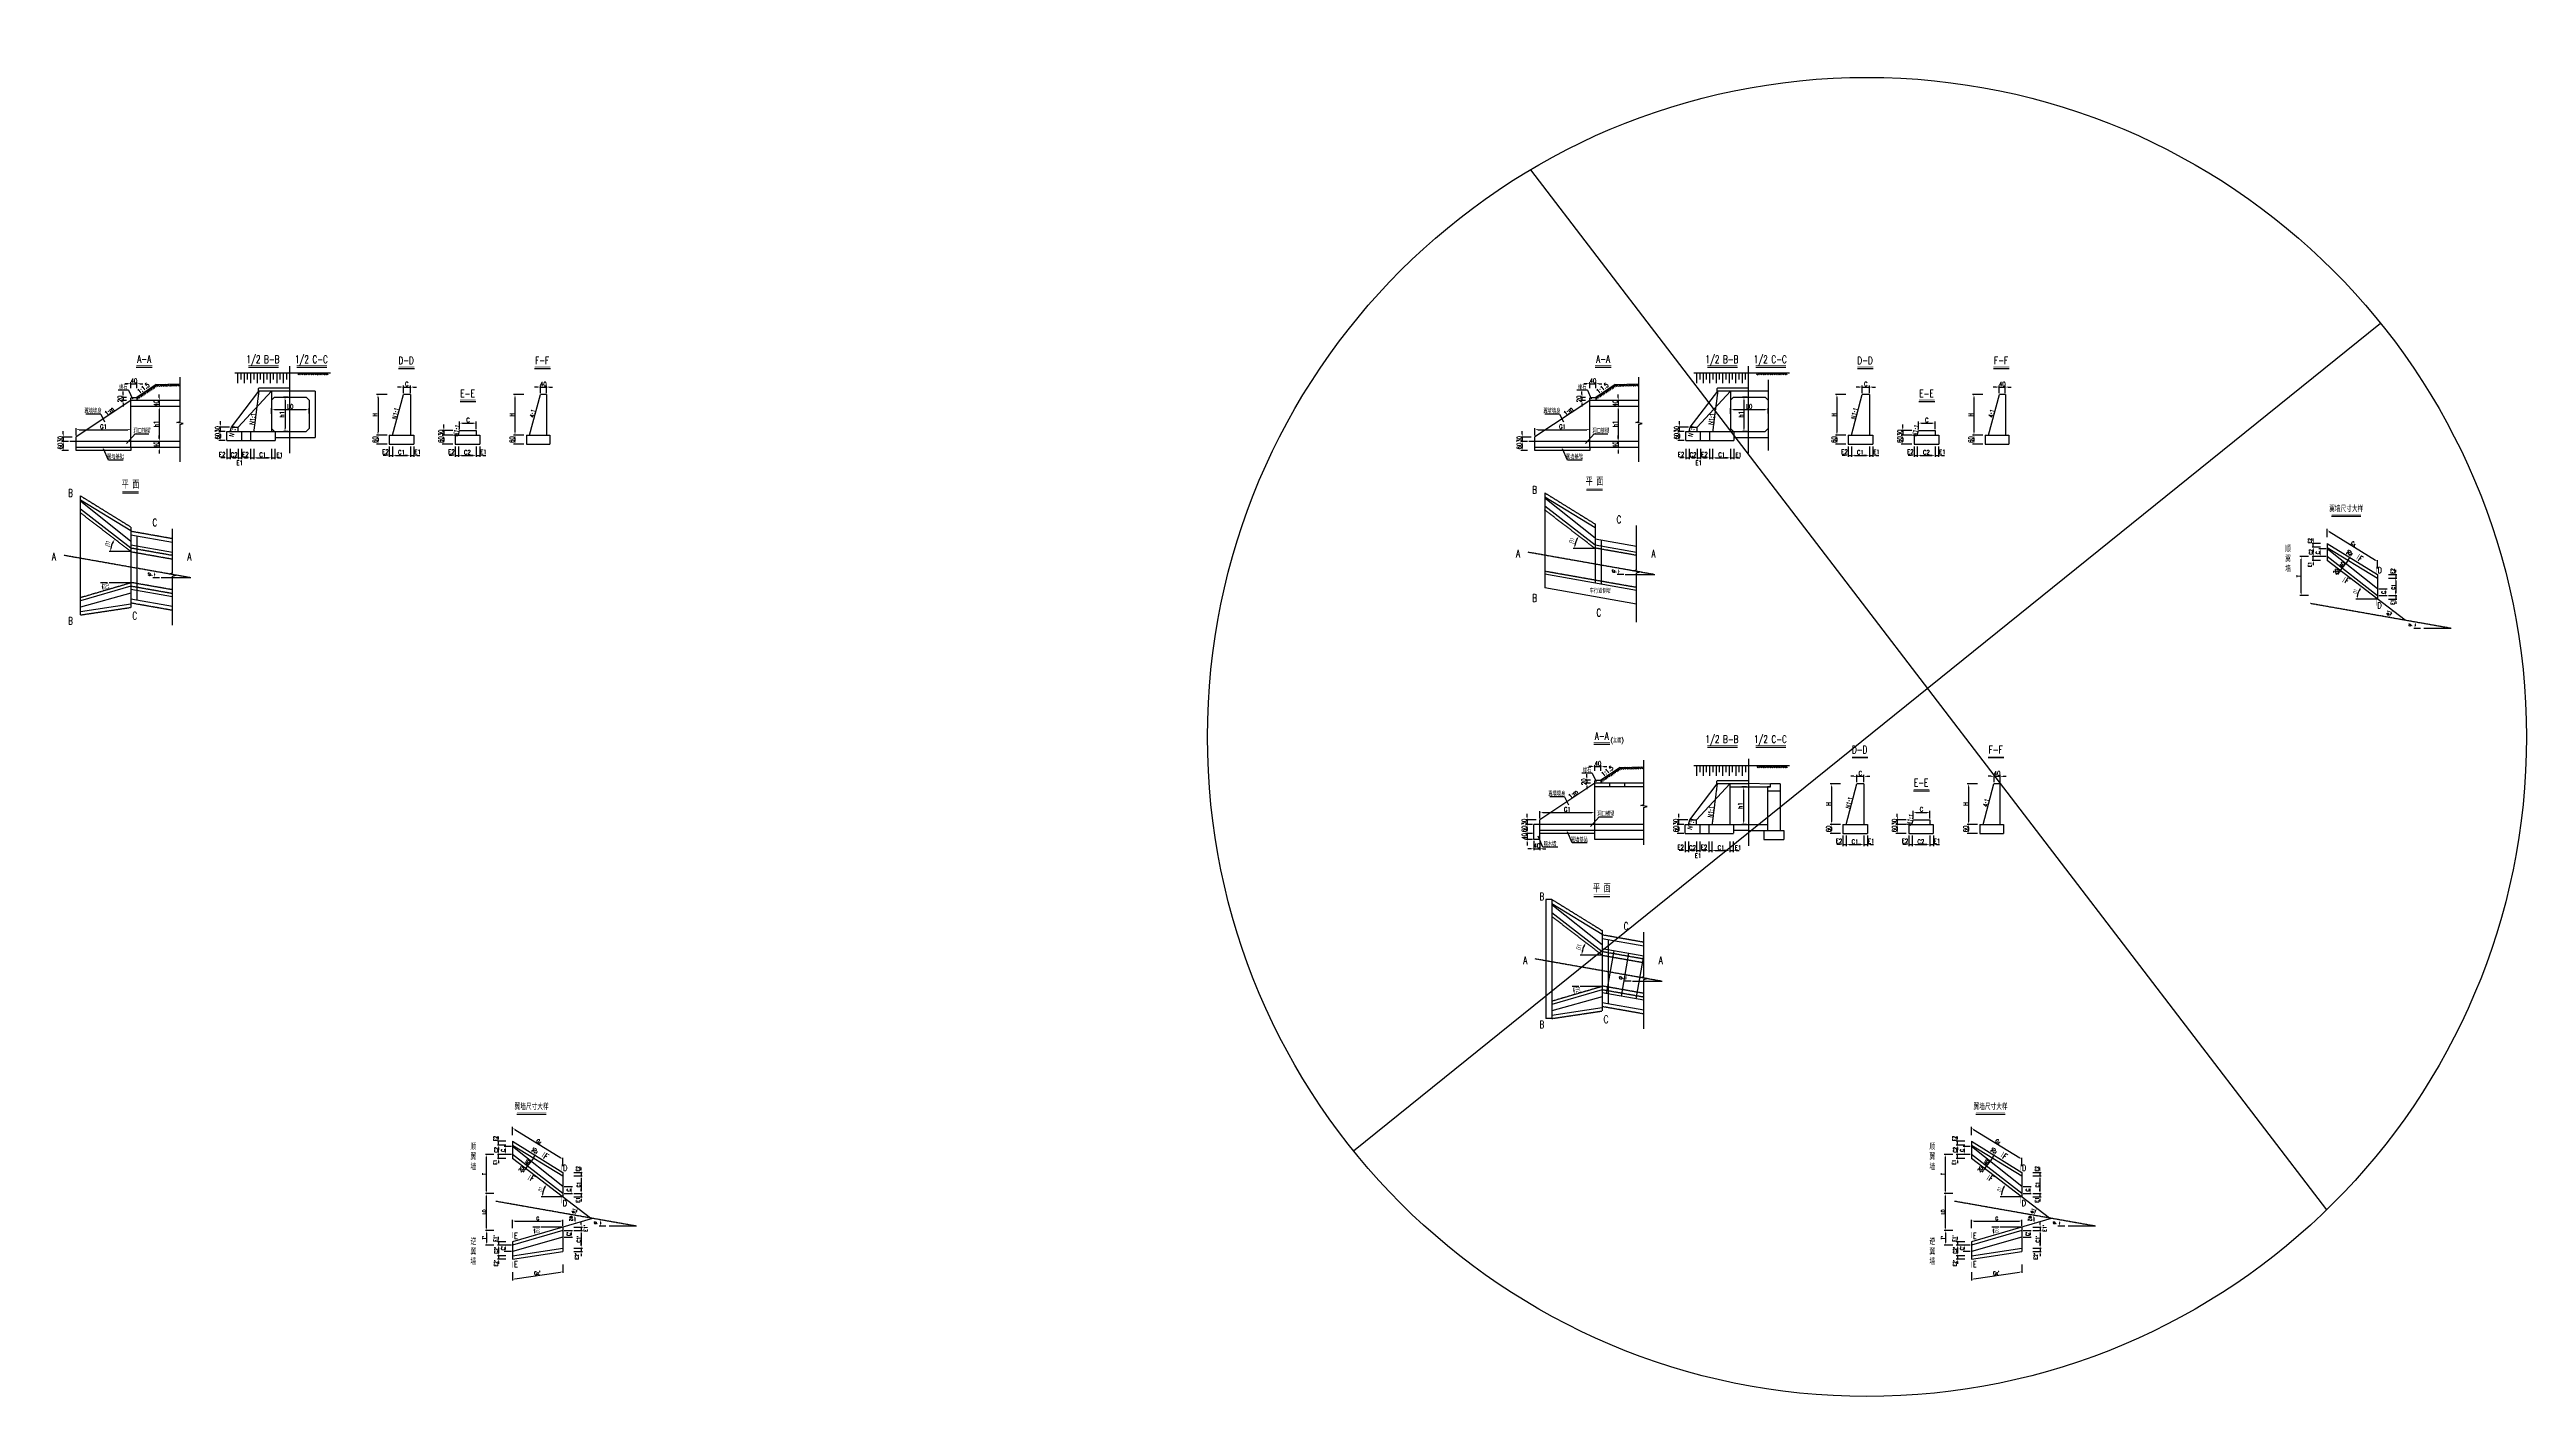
# Model space of a CAD drawing. Header units: millimetres. Extents: x -2053 to 14440, y -8588 to 380.
import ezdxf
from ezdxf.enums import TextEntityAlignment as Align

# ---------------------------------------------------------------- set-up
doc = ezdxf.new("R2010")
doc.units = ezdxf.units.MM
doc.header["$LTSCALE"] = 0.25
doc.linetypes.add('ACAD_ISO02W100', pattern=[15, 12, -3])
doc.linetypes.add('ACAD_ISO04W100', pattern=[30, 24, -3, 0, -3])
for name, color, linetype in [('中心线', 3, 'ACAD_ISO04W100'), ('地面线', 15, 'Continuous'), ('文字', 7, 'Continuous'), ('次轮廓线', 7, 'Continuous'), ('虚线', 2, 'ACAD_ISO02W100'), ('轮廓线', 1, 'Continuous')]:
    doc.layers.add(name, color=color, linetype=linetype)
doc.styles.get("Standard").update_dxf_attribs({"font": 'simplex1.shx', "width": 0.7, "bigfont": 'hztxt.shx'})
doc.dimstyles.new('1v80', dxfattribs={"dimscale": 8, "dimtxt": 3, "dimasz": 2, "dimexe": 1, "dimexo": 1, "dimgap": 0.5, "dimtad": 1, "dimdec": 1, "dimzin": 9, "dimdsep": 46, "dimtxsty": 'Standard', "dimcen": 0.5, "dimclrd": 256, "dimclre": 256, "dimclrt": 256, "dimadec": 1, "dimazin": 2, "dimtfac": 1, "dimtdec": 1, "dimtix": 1, "dimtmove": 2, "dimatfit": 3, "dimfxl": 0, "dimtolj": 1, "dimtzin": 0, "dimlwd": -1, "dimlwe": -1, "dimarcsym": 0})
doc.dimstyles.get("Standard").update_dxf_attribs({"dimscale": 10, "dimtxt": 3, "dimasz": 2, "dimexe": 1, "dimexo": 1, "dimgap": 0.5, "dimtad": 1, "dimdec": 1, "dimzin": 9, "dimdsep": 46, "dimtxsty": 'Standard', "dimcen": 0.5, "dimclrd": 256, "dimclre": 256, "dimclrt": 256, "dimadec": 1, "dimazin": 2, "dimtfac": 1, "dimtdec": 1, "dimtix": 1, "dimtmove": 2, "dimatfit": 3, "dimfxl": 0, "dimtolj": 1, "dimtzin": 0, "dimlwd": -1, "dimlwe": -1, "dimarcsym": 0})

# ---------------------------------------------------------------- blocks, each defined once
blk = doc.blocks.new('*D18')
at = {"layer": 'Defpoints', "color": 0}
for p in [(-1846, -2706), (-1634, -2905), (-1589, -2963), (-1511, -2963), (-1511, -2963)]:
    blk.add_point(p, dxfattribs=at)
at = {"layer": '次轮廓线'}
blk.add_line((-1599, -2963), (-1657, -2963), dxfattribs=at)
blk.add_arc((-1511, -2963), 136, 150.984, 171.5629, dxfattribs=at)
for points in [[(-1642, -2943), (-1649, -2942), (-1647, -2963)], [(-1633, -2895), (-1627, -2898), (-1619, -2880)]]:
    blk.add_solid(points, dxfattribs=at)
at = {"layer": '次轮廓线', "insert": (-1663, -2911), "char_height": 30, "attachment_point": 5, "rotation": 71.2735}
blk.add_mtext('\\A1;β1', dxfattribs=at)
blk = doc.blocks.new('*D19')
at = {"layer": 'Defpoints', "color": 0}
for p in [(-1846, -3269), (-1702, -3189), (-1657, -3171), (-1511, -3171), (-1511, -3171)]:
    blk.add_point(p, dxfattribs=at)
at = {"layer": '次轮廓线'}
blk.add_line((-1667, -3171), (-1713, -3171), dxfattribs=at)
blk.add_arc((-1511, -3171), 192, 185.9842, 190.382, dxfattribs=at)
for points in [[(-1705, -3191), (-1698, -3191), (-1703, -3171)], [(-1696, -3205), (-1703, -3206), (-1695, -3225)]]:
    blk.add_solid(points, dxfattribs=at)
at = {"layer": '次轮廓线', "insert": (-1677, -3195), "char_height": 30, "attachment_point": 5, "rotation": 278.1831}
blk.add_mtext('\\A1;β2', dxfattribs=at)
blk = doc.blocks.new('*D20')
at = {"layer": 'Defpoints', "color": 0}
for p in [(-1958, -2988), (-1353, -3109), (-1310, -3137), (-1113, -3137), (-1113, -3137)]:
    blk.add_point(p, dxfattribs=at)
at = {"layer": '次轮廓线'}
blk.add_line((-1320, -3137), (-1365, -3137), dxfattribs=at)
blk.add_arc((-1113, -3137), 242, 174.7388, 175.2612, dxfattribs=at)
for points in [[(-1357, -3114), (-1350, -3115), (-1351, -3095)], [(-1351, -3117), (-1357, -3117), (-1355, -3137)]]:
    blk.add_solid(points, dxfattribs=at)
at = {"layer": '次轮廓线', "insert": (-1388, -3114), "char_height": 30, "attachment_point": 5, "rotation": 85.2637}
blk.add_mtext('\\A1;φ', dxfattribs=at)
blk = doc.blocks.new('*D21')
at = {"layer": 'Defpoints', "color": 0}
for p in [(1030, -7003), (1242, -7202), (1287, -7259), (1365, -7259), (1549, -7400)]:
    blk.add_point(p, dxfattribs=at)
at = {"layer": '次轮廓线'}
blk.add_line((1277, -7259), (1221, -7259), dxfattribs=at)
blk.add_arc((1365, -7259), 136, 149.2944, 173.2525, dxfattribs=at)
for points in [[(1233, -7244), (1227, -7243), (1229, -7259)], [(1246, -7188), (1250, -7191), (1257, -7177)]]:
    blk.add_solid(points, dxfattribs=at)
at = {"layer": '次轮廓线', "insert": (1218, -7210), "char_height": 24, "attachment_point": 5, "rotation": 71.2735}
blk.add_mtext('\\A1;β1', dxfattribs=at)
blk = doc.blocks.new('*D22')
at = {"layer": 'Defpoints', "color": 0}
for p in [(1561, -7402), (1030, -7558), (1174, -7478), (1219, -7460), (1365, -7460)]:
    blk.add_point(p, dxfattribs=at)
at = {"layer": '次轮廓线'}
blk.add_line((1211, -7460), (1166, -7460), dxfattribs=at)
blk.add_arc((1365, -7460), 192, 184.7866, 191.5796, dxfattribs=at)
for points in [[(1172, -7476), (1177, -7476), (1174, -7460)], [(1180, -7498), (1175, -7499), (1181, -7514)]]:
    blk.add_solid(points, dxfattribs=at)
at = {"layer": '次轮廓线', "insert": (1194, -7485), "char_height": 24, "attachment_point": 5, "rotation": 278.1831}
blk.add_mtext('\\A1;β2', dxfattribs=at)
blk = doc.blocks.new('*D23')
at = {"layer": 'Defpoints', "color": 0}
for p in [(1030, -7003), (918, -7289), (1457, -7351), (1549, -7400), (1856, -7455)]:
    blk.add_point(p, dxfattribs=at)
at = {"layer": '次轮廓线'}
blk.add_arc((1549, -7400), 105, 151.2789, 161.2681, dxfattribs=at)
for points in [[(1452, -7367), (1447, -7366), (1446, -7382)], [(1455, -7348), (1459, -7351), (1466, -7336)]]:
    blk.add_solid(points, dxfattribs=at)
at = {"layer": '次轮廓线', "insert": (1438, -7352), "char_height": 24, "attachment_point": 5, "rotation": 66.2735}
blk.add_mtext('\\A1;Φ1', dxfattribs=at)
blk = doc.blocks.new('*D24')
at = {"layer": 'Defpoints', "color": 0}
for p in [(918, -7289), (1445, -7418), (1561, -7402), (1030, -7558), (1856, -7455)]:
    blk.add_point(p, dxfattribs=at)
at = {"layer": '次轮廓线'}
blk.add_arc((1561, -7402), 117, 177.8227, 188.5436, dxfattribs=at)
for points in [[(1441, -7398), (1447, -7398), (1446, -7382)], [(1448, -7419), (1443, -7420), (1449, -7436)]]:
    blk.add_solid(points, dxfattribs=at)
at = {"layer": '次轮廓线', "insert": (1420, -7403), "char_height": 24, "attachment_point": 5, "rotation": 270.1545}
blk.add_mtext('\\A1;Φ2', dxfattribs=at)
blk = doc.blocks.new('*D25')
at = {"layer": 'Defpoints', "color": 0}
for p in [(1011, -7305), (1616, -7426), (1659, -7455), (1856, -7455), (1856, -7455)]:
    blk.add_point(p, dxfattribs=at)
at = {"layer": '次轮廓线'}
blk.add_line((1651, -7455), (1606, -7455), dxfattribs=at)
blk.add_arc((1856, -7455), 242, 173.7907, 176.2093, dxfattribs=at)
for points in [[(1613, -7428), (1618, -7429), (1618, -7413)], [(1618, -7439), (1612, -7438), (1614, -7455)]]:
    blk.add_solid(points, dxfattribs=at)
at = {"layer": '次轮廓线', "insert": (1581, -7432), "char_height": 24, "attachment_point": 5, "rotation": 85.2637}
blk.add_mtext('\\A1;φ', dxfattribs=at)
blk = doc.blocks.new('*D26')
at = {"layer": 'Defpoints', "color": 0}
for p in [(1365, -7420), (1030, -7558), (1365, -7460)]:
    blk.add_point(p, dxfattribs=at)
at = {"layer": '次轮廓线'}
for p, q in [((1030, -7468), (1030, -7412)), ((1046, -7420), (1349, -7420)), ((1365, -7452), (1365, -7412))]:
    blk.add_line(p, q, dxfattribs=at)
for points in [[(1046, -7417), (1046, -7422), (1030, -7420)], [(1349, -7417), (1349, -7422), (1365, -7420)]]:
    blk.add_solid(points, dxfattribs=at)
at = {"layer": '次轮廓线', "insert": (1198, -7404), "char_height": 24, "attachment_point": 5}
blk.add_mtext('\\A1;G', dxfattribs=at)
blk = doc.blocks.new('*D27')
at = {"layer": 'Defpoints', "color": 0}
for p in [(857, -7580), (1030, -7580), (1365, -7483)]:
    blk.add_point(p, dxfattribs=at)
at = {"layer": '次轮廓线'}
for p, q in [((905, -7483), (849, -7483)), ((905, -7580), (849, -7580)), ((857, -7499), (857, -7564))]:
    blk.add_line(p, q, dxfattribs=at)
for points in [[(854, -7499), (859, -7499), (857, -7483)], [(854, -7564), (859, -7564), (857, -7580)]]:
    blk.add_solid(points, dxfattribs=at)
at = {"layer": '次轮廓线', "insert": (841, -7531), "char_height": 24, "attachment_point": 5, "rotation": 90}
blk.add_mtext("\\A1;T'", dxfattribs=at)
blk = doc.blocks.new('*D28')
at = {"layer": 'Defpoints', "color": 0}
for p in [(937, -7580), (1030, -7558), (1030, -7580)]:
    blk.add_point(p, dxfattribs=at)
at = {"layer": '次轮廓线'}
for p, q in [((985, -7558), (929, -7558)), ((985, -7580), (929, -7580)), ((937, -7542), (937, -7526)), ((937, -7558), (937, -7580)), ((937, -7596), (937, -7612))]:
    blk.add_line(p, q, dxfattribs=at)
for points in [[(935, -7542), (940, -7542), (937, -7558)], [(935, -7596), (940, -7596), (937, -7580)]]:
    blk.add_solid(points, dxfattribs=at)
at = {"layer": '次轮廓线', "insert": (916, -7536), "char_height": 24, "attachment_point": 5, "rotation": 90}
blk.add_mtext("\\A1;E1'", dxfattribs=at)
blk = doc.blocks.new('*D29')
at = {"layer": 'Defpoints', "color": 0}
for p in [(1030, -7580), (937, -7651), (1030, -7651)]:
    blk.add_point(p, dxfattribs=at)
at = {"layer": '次轮廓线'}
for p, q in [((985, -7580), (929, -7580)), ((985, -7651), (929, -7651)), ((937, -7596), (937, -7635))]:
    blk.add_line(p, q, dxfattribs=at)
for points in [[(935, -7596), (940, -7596), (937, -7580)], [(935, -7635), (940, -7635), (937, -7651)]]:
    blk.add_solid(points, dxfattribs=at)
at = {"layer": '次轮廓线', "insert": (921, -7615), "char_height": 24, "attachment_point": 5, "rotation": 90}
blk.add_mtext("\\A1;C2'", dxfattribs=at)
blk = doc.blocks.new('*D30')
at = {"layer": 'Defpoints', "color": 0}
for p in [(937, -7674), (1030, -7651), (1030, -7674)]:
    blk.add_point(p, dxfattribs=at)
at = {"layer": '次轮廓线'}
for p, q in [((985, -7651), (929, -7651)), ((985, -7674), (929, -7674)), ((937, -7635), (937, -7619)), ((937, -7651), (937, -7674)), ((937, -7690), (937, -7706))]:
    blk.add_line(p, q, dxfattribs=at)
for points in [[(935, -7635), (940, -7635), (937, -7651)], [(935, -7690), (940, -7690), (937, -7674)]]:
    blk.add_solid(points, dxfattribs=at)
at = {"layer": '次轮廓线', "insert": (919, -7700), "char_height": 24, "attachment_point": 5, "rotation": 90}
blk.add_mtext("\\A1;E2'", dxfattribs=at)
blk = doc.blocks.new('*D31')
at = {"layer": 'Defpoints', "color": 0}
for p in [(983, -7580), (1030, -7580), (1030, -7622)]:
    blk.add_point(p, dxfattribs=at)
at = {"layer": '次轮廓线'}
for p, q in [((1022, -7580), (975, -7580)), ((1022, -7622), (975, -7622)), ((983, -7606), (983, -7596))]:
    blk.add_line(p, q, dxfattribs=at)
for points in [[(981, -7596), (986, -7596), (983, -7580)], [(981, -7606), (986, -7606), (983, -7622)]]:
    blk.add_solid(points, dxfattribs=at)
at = {"layer": '次轮廓线', "insert": (967, -7601), "char_height": 24, "attachment_point": 5, "rotation": 90}
blk.add_mtext("\\A1;C'", dxfattribs=at)
blk = doc.blocks.new('*D32')
at = {"layer": 'Defpoints', "color": 0}
for p in [(1030, -7674), (1365, -7623), (1365, -7758)]:
    blk.add_point(p, dxfattribs=at)
at = {"layer": '次轮廓线'}
for p, q in [((1365, -7710), (1365, -7766)), ((1030, -7760), (1030, -7816)), ((1046, -7805), (1349, -7760))]:
    blk.add_line(p, q, dxfattribs=at)
for points in [[(1045, -7803), (1046, -7808), (1030, -7808)], [(1349, -7757), (1350, -7763), (1365, -7758)]]:
    blk.add_solid(points, dxfattribs=at)
at = {"layer": '次轮廓线', "insert": (1195, -7767), "char_height": 24, "attachment_point": 5, "rotation": 8.5453}
blk.add_mtext("\\A1;Gx'", dxfattribs=at)
blk = doc.blocks.new('*D33')
at = {"layer": 'Defpoints', "color": 0}
for p in [(1365, -7460), (1365, -7483), (1487, -7483)]:
    blk.add_point(p, dxfattribs=at)
at = {"layer": '次轮廓线'}
for p, q in [((1439, -7460), (1495, -7460)), ((1439, -7483), (1495, -7483)), ((1487, -7444), (1487, -7428)), ((1487, -7460), (1487, -7483)), ((1487, -7499), (1487, -7515))]:
    blk.add_line(p, q, dxfattribs=at)
for points in [[(1484, -7444), (1489, -7444), (1487, -7460)], [(1484, -7499), (1489, -7499), (1487, -7483)]]:
    blk.add_solid(points, dxfattribs=at)
at = {"layer": '次轮廓线', "insert": (1517, -7469), "char_height": 24, "attachment_point": 5, "rotation": 90}
blk.add_mtext("\\A1;E1'", dxfattribs=at)
blk = doc.blocks.new('*D34')
at = {"layer": 'Defpoints', "color": 0}
for p in [(1365, -7483), (1365, -7600), (1487, -7600)]:
    blk.add_point(p, dxfattribs=at)
at = {"layer": '次轮廓线'}
for p, q in [((1439, -7483), (1495, -7483)), ((1487, -7499), (1487, -7584)), ((1439, -7600), (1495, -7600))]:
    blk.add_line(p, q, dxfattribs=at)
for points in [[(1484, -7499), (1489, -7499), (1487, -7483)], [(1484, -7584), (1489, -7584), (1487, -7600)]]:
    blk.add_solid(points, dxfattribs=at)
at = {"layer": '次轮廓线', "insert": (1471, -7541), "char_height": 24, "attachment_point": 5, "rotation": 90}
blk.add_mtext("\\A1;C1'", dxfattribs=at)
blk = doc.blocks.new('*D35')
at = {"layer": 'Defpoints', "color": 0}
for p in [(1365, -7600), (1365, -7623), (1487, -7623)]:
    blk.add_point(p, dxfattribs=at)
at = {"layer": '次轮廓线'}
for p, q in [((1487, -7584), (1487, -7568)), ((1439, -7600), (1495, -7600)), ((1439, -7623), (1495, -7623)), ((1487, -7600), (1487, -7623)), ((1487, -7639), (1487, -7655))]:
    blk.add_line(p, q, dxfattribs=at)
for points in [[(1484, -7584), (1489, -7584), (1487, -7600)], [(1484, -7639), (1489, -7639), (1487, -7623)]]:
    blk.add_solid(points, dxfattribs=at)
at = {"layer": '次轮廓线', "insert": (1458, -7655), "char_height": 24, "attachment_point": 5, "rotation": 90}
blk.add_mtext("\\A1;E2'", dxfattribs=at)
blk = doc.blocks.new('*D36')
at = {"layer": 'Defpoints', "color": 0}
for p in [(1365, -7483), (1365, -7528), (1420, -7528)]:
    blk.add_point(p, dxfattribs=at)
at = {"layer": '次轮廓线'}
for p, q in [((1373, -7483), (1428, -7483)), ((1373, -7528), (1428, -7528)), ((1420, -7499), (1420, -7512))]:
    blk.add_line(p, q, dxfattribs=at)
for points in [[(1417, -7499), (1423, -7499), (1420, -7483)], [(1417, -7512), (1423, -7512), (1420, -7528)]]:
    blk.add_solid(points, dxfattribs=at)
at = {"layer": '次轮廓线', "insert": (1404, -7506), "char_height": 24, "attachment_point": 5, "rotation": 90}
blk.add_mtext("\\A1;C'", dxfattribs=at)
blk = doc.blocks.new('*D37')
at = {"layer": 'Defpoints', "color": 0}
for p in [(857, -7237), (1365, -7237), (1365, -7483)]:
    blk.add_point(p, dxfattribs=at)
at = {"layer": '次轮廓线'}
for p, q in [((905, -7237), (849, -7237)), ((857, -7467), (857, -7253)), ((905, -7483), (849, -7483))]:
    blk.add_line(p, q, dxfattribs=at)
for points in [[(854, -7253), (859, -7253), (857, -7237)], [(854, -7467), (859, -7467), (857, -7483)]]:
    blk.add_solid(points, dxfattribs=at)
at = {"layer": '次轮廓线', "insert": (841, -7360), "char_height": 24, "attachment_point": 5, "rotation": 90}
blk.add_mtext('\\A1;L0', dxfattribs=at)
blk = doc.blocks.new('*D38')
at = {"layer": 'Defpoints', "color": 0}
for p in [(857, -6977), (1030, -6977), (1365, -7237)]:
    blk.add_point(p, dxfattribs=at)
at = {"layer": '次轮廓线'}
for p, q in [((905, -6977), (849, -6977)), ((857, -7221), (857, -6993)), ((905, -7237), (849, -7237))]:
    blk.add_line(p, q, dxfattribs=at)
for points in [[(854, -6993), (859, -6993), (857, -6977)], [(854, -7221), (859, -7221), (857, -7237)]]:
    blk.add_solid(points, dxfattribs=at)
at = {"layer": '次轮廓线', "insert": (841, -7107), "char_height": 24, "attachment_point": 5, "rotation": 90}
blk.add_mtext('\\A1;T', dxfattribs=at)
blk = doc.blocks.new('*D39')
at = {"layer": 'Defpoints', "color": 0}
for p in [(937, -6977), (1030, -6977), (1030, -7003)]:
    blk.add_point(p, dxfattribs=at)
at = {"layer": '次轮廓线'}
for p, q in [((985, -6977), (929, -6977)), ((985, -7003), (929, -7003)), ((937, -6961), (937, -6945)), ((937, -7003), (937, -6977)), ((937, -7019), (937, -7035))]:
    blk.add_line(p, q, dxfattribs=at)
for points in [[(935, -6961), (940, -6961), (937, -6977)], [(935, -7019), (940, -7019), (937, -7003)]]:
    blk.add_solid(points, dxfattribs=at)
at = {"layer": '次轮廓线', "insert": (914, -7028), "char_height": 24, "attachment_point": 5, "rotation": 90}
blk.add_mtext('\\A1;E1', dxfattribs=at)
blk = doc.blocks.new('*D40')
at = {"layer": 'Defpoints', "color": 0}
for p in [(937, -6915), (1030, -6915), (1030, -6977)]:
    blk.add_point(p, dxfattribs=at)
at = {"layer": '次轮廓线'}
for p, q in [((985, -6915), (929, -6915)), ((985, -6977), (929, -6977)), ((937, -6961), (937, -6931))]:
    blk.add_line(p, q, dxfattribs=at)
for points in [[(935, -6931), (940, -6931), (937, -6915)], [(935, -6961), (940, -6961), (937, -6977)]]:
    blk.add_solid(points, dxfattribs=at)
at = {"layer": '次轮廓线', "insert": (921, -6946), "char_height": 24, "attachment_point": 5, "rotation": 90}
blk.add_mtext('\\A1;C2', dxfattribs=at)
blk = doc.blocks.new('*D41')
at = {"layer": 'Defpoints', "color": 0}
for p in [(937, -6889), (1030, -6889), (1030, -6915)]:
    blk.add_point(p, dxfattribs=at)
at = {"layer": '次轮廓线'}
for p, q in [((985, -6889), (929, -6889)), ((985, -6915), (929, -6915)), ((937, -6873), (937, -6857)), ((937, -6915), (937, -6889)), ((937, -6931), (937, -6947))]:
    blk.add_line(p, q, dxfattribs=at)
for points in [[(935, -6873), (940, -6873), (937, -6889)], [(935, -6931), (940, -6931), (937, -6915)]]:
    blk.add_solid(points, dxfattribs=at)
at = {"layer": '次轮廓线', "insert": (915, -6871), "char_height": 24, "attachment_point": 5, "rotation": 90}
blk.add_mtext('\\A1;E2', dxfattribs=at)
blk = doc.blocks.new('*D42')
at = {"layer": 'Defpoints', "color": 0}
for p in [(983, -6924), (1030, -6924), (1030, -6977)]:
    blk.add_point(p, dxfattribs=at)
at = {"layer": '次轮廓线'}
for p, q in [((1022, -6924), (975, -6924)), ((1022, -6977), (975, -6977)), ((983, -6961), (983, -6940))]:
    blk.add_line(p, q, dxfattribs=at)
for points in [[(981, -6940), (986, -6940), (983, -6924)], [(981, -6961), (986, -6961), (983, -6977)]]:
    blk.add_solid(points, dxfattribs=at)
at = {"layer": '次轮廓线', "insert": (967, -6950), "char_height": 24, "attachment_point": 5, "rotation": 90}
blk.add_mtext('\\A1;C', dxfattribs=at)
blk = doc.blocks.new('*D43')
at = {"layer": 'Defpoints', "color": 0}
for p in [(1030, -6889), (1365, -7008), (1365, -7096)]:
    blk.add_point(p, dxfattribs=at)
at = {"layer": '次轮廓线'}
for p, q in [((1030, -6848), (1030, -6792)), ((1044, -6810), (1351, -7000)), ((1365, -7055), (1365, -6999))]:
    blk.add_line(p, q, dxfattribs=at)
for points in [[(1045, -6807), (1042, -6812), (1030, -6801)], [(1353, -6998), (1350, -7002), (1365, -7008)]]:
    blk.add_solid(points, dxfattribs=at)
at = {"layer": '次轮廓线', "insert": (1206, -6891), "char_height": 24, "attachment_point": 5, "rotation": 328.2526}
blk.add_mtext('\\A1;Gx', dxfattribs=at)
blk = doc.blocks.new('*D44')
at = {"layer": 'Defpoints', "color": 0}
for p in [(1118, -7070), (1130, -7054), (1130, -7054)]:
    blk.add_point(p, dxfattribs=at)
at = {"layer": '次轮廓线'}
for p, q in [((1108, -7083), (1098, -7095)), ((1118, -7070), (1112, -7065)), ((1118, -7070), (1130, -7054)), ((1130, -7054), (1124, -7049)), ((1140, -7042), (1150, -7029))]:
    blk.add_line(p, q, dxfattribs=at)
for points in [[(1106, -7081), (1110, -7084), (1118, -7070)], [(1138, -7040), (1142, -7043), (1130, -7054)]]:
    blk.add_solid(points, dxfattribs=at)
at = {"layer": '次轮廓线', "insert": (1088, -7075), "char_height": 24, "attachment_point": 5, "rotation": 52.1867}
blk.add_mtext('\\A1;20', dxfattribs=at)
blk = doc.blocks.new('*D45')
at = {"layer": 'Defpoints', "color": 0}
for p in [(1130, -7054), (1154, -7023), (1156, -7025)]:
    blk.add_point(p, dxfattribs=at)
at = {"layer": '次轮廓线'}
for p, q in [((1120, -7067), (1110, -7079)), ((1130, -7054), (1124, -7049)), ((1130, -7054), (1154, -7023)), ((1154, -7023), (1148, -7018)), ((1164, -7011), (1174, -6998))]:
    blk.add_line(p, q, dxfattribs=at)
for points in [[(1118, -7065), (1122, -7068), (1130, -7054)], [(1162, -7009), (1166, -7012), (1154, -7023)]]:
    blk.add_solid(points, dxfattribs=at)
at = {"layer": '次轮廓线', "insert": (1129, -7029), "char_height": 24, "attachment_point": 5, "rotation": 52.1867}
blk.add_mtext('\\A1;40', dxfattribs=at)
blk = doc.blocks.new('*D46')
at = {"layer": 'Defpoints', "color": 0}
for p in [(1163, -6996), (1174, -6978), (1180, -6982)]:
    blk.add_point(p, dxfattribs=at)
at = {"layer": '次轮廓线'}
for p, q in [((1161, -7013), (1152, -7027)), ((1169, -7000), (1180, -6982)), ((1169, -7000), (1176, -7004)), ((1180, -6982), (1187, -6986)), ((1189, -6968), (1197, -6954))]:
    blk.add_line(p, q, dxfattribs=at)
for points in [[(1158, -7012), (1163, -7015), (1169, -7000)], [(1186, -6967), (1191, -6969), (1180, -6982)]]:
    blk.add_solid(points, dxfattribs=at)
at = {"layer": '次轮廓线', "insert": (1174, -6950), "char_height": 24, "attachment_point": 5, "rotation": 58.2526}
blk.add_mtext('\\A1;20', dxfattribs=at)
blk = doc.blocks.new('*D47')
at = {"layer": 'Defpoints', "color": 0}
for p in [(1365, -7096), (1365, -7119), (1486, -7119)]:
    blk.add_point(p, dxfattribs=at)
at = {"layer": '次轮廓线'}
for p, q in [((1486, -7080), (1486, -7064)), ((1438, -7096), (1494, -7096)), ((1438, -7119), (1494, -7119)), ((1486, -7096), (1486, -7119)), ((1486, -7135), (1486, -7151))]:
    blk.add_line(p, q, dxfattribs=at)
for points in [[(1484, -7080), (1489, -7080), (1486, -7096)], [(1484, -7135), (1489, -7135), (1486, -7119)]]:
    blk.add_solid(points, dxfattribs=at)
at = {"layer": '次轮廓线', "insert": (1466, -7072), "char_height": 24, "attachment_point": 5, "rotation": 90}
blk.add_mtext('\\A1;E2', dxfattribs=at)
blk = doc.blocks.new('*D48')
at = {"layer": 'Defpoints', "color": 0}
for p in [(1365, -7119), (1365, -7237), (1486, -7237)]:
    blk.add_point(p, dxfattribs=at)
at = {"layer": '次轮廓线'}
for p, q in [((1438, -7119), (1494, -7119)), ((1438, -7237), (1494, -7237)), ((1486, -7135), (1486, -7221))]:
    blk.add_line(p, q, dxfattribs=at)
for points in [[(1484, -7135), (1489, -7135), (1486, -7119)], [(1484, -7221), (1489, -7221), (1486, -7237)]]:
    blk.add_solid(points, dxfattribs=at)
at = {"layer": '次轮廓线', "insert": (1470, -7178), "char_height": 24, "attachment_point": 5, "rotation": 90}
blk.add_mtext('\\A1;C1', dxfattribs=at)
blk = doc.blocks.new('*D49')
at = {"layer": 'Defpoints', "color": 0}
for p in [(1365, -7237), (1365, -7259), (1486, -7259)]:
    blk.add_point(p, dxfattribs=at)
at = {"layer": '次轮廓线'}
for p, q in [((1438, -7237), (1494, -7237)), ((1486, -7221), (1486, -7205)), ((1486, -7237), (1486, -7259)), ((1438, -7259), (1494, -7259)), ((1486, -7275), (1486, -7291))]:
    blk.add_line(p, q, dxfattribs=at)
for points in [[(1484, -7221), (1489, -7221), (1486, -7237)], [(1484, -7275), (1489, -7275), (1486, -7259)]]:
    blk.add_solid(points, dxfattribs=at)
at = {"layer": '次轮廓线', "insert": (1466, -7280), "char_height": 24, "attachment_point": 5, "rotation": 90}
blk.add_mtext('\\A1;E1', dxfattribs=at)
blk = doc.blocks.new('*D50')
at = {"layer": 'Defpoints', "color": 0}
for p in [(1365, -7191), (1365, -7237), (1420, -7191)]:
    blk.add_point(p, dxfattribs=at)
at = {"layer": '次轮廓线'}
for p, q in [((1373, -7191), (1428, -7191)), ((1373, -7237), (1428, -7237)), ((1420, -7221), (1420, -7207))]:
    blk.add_line(p, q, dxfattribs=at)
for points in [[(1417, -7207), (1423, -7207), (1420, -7191)], [(1417, -7221), (1423, -7221), (1420, -7237)]]:
    blk.add_solid(points, dxfattribs=at)
at = {"layer": '次轮廓线', "insert": (1404, -7214), "char_height": 24, "attachment_point": 5, "rotation": 90}
blk.add_mtext('\\A1;C', dxfattribs=at)
blk = doc.blocks.new('*D66')
at = {"layer": 'Defpoints', "color": 0}
for p in [(-454, -1934), (-485, -2164), (-454, -2164)]:
    blk.add_point(p, dxfattribs=at)
at = {"layer": '次轮廓线'}
for p, q in [((-464, -1934), (-495, -1934)), ((-485, -1954), (-485, -2144)), ((-464, -2164), (-495, -2164))]:
    blk.add_line(p, q, dxfattribs=at)
for points in [[(-489, -1954), (-482, -1954), (-485, -1934)], [(-489, -2144), (-482, -2144), (-485, -2164)]]:
    blk.add_solid(points, dxfattribs=at)
at = {"layer": '次轮廓线', "insert": (-505, -2049), "char_height": 30, "attachment_point": 5, "rotation": 90}
blk.add_mtext('\\A1;h1', dxfattribs=at)
blk = doc.blocks.new('*D67')
at = {"layer": 'Defpoints', "color": 0}
for p in [(-873, -2264), (-851, -2164), (-851, -2338)]:
    blk.add_point(p, dxfattribs=at)
at = {"layer": '次轮廓线'}
for p, q in [((-873, -2278), (-873, -2348)), ((-851, -2278), (-851, -2348)), ((-893, -2338), (-913, -2338)), ((-873, -2338), (-851, -2338)), ((-831, -2338), (-811, -2338))]:
    blk.add_line(p, q, dxfattribs=at)
for points in [[(-893, -2335), (-893, -2342), (-873, -2338)], [(-831, -2335), (-831, -2342), (-851, -2338)]]:
    blk.add_solid(points, dxfattribs=at)
at = {"layer": '次轮廓线', "insert": (-904, -2316), "char_height": 30, "attachment_point": 5}
blk.add_mtext('\\A1;E2', dxfattribs=at)
blk = doc.blocks.new('*D68')
at = {"layer": 'Defpoints', "color": 0}
for p in [(-851, -2164), (-797, -2164), (-797, -2338)]:
    blk.add_point(p, dxfattribs=at)
at = {"layer": '次轮廓线'}
for p, q in [((-851, -2278), (-851, -2348)), ((-797, -2278), (-797, -2348)), ((-831, -2338), (-817, -2338))]:
    blk.add_line(p, q, dxfattribs=at)
for points in [[(-831, -2335), (-831, -2342), (-851, -2338)], [(-817, -2335), (-817, -2342), (-797, -2338)]]:
    blk.add_solid(points, dxfattribs=at)
at = {"layer": '次轮廓线', "insert": (-824, -2318), "char_height": 30, "attachment_point": 5}
blk.add_mtext('\\A1;C2', dxfattribs=at)
blk = doc.blocks.new('*D69')
at = {"layer": 'Defpoints', "color": 0}
for p in [(-797, -2164), (-774, -2224), (-774, -2338)]:
    blk.add_point(p, dxfattribs=at)
at = {"layer": '次轮廓线'}
for p, q in [((-797, -2278), (-797, -2348)), ((-774, -2278), (-774, -2348)), ((-817, -2338), (-837, -2338)), ((-797, -2338), (-774, -2338)), ((-754, -2338), (-734, -2338))]:
    blk.add_line(p, q, dxfattribs=at)
for points in [[(-817, -2335), (-817, -2342), (-797, -2338)], [(-754, -2335), (-754, -2342), (-774, -2338)]]:
    blk.add_solid(points, dxfattribs=at)
at = {"layer": '次轮廓线', "insert": (-787, -2372), "char_height": 30, "attachment_point": 5}
blk.add_mtext('\\A1;E1', dxfattribs=at)
blk = doc.blocks.new('*D70')
at = {"layer": 'Defpoints', "color": 0}
for p in [(-715, -2224), (-694, -2164), (-694, -2338)]:
    blk.add_point(p, dxfattribs=at)
at = {"layer": '次轮廓线'}
for p, q in [((-715, -2278), (-715, -2348)), ((-694, -2278), (-694, -2348)), ((-735, -2338), (-755, -2338)), ((-715, -2338), (-694, -2338)), ((-674, -2338), (-654, -2338))]:
    blk.add_line(p, q, dxfattribs=at)
for points in [[(-735, -2335), (-735, -2342), (-715, -2338)], [(-674, -2335), (-674, -2342), (-694, -2338)]]:
    blk.add_solid(points, dxfattribs=at)
at = {"layer": '次轮廓线', "insert": (-748, -2316), "char_height": 30, "attachment_point": 5}
blk.add_mtext('\\A1;E2', dxfattribs=at)
blk = doc.blocks.new('*D71')
at = {"layer": 'Defpoints', "color": 0}
for p in [(-694, -2164), (-575, -2164), (-575, -2338)]:
    blk.add_point(p, dxfattribs=at)
at = {"layer": '次轮廓线'}
for p, q in [((-694, -2278), (-694, -2348)), ((-575, -2278), (-575, -2348)), ((-674, -2338), (-595, -2338))]:
    blk.add_line(p, q, dxfattribs=at)
for points in [[(-674, -2335), (-674, -2342), (-694, -2338)], [(-595, -2335), (-595, -2342), (-575, -2338)]]:
    blk.add_solid(points, dxfattribs=at)
at = {"layer": '次轮廓线', "insert": (-634, -2318), "char_height": 30, "attachment_point": 5}
blk.add_mtext('\\A1;C1', dxfattribs=at)
blk = doc.blocks.new('*D72')
at = {"layer": 'Defpoints', "color": 0}
for p in [(-575, -2164), (-552, -2224), (-552, -2338)]:
    blk.add_point(p, dxfattribs=at)
at = {"layer": '次轮廓线'}
for p, q in [((-575, -2278), (-575, -2348)), ((-552, -2278), (-552, -2348)), ((-595, -2338), (-615, -2338)), ((-575, -2338), (-552, -2338)), ((-532, -2338), (-512, -2338))]:
    blk.add_line(p, q, dxfattribs=at)
for points in [[(-595, -2335), (-595, -2342), (-575, -2338)], [(-532, -2335), (-532, -2342), (-552, -2338)]]:
    blk.add_solid(points, dxfattribs=at)
at = {"layer": '次轮廓线', "insert": (-521, -2319), "char_height": 30, "attachment_point": 5}
blk.add_mtext('\\A1;E1', dxfattribs=at)
blk = doc.blocks.new('*D73')
at = {"layer": 'Defpoints', "color": 0}
for p in [(-915, -2164), (-873, -2164), (-873, -2224)]:
    blk.add_point(p, dxfattribs=at)
at = {"layer": '次轮廓线'}
for p, q in [((-883, -2164), (-925, -2164)), ((-883, -2224), (-925, -2224)), ((-915, -2204), (-915, -2184))]:
    blk.add_line(p, q, dxfattribs=at)
for points in [[(-918, -2184), (-912, -2184), (-915, -2164)], [(-918, -2204), (-912, -2204), (-915, -2224)]]:
    blk.add_solid(points, dxfattribs=at)
at = {"layer": '次轮廓线', "insert": (-935, -2194), "char_height": 30, "attachment_point": 5, "rotation": 90}
blk.add_mtext('\\A1;60', dxfattribs=at)
blk = doc.blocks.new('*D74')
at = {"layer": 'Defpoints', "color": 0}
for p in [(-915, -2134), (-843, -2134), (-873, -2164)]:
    blk.add_point(p, dxfattribs=at)
at = {"layer": '次轮廓线'}
for p, q in [((-855, -2134), (-925, -2134)), ((-915, -2114), (-915, -2094)), ((-915, -2164), (-915, -2134)), ((-883, -2164), (-925, -2164)), ((-915, -2184), (-915, -2204))]:
    blk.add_line(p, q, dxfattribs=at)
for points in [[(-918, -2114), (-912, -2114), (-915, -2134)], [(-918, -2184), (-912, -2184), (-915, -2164)]]:
    blk.add_solid(points, dxfattribs=at)
at = {"layer": '次轮廓线', "insert": (-935, -2149), "char_height": 30, "attachment_point": 5, "rotation": 90}
blk.add_mtext('\\A1;30', dxfattribs=at)
blk = doc.blocks.new('*D75')
at = {"layer": 'Defpoints', "color": 0}
for p in [(-575, -2056), (-325, -2017), (-325, -2054)]:
    blk.add_point(p, dxfattribs=at)
at = {"layer": '次轮廓线'}
for p, q in [((-575, -2046), (-575, -2007)), ((-555, -2017), (-345, -2017)), ((-325, -2044), (-325, -2007))]:
    blk.add_line(p, q, dxfattribs=at)
for points in [[(-555, -2014), (-555, -2020), (-575, -2017)], [(-345, -2014), (-345, -2020), (-325, -2017)]]:
    blk.add_solid(points, dxfattribs=at)
at = {"layer": '次轮廓线', "insert": (-450, -1997), "char_height": 30, "attachment_point": 5}
blk.add_mtext('\\A1;L0', dxfattribs=at)
blk = doc.blocks.new('*D76')
at = {"layer": 'Defpoints', "color": 0}
for p in [(-1511, -1884), (-1471, -1845), (-1471, -1884)]:
    blk.add_point(p, dxfattribs=at)
at = {"layer": '次轮廓线'}
for p, q in [((-1531, -1845), (-1551, -1845)), ((-1511, -1874), (-1511, -1835)), ((-1511, -1845), (-1471, -1845)), ((-1471, -1874), (-1471, -1835)), ((-1451, -1845), (-1431, -1845))]:
    blk.add_line(p, q, dxfattribs=at)
for points in [[(-1531, -1841), (-1531, -1848), (-1511, -1845)], [(-1451, -1841), (-1451, -1848), (-1471, -1845)]]:
    blk.add_solid(points, dxfattribs=at)
at = {"layer": '次轮廓线', "insert": (-1491, -1825), "char_height": 30, "attachment_point": 5}
blk.add_mtext('\\A1;40', dxfattribs=at)
blk = doc.blocks.new('*D77')
at = {"layer": 'Defpoints', "color": 0}
for p in [(-1564, -1956), (-1531, -1936), (-1531, -1956)]:
    blk.add_point(p, dxfattribs=at)
at = {"layer": '次轮廓线'}
for p, q in [((-1541, -1936), (-1574, -1936)), ((-1541, -1956), (-1574, -1956)), ((-1564, -1916), (-1564, -1896)), ((-1564, -1936), (-1564, -1956)), ((-1564, -1976), (-1564, -1996))]:
    blk.add_line(p, q, dxfattribs=at)
for points in [[(-1567, -1916), (-1560, -1916), (-1564, -1936)], [(-1567, -1976), (-1560, -1976), (-1564, -1956)]]:
    blk.add_solid(points, dxfattribs=at)
at = {"layer": '次轮廓线', "insert": (-1584, -1946), "char_height": 30, "attachment_point": 5, "rotation": 90}
blk.add_mtext('\\A1;20', dxfattribs=at)
blk = doc.blocks.new('*D79')
at = {"layer": 'Defpoints', "color": 0}
for p in [(-1962, -2230), (-1917, -2230), (-1877, -2200)]:
    blk.add_point(p, dxfattribs=at)
at = {"layer": '次轮廓线'}
for p, q in [((-1902, -2200), (-1972, -2200)), ((-1927, -2230), (-1972, -2230)), ((-1962, -2180), (-1962, -2160)), ((-1962, -2200), (-1962, -2230)), ((-1962, -2250), (-1962, -2270))]:
    blk.add_line(p, q, dxfattribs=at)
for points in [[(-1965, -2180), (-1958, -2180), (-1962, -2200)], [(-1965, -2250), (-1958, -2250), (-1962, -2230)]]:
    blk.add_solid(points, dxfattribs=at)
at = {"layer": '次轮廓线', "insert": (-1982, -2215), "char_height": 30, "attachment_point": 5, "rotation": 90}
blk.add_mtext('\\A1;30', dxfattribs=at)
blk = doc.blocks.new('*D78')
at = {"layer": 'Defpoints', "color": 0}
for p in [(-1962, -2290), (-1917, -2230), (-1917, -2290)]:
    blk.add_point(p, dxfattribs=at)
at = {"layer": '次轮廓线'}
for p, q in [((-1927, -2230), (-1972, -2230)), ((-1927, -2290), (-1972, -2290)), ((-1962, -2250), (-1962, -2270))]:
    blk.add_line(p, q, dxfattribs=at)
for points in [[(-1965, -2250), (-1958, -2250), (-1962, -2230)], [(-1965, -2270), (-1958, -2270), (-1962, -2290)]]:
    blk.add_solid(points, dxfattribs=at)
at = {"layer": '次轮廓线', "insert": (-1982, -2260), "char_height": 30, "attachment_point": 5, "rotation": 90}
blk.add_mtext('\\A1;60', dxfattribs=at)
blk = doc.blocks.new('*D80')
at = {"layer": 'Defpoints', "color": 0}
for p in [(-1877, -2200), (-1511, -2151), (-1511, -2230)]:
    blk.add_point(p, dxfattribs=at)
at = {"layer": '次轮廓线'}
for p, q in [((-1877, -2190), (-1877, -2141)), ((-1511, -2211), (-1511, -2141)), ((-1857, -2151), (-1531, -2151))]:
    blk.add_line(p, q, dxfattribs=at)
for points in [[(-1857, -2147), (-1857, -2154), (-1877, -2151)], [(-1531, -2147), (-1531, -2154), (-1511, -2151)]]:
    blk.add_solid(points, dxfattribs=at)
at = {"layer": '次轮廓线', "insert": (-1694, -2131), "char_height": 30, "attachment_point": 5}
blk.add_mtext('\\A1;G1', dxfattribs=at)
blk = doc.blocks.new('*D81')
at = {"layer": 'Defpoints', "color": 0}
for p in [(-1291, -1996), (-1323, -2230), (-1291, -2230)]:
    blk.add_point(p, dxfattribs=at)
at = {"layer": '次轮廓线'}
for p, q in [((-1301, -1996), (-1333, -1996)), ((-1323, -2016), (-1323, -2210)), ((-1301, -2230), (-1333, -2230))]:
    blk.add_line(p, q, dxfattribs=at)
for points in [[(-1326, -2016), (-1319, -2016), (-1323, -1996)], [(-1326, -2210), (-1319, -2210), (-1323, -2230)]]:
    blk.add_solid(points, dxfattribs=at)
at = {"layer": '次轮廓线', "insert": (-1343, -2113), "char_height": 30, "attachment_point": 5, "rotation": 90}
blk.add_mtext('\\A1;h1', dxfattribs=at)
blk = doc.blocks.new('*D82')
at = {"layer": 'Defpoints', "color": 0}
for p in [(-1291, -1956), (-1323, -1996), (-1291, -1996)]:
    blk.add_point(p, dxfattribs=at)
at = {"layer": '次轮廓线'}
for p, q in [((-1301, -1956), (-1333, -1956)), ((-1323, -1936), (-1323, -1916)), ((-1323, -1956), (-1323, -1996)), ((-1301, -1996), (-1333, -1996)), ((-1323, -2016), (-1323, -2036))]:
    blk.add_line(p, q, dxfattribs=at)
for points in [[(-1326, -1936), (-1319, -1936), (-1323, -1956)], [(-1326, -2016), (-1319, -2016), (-1323, -1996)]]:
    blk.add_solid(points, dxfattribs=at)
at = {"layer": '次轮廓线', "insert": (-1343, -1976), "char_height": 30, "attachment_point": 5, "rotation": 90}
blk.add_mtext('\\A1;40', dxfattribs=at)
blk = doc.blocks.new('*D83')
at = {"layer": 'Defpoints', "color": 0}
for p in [(-1323, -2270), (-1291, -2230), (-1291, -2270)]:
    blk.add_point(p, dxfattribs=at)
at = {"layer": '次轮廓线'}
for p, q in [((-1301, -2230), (-1333, -2230)), ((-1301, -2270), (-1333, -2270)), ((-1323, -2210), (-1323, -2190)), ((-1323, -2230), (-1323, -2270)), ((-1323, -2290), (-1323, -2310))]:
    blk.add_line(p, q, dxfattribs=at)
for points in [[(-1326, -2210), (-1319, -2210), (-1323, -2230)], [(-1326, -2290), (-1319, -2290), (-1323, -2270)]]:
    blk.add_solid(points, dxfattribs=at)
at = {"layer": '次轮廓线', "insert": (-1343, -2250), "char_height": 30, "attachment_point": 5, "rotation": 90}
blk.add_mtext('\\A1;40', dxfattribs=at)
blk = doc.blocks.new('*D104')
at = {"layer": 'Defpoints', "color": 0}
for p in [(303, -1917), (350, -1867), (350, -1917)]:
    blk.add_point(p, dxfattribs=at)
at = {"layer": '次轮廓线'}
for p, q in [((283, -1867), (263, -1867)), ((303, -1907), (303, -1857)), ((303, -1867), (350, -1867)), ((350, -1907), (350, -1857)), ((370, -1867), (390, -1867))]:
    blk.add_line(p, q, dxfattribs=at)
for points in [[(283, -1864), (283, -1871), (303, -1867)], [(370, -1864), (370, -1871), (350, -1867)]]:
    blk.add_solid(points, dxfattribs=at)
at = {"layer": '次轮廓线', "insert": (326, -1847), "char_height": 30, "attachment_point": 5}
blk.add_mtext('\\A1;C', dxfattribs=at)
blk = doc.blocks.new('*D105')
at = {"layer": 'Defpoints', "color": 0}
for p in [(303, -1917), (134, -2187), (231, -2187)]:
    blk.add_point(p, dxfattribs=at)
at = {"layer": '次轮廓线'}
for p, q in [((194, -1917), (124, -1917)), ((134, -1937), (134, -2167)), ((194, -2187), (124, -2187))]:
    blk.add_line(p, q, dxfattribs=at)
for points in [[(130, -1937), (137, -1937), (134, -1917)], [(130, -2167), (137, -2167), (134, -2187)]]:
    blk.add_solid(points, dxfattribs=at)
at = {"layer": '次轮廓线', "insert": (114, -2052), "char_height": 30, "attachment_point": 5, "rotation": 90}
blk.add_mtext('\\A1;H', dxfattribs=at)
blk = doc.blocks.new('*D106')
at = {"layer": 'Defpoints', "color": 0}
for p in [(134, -2247), (209, -2247), (231, -2187)]:
    blk.add_point(p, dxfattribs=at)
at = {"layer": '次轮廓线'}
for p, q in [((194, -2187), (124, -2187)), ((194, -2247), (124, -2247)), ((134, -2207), (134, -2227))]:
    blk.add_line(p, q, dxfattribs=at)
for points in [[(130, -2207), (137, -2207), (134, -2187)], [(130, -2227), (137, -2227), (134, -2247)]]:
    blk.add_solid(points, dxfattribs=at)
at = {"layer": '次轮廓线', "insert": (114, -2217), "char_height": 30, "attachment_point": 5, "rotation": 90}
blk.add_mtext('\\A1;60', dxfattribs=at)
blk = doc.blocks.new('*D102')
at = {"layer": 'Defpoints', "color": 0}
for p in [(209, -2247), (231, -2187), (231, -2322)]:
    blk.add_point(p, dxfattribs=at)
at = {"layer": '次轮廓线'}
for p, q in [((209, -2262), (209, -2332)), ((231, -2262), (231, -2332)), ((189, -2322), (169, -2322)), ((209, -2322), (231, -2322)), ((251, -2322), (271, -2322))]:
    blk.add_line(p, q, dxfattribs=at)
for points in [[(189, -2318), (189, -2325), (209, -2322)], [(251, -2318), (251, -2325), (231, -2322)]]:
    blk.add_solid(points, dxfattribs=at)
at = {"layer": '次轮廓线', "insert": (184, -2298), "char_height": 30, "attachment_point": 5}
blk.add_mtext('\\A1;E2', dxfattribs=at)
blk = doc.blocks.new('*D107')
at = {"layer": 'Defpoints', "color": 0}
for p in [(231, -2187), (350, -2187), (350, -2322)]:
    blk.add_point(p, dxfattribs=at)
at = {"layer": '次轮廓线'}
for p, q in [((231, -2262), (231, -2332)), ((350, -2262), (350, -2332)), ((251, -2322), (330, -2322))]:
    blk.add_line(p, q, dxfattribs=at)
for points in [[(251, -2318), (251, -2325), (231, -2322)], [(330, -2318), (330, -2325), (350, -2322)]]:
    blk.add_solid(points, dxfattribs=at)
at = {"layer": '次轮廓线', "insert": (290, -2302), "char_height": 30, "attachment_point": 5}
blk.add_mtext('\\A1;C1', dxfattribs=at)
blk = doc.blocks.new('*D108')
at = {"layer": 'Defpoints', "color": 0}
for p in [(350, -2187), (373, -2247), (373, -2322)]:
    blk.add_point(p, dxfattribs=at)
at = {"layer": '次轮廓线'}
for p, q in [((350, -2262), (350, -2332)), ((373, -2262), (373, -2332)), ((330, -2322), (310, -2322)), ((350, -2322), (373, -2322)), ((393, -2322), (413, -2322))]:
    blk.add_line(p, q, dxfattribs=at)
for points in [[(330, -2318), (330, -2325), (350, -2322)], [(393, -2318), (393, -2325), (373, -2322)]]:
    blk.add_solid(points, dxfattribs=at)
at = {"layer": '次轮廓线', "insert": (398, -2299), "char_height": 30, "attachment_point": 5}
blk.add_mtext('\\A1;E1', dxfattribs=at)
blk = doc.blocks.new('*D109')
at = {"layer": 'Defpoints', "color": 0}
for p in [(1215, -1917), (1255, -1867), (1255, -1917)]:
    blk.add_point(p, dxfattribs=at)
at = {"layer": '次轮廓线'}
for p, q in [((1195, -1867), (1175, -1867)), ((1215, -1907), (1215, -1857)), ((1215, -1867), (1255, -1867)), ((1255, -1907), (1255, -1857)), ((1275, -1867), (1295, -1867))]:
    blk.add_line(p, q, dxfattribs=at)
for points in [[(1195, -1864), (1195, -1871), (1215, -1867)], [(1275, -1864), (1275, -1871), (1255, -1867)]]:
    blk.add_solid(points, dxfattribs=at)
at = {"layer": '次轮廓线', "insert": (1235, -1847), "char_height": 30, "attachment_point": 5}
blk.add_mtext('\\A1;40', dxfattribs=at)
blk = doc.blocks.new('*D110')
at = {"layer": 'Defpoints', "color": 0}
for p in [(1215, -1917), (1046, -2187), (1143, -2187)]:
    blk.add_point(p, dxfattribs=at)
at = {"layer": '次轮廓线'}
for p, q in [((1106, -1917), (1036, -1917)), ((1046, -1937), (1046, -2167)), ((1106, -2187), (1036, -2187))]:
    blk.add_line(p, q, dxfattribs=at)
for points in [[(1043, -1937), (1050, -1937), (1046, -1917)], [(1043, -2167), (1050, -2167), (1046, -2187)]]:
    blk.add_solid(points, dxfattribs=at)
at = {"layer": '次轮廓线', "insert": (1026, -2052), "char_height": 30, "attachment_point": 5, "rotation": 90}
blk.add_mtext('\\A1;H', dxfattribs=at)
blk = doc.blocks.new('*D111')
at = {"layer": 'Defpoints', "color": 0}
for p in [(1046, -2247), (1122, -2247), (1143, -2187)]:
    blk.add_point(p, dxfattribs=at)
at = {"layer": '次轮廓线'}
for p, q in [((1106, -2187), (1036, -2187)), ((1106, -2247), (1036, -2247)), ((1046, -2207), (1046, -2227))]:
    blk.add_line(p, q, dxfattribs=at)
for points in [[(1043, -2207), (1050, -2207), (1046, -2187)], [(1043, -2227), (1050, -2227), (1046, -2247)]]:
    blk.add_solid(points, dxfattribs=at)
at = {"layer": '次轮廓线', "insert": (1026, -2217), "char_height": 30, "attachment_point": 5, "rotation": 90}
blk.add_mtext('\\A1;60', dxfattribs=at)
blk = doc.blocks.new('*D112')
at = {"layer": 'Defpoints', "color": 0}
for p in [(788, -2107), (677, -2157), (788, -2157)]:
    blk.add_point(p, dxfattribs=at)
at = {"layer": '次轮廓线'}
for p, q in [((677, -2147), (677, -2097)), ((697, -2107), (768, -2107)), ((788, -2147), (788, -2097))]:
    blk.add_line(p, q, dxfattribs=at)
for points in [[(697, -2104), (697, -2111), (677, -2107)], [(768, -2104), (768, -2111), (788, -2107)]]:
    blk.add_solid(points, dxfattribs=at)
at = {"layer": '次轮廓线', "insert": (733, -2087), "char_height": 30, "attachment_point": 5}
blk.add_mtext('\\A1;C', dxfattribs=at)
blk = doc.blocks.new('*D113')
at = {"layer": 'Defpoints', "color": 0}
for p in [(572, -2187), (669, -2187), (677, -2157)]:
    blk.add_point(p, dxfattribs=at)
at = {"layer": '次轮廓线'}
for p, q in [((572, -2137), (572, -2117)), ((632, -2157), (562, -2157)), ((632, -2187), (562, -2187)), ((572, -2157), (572, -2187)), ((572, -2207), (572, -2227))]:
    blk.add_line(p, q, dxfattribs=at)
for points in [[(569, -2137), (576, -2137), (572, -2157)], [(569, -2207), (576, -2207), (572, -2187)]]:
    blk.add_solid(points, dxfattribs=at)
at = {"layer": '次轮廓线', "insert": (552, -2172), "char_height": 30, "attachment_point": 5, "rotation": 90}
blk.add_mtext('\\A1;30', dxfattribs=at)
blk = doc.blocks.new('*D114')
at = {"layer": 'Defpoints', "color": 0}
for p in [(572, -2247), (648, -2247), (669, -2187)]:
    blk.add_point(p, dxfattribs=at)
at = {"layer": '次轮廓线'}
for p, q in [((632, -2187), (562, -2187)), ((632, -2247), (562, -2247)), ((572, -2207), (572, -2227))]:
    blk.add_line(p, q, dxfattribs=at)
for points in [[(569, -2207), (576, -2207), (572, -2187)], [(569, -2227), (576, -2227), (572, -2247)]]:
    blk.add_solid(points, dxfattribs=at)
at = {"layer": '次轮廓线', "insert": (552, -2217), "char_height": 30, "attachment_point": 5, "rotation": 90}
blk.add_mtext('\\A1;60', dxfattribs=at)
blk = doc.blocks.new('*D103')
at = {"layer": 'Defpoints', "color": 0}
for p in [(648, -2247), (669, -2187), (669, -2322)]:
    blk.add_point(p, dxfattribs=at)
at = {"layer": '次轮廓线'}
for p, q in [((648, -2262), (648, -2332)), ((669, -2262), (669, -2332)), ((628, -2322), (608, -2322)), ((648, -2322), (669, -2322)), ((689, -2322), (709, -2322))]:
    blk.add_line(p, q, dxfattribs=at)
for points in [[(628, -2318), (628, -2325), (648, -2322)], [(689, -2318), (689, -2325), (669, -2322)]]:
    blk.add_solid(points, dxfattribs=at)
at = {"layer": '次轮廓线', "insert": (623, -2298), "char_height": 30, "attachment_point": 5}
blk.add_mtext('\\A1;E2', dxfattribs=at)
blk = doc.blocks.new('*D115')
at = {"layer": 'Defpoints', "color": 0}
for p in [(669, -2187), (788, -2187), (788, -2322)]:
    blk.add_point(p, dxfattribs=at)
at = {"layer": '次轮廓线'}
for p, q in [((669, -2262), (669, -2332)), ((788, -2262), (788, -2332)), ((689, -2322), (768, -2322))]:
    blk.add_line(p, q, dxfattribs=at)
for points in [[(689, -2318), (689, -2325), (669, -2322)], [(768, -2318), (768, -2325), (788, -2322)]]:
    blk.add_solid(points, dxfattribs=at)
at = {"layer": '次轮廓线', "insert": (729, -2302), "char_height": 30, "attachment_point": 5}
blk.add_mtext('\\A1;C2', dxfattribs=at)
blk = doc.blocks.new('*D116')
at = {"layer": 'Defpoints', "color": 0}
for p in [(788, -2187), (811, -2247), (811, -2322)]:
    blk.add_point(p, dxfattribs=at)
at = {"layer": '次轮廓线'}
for p, q in [((788, -2262), (788, -2332)), ((811, -2262), (811, -2332)), ((768, -2322), (748, -2322)), ((788, -2322), (811, -2322)), ((831, -2322), (851, -2322))]:
    blk.add_line(p, q, dxfattribs=at)
for points in [[(768, -2318), (768, -2325), (788, -2322)], [(831, -2318), (831, -2325), (811, -2322)]]:
    blk.add_solid(points, dxfattribs=at)
at = {"layer": '次轮廓线', "insert": (836, -2299), "char_height": 30, "attachment_point": 5}
blk.add_mtext('\\A1;E1', dxfattribs=at)
blk = doc.blocks.new('*D135')
at = {"layer": 'Defpoints', "color": 0}
for p in [(8237, -4433), (8277, -4394), (8277, -4433)]:
    blk.add_point(p, dxfattribs=at)
at = {"layer": '次轮廓线'}
for p, q in [((8217, -4394), (8197, -4394)), ((8237, -4423), (8237, -4384)), ((8237, -4394), (8277, -4394)), ((8277, -4423), (8277, -4384)), ((8297, -4394), (8317, -4394))]:
    blk.add_line(p, q, dxfattribs=at)
for points in [[(8217, -4391), (8217, -4397), (8237, -4394)], [(8297, -4391), (8297, -4397), (8277, -4394)]]:
    blk.add_solid(points, dxfattribs=at)
at = {"layer": '次轮廓线', "insert": (8257, -4374), "char_height": 30, "attachment_point": 5}
blk.add_mtext('\\A1;40', dxfattribs=at)
blk = doc.blocks.new('*D136')
at = {"layer": 'Defpoints', "color": 0}
for p in [(8184, -4505), (8217, -4485), (8217, -4505)]:
    blk.add_point(p, dxfattribs=at)
at = {"layer": '次轮廓线'}
for p, q in [((8184, -4465), (8184, -4445)), ((8207, -4485), (8174, -4485)), ((8207, -4505), (8174, -4505)), ((8184, -4485), (8184, -4505)), ((8184, -4525), (8184, -4545))]:
    blk.add_line(p, q, dxfattribs=at)
for points in [[(8181, -4465), (8187, -4465), (8184, -4485)], [(8181, -4525), (8187, -4525), (8184, -4505)]]:
    blk.add_solid(points, dxfattribs=at)
at = {"layer": '次轮廓线', "insert": (8164, -4495), "char_height": 30, "attachment_point": 5, "rotation": 90}
blk.add_mtext('\\A1;20', dxfattribs=at)
blk = doc.blocks.new('*D229')
at = {"layer": 'Defpoints', "color": 0}
for p in [(7786, -4779), (7831, -4779), (7871, -4749)]:
    blk.add_point(p, dxfattribs=at)
at = {"layer": '次轮廓线'}
for p, q in [((7846, -4749), (7776, -4749)), ((7821, -4779), (7776, -4779)), ((7786, -4729), (7786, -4709)), ((7786, -4749), (7786, -4779)), ((7786, -4799), (7786, -4819))]:
    blk.add_line(p, q, dxfattribs=at)
for points in [[(7783, -4729), (7789, -4729), (7786, -4749)], [(7783, -4799), (7789, -4799), (7786, -4779)]]:
    blk.add_solid(points, dxfattribs=at)
at = {"layer": '次轮廓线', "insert": (7766, -4764), "char_height": 30, "attachment_point": 5, "rotation": 90}
blk.add_mtext('\\A1;30', dxfattribs=at)
blk = doc.blocks.new('*D137')
at = {"layer": 'Defpoints', "color": 0}
for p in [(7831, -4779), (7786, -4839), (7831, -4839)]:
    blk.add_point(p, dxfattribs=at)
at = {"layer": '次轮廓线'}
for p, q in [((7821, -4779), (7776, -4779)), ((7821, -4839), (7776, -4839)), ((7786, -4799), (7786, -4819))]:
    blk.add_line(p, q, dxfattribs=at)
for points in [[(7783, -4799), (7789, -4799), (7786, -4779)], [(7783, -4819), (7789, -4819), (7786, -4839)]]:
    blk.add_solid(points, dxfattribs=at)
at = {"layer": '次轮廓线', "insert": (7766, -4809), "char_height": 30, "attachment_point": 5, "rotation": 90}
blk.add_mtext('\\A1;60', dxfattribs=at)
blk = doc.blocks.new('*D230')
at = {"layer": 'Defpoints', "color": 0}
for p in [(7786, -4879), (7831, -4839), (7831, -4879)]:
    blk.add_point(p, dxfattribs=at)
at = {"layer": '次轮廓线'}
for p, q in [((7821, -4839), (7776, -4839)), ((7821, -4879), (7776, -4879)), ((7786, -4819), (7786, -4799)), ((7786, -4839), (7786, -4879)), ((7786, -4899), (7786, -4919))]:
    blk.add_line(p, q, dxfattribs=at)
for points in [[(7783, -4819), (7789, -4819), (7786, -4839)], [(7783, -4899), (7789, -4899), (7786, -4879)]]:
    blk.add_solid(points, dxfattribs=at)
at = {"layer": '次轮廓线', "insert": (7766, -4859), "char_height": 30, "attachment_point": 5, "rotation": 90}
blk.add_mtext('\\A1;40', dxfattribs=at)
blk = doc.blocks.new('*D231')
at = {"layer": 'Defpoints', "color": 0}
for p in [(7831, -4879), (7871, -4879), (7871, -4941)]:
    blk.add_point(p, dxfattribs=at)
at = {"layer": '次轮廓线'}
for p, q in [((7811, -4941), (7791, -4941)), ((7831, -4889), (7831, -4951)), ((7831, -4941), (7871, -4941)), ((7871, -4889), (7871, -4951)), ((7891, -4941), (7911, -4941))]:
    blk.add_line(p, q, dxfattribs=at)
for points in [[(7811, -4938), (7811, -4945), (7831, -4941)], [(7891, -4938), (7891, -4945), (7871, -4941)]]:
    blk.add_solid(points, dxfattribs=at)
at = {"layer": '次轮廓线', "insert": (7851, -4921), "char_height": 30, "attachment_point": 5}
blk.add_mtext('\\A1;40', dxfattribs=at)
blk = doc.blocks.new('*D232')
at = {"layer": 'Defpoints', "color": 0}
for p in [(7871, -4749), (8237, -4700), (8237, -4779)]:
    blk.add_point(p, dxfattribs=at)
at = {"layer": '次轮廓线'}
for p, q in [((7871, -4739), (7871, -4690)), ((7891, -4700), (8217, -4700)), ((8237, -4760), (8237, -4690))]:
    blk.add_line(p, q, dxfattribs=at)
for points in [[(7891, -4697), (7891, -4703), (7871, -4700)], [(8217, -4697), (8217, -4703), (8237, -4700)]]:
    blk.add_solid(points, dxfattribs=at)
at = {"layer": '次轮廓线', "insert": (8054, -4680), "char_height": 30, "attachment_point": 5}
blk.add_mtext('\\A1;G1', dxfattribs=at)
blk = doc.blocks.new('*D134')
at = {"layer": 'Defpoints', "color": 0}
for p in [(9257, -4529), (9226, -4779), (9257, -4779)]:
    blk.add_point(p, dxfattribs=at)
at = {"layer": '次轮廓线'}
for p, q in [((9247, -4529), (9216, -4529)), ((9226, -4549), (9226, -4759)), ((9247, -4779), (9216, -4779))]:
    blk.add_line(p, q, dxfattribs=at)
for points in [[(9223, -4549), (9229, -4549), (9226, -4529)], [(9223, -4759), (9229, -4759), (9226, -4779)]]:
    blk.add_solid(points, dxfattribs=at)
at = {"layer": '次轮廓线', "insert": (9206, -4654), "char_height": 30, "attachment_point": 5, "rotation": 90}
blk.add_mtext('\\A1;h1', dxfattribs=at)
blk = doc.blocks.new('*D223')
at = {"layer": 'Defpoints', "color": 0}
for p in [(8860, -4779), (8839, -4879), (8860, -4954)]:
    blk.add_point(p, dxfattribs=at)
at = {"layer": '次轮廓线'}
for p, q in [((8839, -4894), (8839, -4964)), ((8860, -4894), (8860, -4964)), ((8819, -4954), (8799, -4954)), ((8839, -4954), (8860, -4954)), ((8880, -4954), (8900, -4954))]:
    blk.add_line(p, q, dxfattribs=at)
for points in [[(8819, -4950), (8819, -4957), (8839, -4954)], [(8880, -4950), (8880, -4957), (8860, -4954)]]:
    blk.add_solid(points, dxfattribs=at)
at = {"layer": '次轮廓线', "insert": (8808, -4931), "char_height": 30, "attachment_point": 5}
blk.add_mtext('\\A1;E2', dxfattribs=at)
blk = doc.blocks.new('*D224')
at = {"layer": 'Defpoints', "color": 0}
for p in [(8860, -4779), (8914, -4779), (8914, -4954)]:
    blk.add_point(p, dxfattribs=at)
at = {"layer": '次轮廓线'}
for p, q in [((8860, -4894), (8860, -4964)), ((8914, -4894), (8914, -4964)), ((8880, -4954), (8894, -4954))]:
    blk.add_line(p, q, dxfattribs=at)
for points in [[(8880, -4950), (8880, -4957), (8860, -4954)], [(8894, -4950), (8894, -4957), (8914, -4954)]]:
    blk.add_solid(points, dxfattribs=at)
at = {"layer": '次轮廓线', "insert": (8887, -4934), "char_height": 30, "attachment_point": 5}
blk.add_mtext('\\A1;C2', dxfattribs=at)
blk = doc.blocks.new('*D225')
at = {"layer": 'Defpoints', "color": 0}
for p in [(8914, -4779), (8937, -4839), (8937, -4954)]:
    blk.add_point(p, dxfattribs=at)
at = {"layer": '次轮廓线'}
for p, q in [((8914, -4894), (8914, -4964)), ((8937, -4894), (8937, -4964)), ((8894, -4954), (8874, -4954)), ((8914, -4954), (8937, -4954)), ((8957, -4954), (8977, -4954))]:
    blk.add_line(p, q, dxfattribs=at)
for points in [[(8894, -4950), (8894, -4957), (8914, -4954)], [(8957, -4950), (8957, -4957), (8937, -4954)]]:
    blk.add_solid(points, dxfattribs=at)
at = {"layer": '次轮廓线', "insert": (8924, -4987), "char_height": 30, "attachment_point": 5}
blk.add_mtext('\\A1;E1', dxfattribs=at)
blk = doc.blocks.new('*D226')
at = {"layer": 'Defpoints', "color": 0}
for p in [(9017, -4779), (8996, -4839), (9017, -4954)]:
    blk.add_point(p, dxfattribs=at)
at = {"layer": '次轮廓线'}
for p, q in [((8996, -4894), (8996, -4964)), ((9017, -4894), (9017, -4964)), ((8976, -4954), (8956, -4954)), ((8996, -4954), (9017, -4954)), ((9037, -4954), (9057, -4954))]:
    blk.add_line(p, q, dxfattribs=at)
for points in [[(8976, -4950), (8976, -4957), (8996, -4954)], [(9037, -4950), (9037, -4957), (9017, -4954)]]:
    blk.add_solid(points, dxfattribs=at)
at = {"layer": '次轮廓线', "insert": (8964, -4931), "char_height": 30, "attachment_point": 5}
blk.add_mtext('\\A1;E2', dxfattribs=at)
blk = doc.blocks.new('*D227')
at = {"layer": 'Defpoints', "color": 0}
for p in [(9017, -4779), (9136, -4779), (9136, -4954)]:
    blk.add_point(p, dxfattribs=at)
at = {"layer": '次轮廓线'}
for p, q in [((9017, -4894), (9017, -4964)), ((9136, -4894), (9136, -4964)), ((9037, -4954), (9116, -4954))]:
    blk.add_line(p, q, dxfattribs=at)
for points in [[(9037, -4950), (9037, -4957), (9017, -4954)], [(9116, -4950), (9116, -4957), (9136, -4954)]]:
    blk.add_solid(points, dxfattribs=at)
at = {"layer": '次轮廓线', "insert": (9077, -4934), "char_height": 30, "attachment_point": 5}
blk.add_mtext('\\A1;C1', dxfattribs=at)
blk = doc.blocks.new('*D228')
at = {"layer": 'Defpoints', "color": 0}
for p in [(9136, -4779), (9159, -4839), (9159, -4954)]:
    blk.add_point(p, dxfattribs=at)
at = {"layer": '次轮廓线'}
for p, q in [((9136, -4894), (9136, -4964)), ((9159, -4894), (9159, -4964)), ((9116, -4954), (9096, -4954)), ((9136, -4954), (9159, -4954)), ((9179, -4954), (9199, -4954))]:
    blk.add_line(p, q, dxfattribs=at)
for points in [[(9116, -4950), (9116, -4957), (9136, -4954)], [(9179, -4950), (9179, -4957), (9159, -4954)]]:
    blk.add_solid(points, dxfattribs=at)
at = {"layer": '次轮廓线', "insert": (9190, -4934), "char_height": 30, "attachment_point": 5}
blk.add_mtext('\\A1;E1', dxfattribs=at)
blk = doc.blocks.new('*D168')
at = {"layer": 'Defpoints', "color": 0}
for p in [(8796, -4779), (8839, -4779), (8839, -4839)]:
    blk.add_point(p, dxfattribs=at)
at = {"layer": '次轮廓线'}
for p, q in [((8829, -4779), (8786, -4779)), ((8829, -4839), (8786, -4839)), ((8796, -4819), (8796, -4799))]:
    blk.add_line(p, q, dxfattribs=at)
for points in [[(8793, -4799), (8799, -4799), (8796, -4779)], [(8793, -4819), (8799, -4819), (8796, -4839)]]:
    blk.add_solid(points, dxfattribs=at)
at = {"layer": '次轮廓线', "insert": (8776, -4809), "char_height": 30, "attachment_point": 5, "rotation": 90}
blk.add_mtext('\\A1;60', dxfattribs=at)
blk = doc.blocks.new('*D169')
at = {"layer": 'Defpoints', "color": 0}
for p in [(8796, -4749), (8839, -4779), (8869, -4749)]:
    blk.add_point(p, dxfattribs=at)
at = {"layer": '次轮廓线'}
for p, q in [((8856, -4749), (8786, -4749)), ((8829, -4779), (8786, -4779)), ((8796, -4729), (8796, -4709)), ((8796, -4779), (8796, -4749)), ((8796, -4799), (8796, -4819))]:
    blk.add_line(p, q, dxfattribs=at)
for points in [[(8793, -4729), (8799, -4729), (8796, -4749)], [(8793, -4799), (8799, -4799), (8796, -4779)]]:
    blk.add_solid(points, dxfattribs=at)
at = {"layer": '次轮廓线', "insert": (8776, -4764), "char_height": 30, "attachment_point": 5, "rotation": 90}
blk.add_mtext('\\A1;30', dxfattribs=at)
blk = doc.blocks.new('*D170')
at = {"layer": 'Defpoints', "color": 0}
for p in [(7951, -5393), (8163, -5592), (8208, -5650), (8286, -5650), (8286, -5650)]:
    blk.add_point(p, dxfattribs=at)
at = {"layer": '次轮廓线'}
blk.add_line((8198, -5650), (8140, -5650), dxfattribs=at)
blk.add_arc((8286, -5650), 136, 150.984, 171.5629, dxfattribs=at)
for points in [[(8165, -5582), (8170, -5586), (8178, -5567)], [(8155, -5630), (8148, -5630), (8150, -5650)]]:
    blk.add_solid(points, dxfattribs=at)
at = {"layer": '次轮廓线', "insert": (8135, -5598), "char_height": 30, "attachment_point": 5, "rotation": 71.2735}
blk.add_mtext('\\A1;β1', dxfattribs=at)
blk = doc.blocks.new('*D171')
at = {"layer": 'Defpoints', "color": 0}
for p in [(8096, -5876), (8140, -5858), (8286, -5858), (8286, -5858), (7951, -5957)]:
    blk.add_point(p, dxfattribs=at)
at = {"layer": '次轮廓线'}
blk.add_line((8130, -5858), (8085, -5858), dxfattribs=at)
blk.add_arc((8286, -5858), 192, 185.9842, 190.382, dxfattribs=at)
for points in [[(8092, -5878), (8099, -5878), (8095, -5858)], [(8101, -5892), (8095, -5893), (8102, -5912)]]:
    blk.add_solid(points, dxfattribs=at)
at = {"layer": '次轮廓线', "insert": (8120, -5882), "char_height": 30, "attachment_point": 5, "rotation": 278.1831}
blk.add_mtext('\\A1;β2', dxfattribs=at)
blk = doc.blocks.new('*D172')
at = {"layer": 'Defpoints', "color": 0}
for p in [(7839, -5675), (8444, -5796), (8488, -5824), (8685, -5824), (8685, -5824)]:
    blk.add_point(p, dxfattribs=at)
at = {"layer": '次轮廓线'}
blk.add_line((8478, -5824), (8433, -5824), dxfattribs=at)
blk.add_arc((8685, -5824), 242, 174.7388, 175.2612, dxfattribs=at)
for points in [[(8440, -5802), (8447, -5802), (8446, -5782)], [(8447, -5804), (8440, -5804), (8443, -5824)]]:
    blk.add_solid(points, dxfattribs=at)
at = {"layer": '次轮廓线', "insert": (8409, -5801), "char_height": 30, "attachment_point": 5, "rotation": 85.2637}
blk.add_mtext('\\A1;φ', dxfattribs=at)
blk = doc.blocks.new('*D173')
at = {"layer": 'Defpoints', "color": 0}
for p in [(10745, -7003), (10957, -7202), (11002, -7259), (11080, -7259), (11264, -7400)]:
    blk.add_point(p, dxfattribs=at)
at = {"layer": '次轮廓线'}
blk.add_line((10992, -7259), (10936, -7259), dxfattribs=at)
blk.add_arc((11080, -7259), 136, 149.2944, 173.2525, dxfattribs=at)
for points in [[(10948, -7244), (10942, -7243), (10944, -7259)], [(10961, -7188), (10965, -7191), (10972, -7177)]]:
    blk.add_solid(points, dxfattribs=at)
at = {"layer": '次轮廓线', "insert": (10933, -7210), "char_height": 24, "attachment_point": 5, "rotation": 71.2735}
blk.add_mtext('\\A1;β1', dxfattribs=at)
blk = doc.blocks.new('*D174')
at = {"layer": 'Defpoints', "color": 0}
for p in [(11276, -7402), (10745, -7558), (10889, -7478), (10934, -7460), (11080, -7460)]:
    blk.add_point(p, dxfattribs=at)
at = {"layer": '次轮廓线'}
blk.add_line((10926, -7460), (10880, -7460), dxfattribs=at)
blk.add_arc((11080, -7460), 192, 184.7866, 191.5796, dxfattribs=at)
for points in [[(10887, -7476), (10892, -7476), (10888, -7460)], [(10895, -7498), (10890, -7499), (10896, -7514)]]:
    blk.add_solid(points, dxfattribs=at)
at = {"layer": '次轮廓线', "insert": (10909, -7485), "char_height": 24, "attachment_point": 5, "rotation": 278.1831}
blk.add_mtext('\\A1;β2', dxfattribs=at)
blk = doc.blocks.new('*D175')
at = {"layer": 'Defpoints', "color": 0}
for p in [(10745, -7003), (10633, -7289), (11172, -7351), (11264, -7400), (11571, -7455)]:
    blk.add_point(p, dxfattribs=at)
at = {"layer": '次轮廓线'}
blk.add_arc((11264, -7400), 105, 151.2789, 161.2681, dxfattribs=at)
for points in [[(11167, -7367), (11162, -7366), (11161, -7382)], [(11170, -7348), (11174, -7351), (11181, -7336)]]:
    blk.add_solid(points, dxfattribs=at)
at = {"layer": '次轮廓线', "insert": (11153, -7352), "char_height": 24, "attachment_point": 5, "rotation": 66.2735}
blk.add_mtext('\\A1;Φ1', dxfattribs=at)
blk = doc.blocks.new('*D124')
at = {"layer": 'Defpoints', "color": 0}
for p in [(10633, -7289), (11160, -7418), (11276, -7402), (10745, -7558), (11571, -7455)]:
    blk.add_point(p, dxfattribs=at)
at = {"layer": '次轮廓线'}
blk.add_arc((11276, -7402), 117, 177.8227, 188.5436, dxfattribs=at)
for points in [[(11156, -7398), (11162, -7398), (11161, -7382)], [(11163, -7419), (11158, -7420), (11164, -7436)]]:
    blk.add_solid(points, dxfattribs=at)
at = {"layer": '次轮廓线', "insert": (11135, -7403), "char_height": 24, "attachment_point": 5, "rotation": 270.1545}
blk.add_mtext('\\A1;Φ2', dxfattribs=at)
blk = doc.blocks.new('*D125')
at = {"layer": 'Defpoints', "color": 0}
for p in [(10726, -7305), (11331, -7426), (11374, -7455), (11571, -7455), (11571, -7455)]:
    blk.add_point(p, dxfattribs=at)
at = {"layer": '次轮廓线'}
blk.add_line((11366, -7455), (11321, -7455), dxfattribs=at)
blk.add_arc((11571, -7455), 242, 173.7907, 176.2093, dxfattribs=at)
for points in [[(11328, -7428), (11333, -7429), (11333, -7413)], [(11333, -7439), (11327, -7438), (11329, -7455)]]:
    blk.add_solid(points, dxfattribs=at)
at = {"layer": '次轮廓线', "insert": (11296, -7432), "char_height": 24, "attachment_point": 5, "rotation": 85.2637}
blk.add_mtext('\\A1;φ', dxfattribs=at)
blk = doc.blocks.new('*D176')
at = {"layer": 'Defpoints', "color": 0}
for p in [(11080, -7420), (10745, -7558), (11080, -7460)]:
    blk.add_point(p, dxfattribs=at)
at = {"layer": '次轮廓线'}
for p, q in [((10745, -7468), (10745, -7412)), ((10761, -7420), (11064, -7420)), ((11080, -7452), (11080, -7412))]:
    blk.add_line(p, q, dxfattribs=at)
for points in [[(10761, -7417), (10761, -7422), (10745, -7420)], [(11064, -7417), (11064, -7422), (11080, -7420)]]:
    blk.add_solid(points, dxfattribs=at)
at = {"layer": '次轮廓线', "insert": (10913, -7404), "char_height": 24, "attachment_point": 5}
blk.add_mtext('\\A1;G', dxfattribs=at)
blk = doc.blocks.new('*D177')
at = {"layer": 'Defpoints', "color": 0}
for p in [(10572, -7580), (10745, -7580), (11080, -7483)]:
    blk.add_point(p, dxfattribs=at)
at = {"layer": '次轮廓线'}
for p, q in [((10620, -7483), (10564, -7483)), ((10620, -7580), (10564, -7580)), ((10572, -7499), (10572, -7564))]:
    blk.add_line(p, q, dxfattribs=at)
for points in [[(10569, -7499), (10574, -7499), (10572, -7483)], [(10569, -7564), (10574, -7564), (10572, -7580)]]:
    blk.add_solid(points, dxfattribs=at)
at = {"layer": '次轮廓线', "insert": (10556, -7531), "char_height": 24, "attachment_point": 5, "rotation": 90}
blk.add_mtext("\\A1;T'", dxfattribs=at)
blk = doc.blocks.new('*D203')
at = {"layer": 'Defpoints', "color": 0}
for p in [(10652, -7580), (10745, -7558), (10745, -7580)]:
    blk.add_point(p, dxfattribs=at)
at = {"layer": '次轮廓线'}
for p, q in [((10700, -7558), (10644, -7558)), ((10700, -7580), (10644, -7580)), ((10652, -7542), (10652, -7526)), ((10652, -7558), (10652, -7580)), ((10652, -7596), (10652, -7612))]:
    blk.add_line(p, q, dxfattribs=at)
for points in [[(10650, -7542), (10655, -7542), (10652, -7558)], [(10650, -7596), (10655, -7596), (10652, -7580)]]:
    blk.add_solid(points, dxfattribs=at)
at = {"layer": '次轮廓线', "insert": (10631, -7536), "char_height": 24, "attachment_point": 5, "rotation": 90}
blk.add_mtext("\\A1;E1'", dxfattribs=at)
blk = doc.blocks.new('*D204')
at = {"layer": 'Defpoints', "color": 0}
for p in [(10745, -7580), (10652, -7651), (10745, -7651)]:
    blk.add_point(p, dxfattribs=at)
at = {"layer": '次轮廓线'}
for p, q in [((10700, -7580), (10644, -7580)), ((10700, -7651), (10644, -7651)), ((10652, -7596), (10652, -7635))]:
    blk.add_line(p, q, dxfattribs=at)
for points in [[(10650, -7596), (10655, -7596), (10652, -7580)], [(10650, -7635), (10655, -7635), (10652, -7651)]]:
    blk.add_solid(points, dxfattribs=at)
at = {"layer": '次轮廓线', "insert": (10636, -7615), "char_height": 24, "attachment_point": 5, "rotation": 90}
blk.add_mtext("\\A1;C2'", dxfattribs=at)
blk = doc.blocks.new('*D205')
at = {"layer": 'Defpoints', "color": 0}
for p in [(10652, -7674), (10745, -7651), (10745, -7674)]:
    blk.add_point(p, dxfattribs=at)
at = {"layer": '次轮廓线'}
for p, q in [((10700, -7651), (10644, -7651)), ((10700, -7674), (10644, -7674)), ((10652, -7635), (10652, -7619)), ((10652, -7651), (10652, -7674)), ((10652, -7690), (10652, -7706))]:
    blk.add_line(p, q, dxfattribs=at)
for points in [[(10650, -7635), (10655, -7635), (10652, -7651)], [(10650, -7690), (10655, -7690), (10652, -7674)]]:
    blk.add_solid(points, dxfattribs=at)
at = {"layer": '次轮廓线', "insert": (10634, -7700), "char_height": 24, "attachment_point": 5, "rotation": 90}
blk.add_mtext("\\A1;E2'", dxfattribs=at)
blk = doc.blocks.new('*D206')
at = {"layer": 'Defpoints', "color": 0}
for p in [(10698, -7580), (10745, -7580), (10745, -7622)]:
    blk.add_point(p, dxfattribs=at)
at = {"layer": '次轮廓线'}
for p, q in [((10737, -7580), (10690, -7580)), ((10737, -7622), (10690, -7622)), ((10698, -7606), (10698, -7596))]:
    blk.add_line(p, q, dxfattribs=at)
for points in [[(10696, -7596), (10701, -7596), (10698, -7580)], [(10696, -7606), (10701, -7606), (10698, -7622)]]:
    blk.add_solid(points, dxfattribs=at)
at = {"layer": '次轮廓线', "insert": (10682, -7601), "char_height": 24, "attachment_point": 5, "rotation": 90}
blk.add_mtext("\\A1;C'", dxfattribs=at)
blk = doc.blocks.new('*D207')
at = {"layer": 'Defpoints', "color": 0}
for p in [(10745, -7674), (11080, -7623), (11080, -7758)]:
    blk.add_point(p, dxfattribs=at)
at = {"layer": '次轮廓线'}
for p, q in [((11080, -7710), (11080, -7766)), ((10745, -7760), (10745, -7816)), ((10761, -7805), (11064, -7760))]:
    blk.add_line(p, q, dxfattribs=at)
for points in [[(10760, -7803), (10761, -7808), (10745, -7808)], [(11064, -7757), (11065, -7763), (11080, -7758)]]:
    blk.add_solid(points, dxfattribs=at)
at = {"layer": '次轮廓线', "insert": (10910, -7767), "char_height": 24, "attachment_point": 5, "rotation": 8.5453}
blk.add_mtext("\\A1;Gx'", dxfattribs=at)
blk = doc.blocks.new('*D133')
at = {"layer": 'Defpoints', "color": 0}
for p in [(11080, -7460), (11080, -7483), (11202, -7483)]:
    blk.add_point(p, dxfattribs=at)
at = {"layer": '次轮廓线'}
for p, q in [((11154, -7460), (11210, -7460)), ((11154, -7483), (11210, -7483)), ((11202, -7444), (11202, -7428)), ((11202, -7460), (11202, -7483)), ((11202, -7499), (11202, -7515))]:
    blk.add_line(p, q, dxfattribs=at)
for points in [[(11199, -7444), (11204, -7444), (11202, -7460)], [(11199, -7499), (11204, -7499), (11202, -7483)]]:
    blk.add_solid(points, dxfattribs=at)
at = {"layer": '次轮廓线', "insert": (11232, -7469), "char_height": 24, "attachment_point": 5, "rotation": 90}
blk.add_mtext("\\A1;E1'", dxfattribs=at)
blk = doc.blocks.new('*D208')
at = {"layer": 'Defpoints', "color": 0}
for p in [(11080, -7483), (11080, -7600), (11202, -7600)]:
    blk.add_point(p, dxfattribs=at)
at = {"layer": '次轮廓线'}
for p, q in [((11154, -7483), (11210, -7483)), ((11202, -7499), (11202, -7584)), ((11154, -7600), (11210, -7600))]:
    blk.add_line(p, q, dxfattribs=at)
for points in [[(11199, -7499), (11204, -7499), (11202, -7483)], [(11199, -7584), (11204, -7584), (11202, -7600)]]:
    blk.add_solid(points, dxfattribs=at)
at = {"layer": '次轮廓线', "insert": (11186, -7541), "char_height": 24, "attachment_point": 5, "rotation": 90}
blk.add_mtext("\\A1;C1'", dxfattribs=at)
blk = doc.blocks.new('*D209')
at = {"layer": 'Defpoints', "color": 0}
for p in [(11080, -7600), (11080, -7623), (11202, -7623)]:
    blk.add_point(p, dxfattribs=at)
at = {"layer": '次轮廓线'}
for p, q in [((11202, -7584), (11202, -7568)), ((11154, -7600), (11210, -7600)), ((11154, -7623), (11210, -7623)), ((11202, -7600), (11202, -7623)), ((11202, -7639), (11202, -7655))]:
    blk.add_line(p, q, dxfattribs=at)
for points in [[(11199, -7584), (11204, -7584), (11202, -7600)], [(11199, -7639), (11204, -7639), (11202, -7623)]]:
    blk.add_solid(points, dxfattribs=at)
at = {"layer": '次轮廓线', "insert": (11173, -7655), "char_height": 24, "attachment_point": 5, "rotation": 90}
blk.add_mtext("\\A1;E2'", dxfattribs=at)
blk = doc.blocks.new('*D210')
at = {"layer": 'Defpoints', "color": 0}
for p in [(11080, -7483), (11080, -7528), (11135, -7528)]:
    blk.add_point(p, dxfattribs=at)
at = {"layer": '次轮廓线'}
for p, q in [((11088, -7483), (11143, -7483)), ((11088, -7528), (11143, -7528)), ((11135, -7499), (11135, -7512))]:
    blk.add_line(p, q, dxfattribs=at)
for points in [[(11132, -7499), (11138, -7499), (11135, -7483)], [(11132, -7512), (11138, -7512), (11135, -7528)]]:
    blk.add_solid(points, dxfattribs=at)
at = {"layer": '次轮廓线', "insert": (11119, -7506), "char_height": 24, "attachment_point": 5, "rotation": 90}
blk.add_mtext("\\A1;C'", dxfattribs=at)
blk = doc.blocks.new('*D211')
at = {"layer": 'Defpoints', "color": 0}
for p in [(10572, -7237), (11080, -7237), (11080, -7483)]:
    blk.add_point(p, dxfattribs=at)
at = {"layer": '次轮廓线'}
for p, q in [((10620, -7237), (10564, -7237)), ((10572, -7467), (10572, -7253)), ((10620, -7483), (10564, -7483))]:
    blk.add_line(p, q, dxfattribs=at)
for points in [[(10569, -7253), (10574, -7253), (10572, -7237)], [(10569, -7467), (10574, -7467), (10572, -7483)]]:
    blk.add_solid(points, dxfattribs=at)
at = {"layer": '次轮廓线', "insert": (10556, -7360), "char_height": 24, "attachment_point": 5, "rotation": 90}
blk.add_mtext('\\A1;L0', dxfattribs=at)
blk = doc.blocks.new('*D212')
at = {"layer": 'Defpoints', "color": 0}
for p in [(10572, -6977), (10745, -6977), (11080, -7237)]:
    blk.add_point(p, dxfattribs=at)
at = {"layer": '次轮廓线'}
for p, q in [((10620, -6977), (10564, -6977)), ((10572, -7221), (10572, -6993)), ((10620, -7237), (10564, -7237))]:
    blk.add_line(p, q, dxfattribs=at)
for points in [[(10569, -6993), (10574, -6993), (10572, -6977)], [(10569, -7221), (10574, -7221), (10572, -7237)]]:
    blk.add_solid(points, dxfattribs=at)
at = {"layer": '次轮廓线', "insert": (10556, -7107), "char_height": 24, "attachment_point": 5, "rotation": 90}
blk.add_mtext('\\A1;T', dxfattribs=at)
blk = doc.blocks.new('*D213')
at = {"layer": 'Defpoints', "color": 0}
for p in [(10652, -6977), (10745, -6977), (10745, -7003)]:
    blk.add_point(p, dxfattribs=at)
at = {"layer": '次轮廓线'}
for p, q in [((10700, -6977), (10644, -6977)), ((10700, -7003), (10644, -7003)), ((10652, -6961), (10652, -6945)), ((10652, -7003), (10652, -6977)), ((10652, -7019), (10652, -7035))]:
    blk.add_line(p, q, dxfattribs=at)
for points in [[(10650, -6961), (10655, -6961), (10652, -6977)], [(10650, -7019), (10655, -7019), (10652, -7003)]]:
    blk.add_solid(points, dxfattribs=at)
at = {"layer": '次轮廓线', "insert": (10629, -7028), "char_height": 24, "attachment_point": 5, "rotation": 90}
blk.add_mtext('\\A1;E1', dxfattribs=at)
blk = doc.blocks.new('*D214')
at = {"layer": 'Defpoints', "color": 0}
for p in [(10652, -6915), (10745, -6915), (10745, -6977)]:
    blk.add_point(p, dxfattribs=at)
at = {"layer": '次轮廓线'}
for p, q in [((10700, -6915), (10644, -6915)), ((10700, -6977), (10644, -6977)), ((10652, -6961), (10652, -6931))]:
    blk.add_line(p, q, dxfattribs=at)
for points in [[(10650, -6931), (10655, -6931), (10652, -6915)], [(10650, -6961), (10655, -6961), (10652, -6977)]]:
    blk.add_solid(points, dxfattribs=at)
at = {"layer": '次轮廓线', "insert": (10636, -6946), "char_height": 24, "attachment_point": 5, "rotation": 90}
blk.add_mtext('\\A1;C2', dxfattribs=at)
blk = doc.blocks.new('*D215')
at = {"layer": 'Defpoints', "color": 0}
for p in [(10652, -6889), (10745, -6889), (10745, -6915)]:
    blk.add_point(p, dxfattribs=at)
at = {"layer": '次轮廓线'}
for p, q in [((10700, -6889), (10644, -6889)), ((10700, -6915), (10644, -6915)), ((10652, -6873), (10652, -6857)), ((10652, -6915), (10652, -6889)), ((10652, -6931), (10652, -6947))]:
    blk.add_line(p, q, dxfattribs=at)
for points in [[(10650, -6873), (10655, -6873), (10652, -6889)], [(10650, -6931), (10655, -6931), (10652, -6915)]]:
    blk.add_solid(points, dxfattribs=at)
at = {"layer": '次轮廓线', "insert": (10630, -6871), "char_height": 24, "attachment_point": 5, "rotation": 90}
blk.add_mtext('\\A1;E2', dxfattribs=at)
blk = doc.blocks.new('*D216')
at = {"layer": 'Defpoints', "color": 0}
for p in [(10698, -6924), (10745, -6924), (10745, -6977)]:
    blk.add_point(p, dxfattribs=at)
at = {"layer": '次轮廓线'}
for p, q in [((10737, -6924), (10690, -6924)), ((10737, -6977), (10690, -6977)), ((10698, -6961), (10698, -6940))]:
    blk.add_line(p, q, dxfattribs=at)
for points in [[(10696, -6940), (10701, -6940), (10698, -6924)], [(10696, -6961), (10701, -6961), (10698, -6977)]]:
    blk.add_solid(points, dxfattribs=at)
at = {"layer": '次轮廓线', "insert": (10682, -6950), "char_height": 24, "attachment_point": 5, "rotation": 90}
blk.add_mtext('\\A1;C', dxfattribs=at)
blk = doc.blocks.new('*D217')
at = {"layer": 'Defpoints', "color": 0}
for p in [(10745, -6889), (11080, -7008), (11080, -7096)]:
    blk.add_point(p, dxfattribs=at)
at = {"layer": '次轮廓线'}
for p, q in [((10745, -6848), (10745, -6792)), ((10759, -6810), (11066, -7000)), ((11080, -7055), (11080, -6999))]:
    blk.add_line(p, q, dxfattribs=at)
for points in [[(10760, -6807), (10757, -6812), (10745, -6801)], [(11068, -6998), (11065, -7002), (11080, -7008)]]:
    blk.add_solid(points, dxfattribs=at)
at = {"layer": '次轮廓线', "insert": (10921, -6891), "char_height": 24, "attachment_point": 5, "rotation": 328.2526}
blk.add_mtext('\\A1;Gx', dxfattribs=at)
blk = doc.blocks.new('*D218')
at = {"layer": 'Defpoints', "color": 0}
for p in [(10833, -7070), (10845, -7054), (10845, -7054)]:
    blk.add_point(p, dxfattribs=at)
at = {"layer": '次轮廓线'}
for p, q in [((10823, -7083), (10813, -7095)), ((10833, -7070), (10826, -7065)), ((10833, -7070), (10845, -7054)), ((10845, -7054), (10839, -7049)), ((10855, -7042), (10865, -7029))]:
    blk.add_line(p, q, dxfattribs=at)
for points in [[(10821, -7081), (10825, -7084), (10833, -7070)], [(10853, -7040), (10857, -7043), (10845, -7054)]]:
    blk.add_solid(points, dxfattribs=at)
at = {"layer": '次轮廓线', "insert": (10803, -7075), "char_height": 24, "attachment_point": 5, "rotation": 52.1867}
blk.add_mtext('\\A1;20', dxfattribs=at)
blk = doc.blocks.new('*D219')
at = {"layer": 'Defpoints', "color": 0}
for p in [(10845, -7054), (10869, -7023), (10871, -7025)]:
    blk.add_point(p, dxfattribs=at)
at = {"layer": '次轮廓线'}
for p, q in [((10835, -7067), (10825, -7079)), ((10845, -7054), (10839, -7049)), ((10845, -7054), (10869, -7023)), ((10869, -7023), (10863, -7018)), ((10879, -7011), (10889, -6998))]:
    blk.add_line(p, q, dxfattribs=at)
for points in [[(10833, -7065), (10837, -7068), (10845, -7054)], [(10877, -7009), (10881, -7012), (10869, -7023)]]:
    blk.add_solid(points, dxfattribs=at)
at = {"layer": '次轮廓线', "insert": (10844, -7029), "char_height": 24, "attachment_point": 5, "rotation": 52.1867}
blk.add_mtext('\\A1;40', dxfattribs=at)
blk = doc.blocks.new('*D220')
at = {"layer": 'Defpoints', "color": 0}
for p in [(10878, -6996), (10889, -6978), (10895, -6982)]:
    blk.add_point(p, dxfattribs=at)
at = {"layer": '次轮廓线'}
for p, q in [((10876, -7013), (10867, -7027)), ((10884, -7000), (10895, -6982)), ((10884, -7000), (10891, -7004)), ((10895, -6982), (10902, -6986)), ((10904, -6968), (10912, -6954))]:
    blk.add_line(p, q, dxfattribs=at)
for points in [[(10873, -7012), (10878, -7015), (10884, -7000)], [(10901, -6967), (10906, -6969), (10895, -6982)]]:
    blk.add_solid(points, dxfattribs=at)
at = {"layer": '次轮廓线', "insert": (10889, -6950), "char_height": 24, "attachment_point": 5, "rotation": 58.2526}
blk.add_mtext('\\A1;20', dxfattribs=at)
blk = doc.blocks.new('*D221')
at = {"layer": 'Defpoints', "color": 0}
for p in [(11080, -7096), (11080, -7119), (11201, -7119)]:
    blk.add_point(p, dxfattribs=at)
at = {"layer": '次轮廓线'}
for p, q in [((11201, -7080), (11201, -7064)), ((11153, -7096), (11209, -7096)), ((11153, -7119), (11209, -7119)), ((11201, -7096), (11201, -7119)), ((11201, -7135), (11201, -7151))]:
    blk.add_line(p, q, dxfattribs=at)
for points in [[(11199, -7080), (11204, -7080), (11201, -7096)], [(11199, -7135), (11204, -7135), (11201, -7119)]]:
    blk.add_solid(points, dxfattribs=at)
at = {"layer": '次轮廓线', "insert": (11181, -7072), "char_height": 24, "attachment_point": 5, "rotation": 90}
blk.add_mtext('\\A1;E2', dxfattribs=at)
blk = doc.blocks.new('*D222')
at = {"layer": 'Defpoints', "color": 0}
for p in [(11080, -7119), (11080, -7237), (11201, -7237)]:
    blk.add_point(p, dxfattribs=at)
at = {"layer": '次轮廓线'}
for p, q in [((11153, -7119), (11209, -7119)), ((11153, -7237), (11209, -7237)), ((11201, -7135), (11201, -7221))]:
    blk.add_line(p, q, dxfattribs=at)
for points in [[(11199, -7135), (11204, -7135), (11201, -7119)], [(11199, -7221), (11204, -7221), (11201, -7237)]]:
    blk.add_solid(points, dxfattribs=at)
at = {"layer": '次轮廓线', "insert": (11185, -7178), "char_height": 24, "attachment_point": 5, "rotation": 90}
blk.add_mtext('\\A1;C1', dxfattribs=at)
blk = doc.blocks.new('*D188')
at = {"layer": 'Defpoints', "color": 0}
for p in [(11080, -7237), (11080, -7259), (11201, -7259)]:
    blk.add_point(p, dxfattribs=at)
at = {"layer": '次轮廓线'}
for p, q in [((11153, -7237), (11209, -7237)), ((11201, -7221), (11201, -7205)), ((11201, -7237), (11201, -7259)), ((11153, -7259), (11209, -7259)), ((11201, -7275), (11201, -7291))]:
    blk.add_line(p, q, dxfattribs=at)
for points in [[(11199, -7221), (11204, -7221), (11201, -7237)], [(11199, -7275), (11204, -7275), (11201, -7259)]]:
    blk.add_solid(points, dxfattribs=at)
at = {"layer": '次轮廓线', "insert": (11181, -7280), "char_height": 24, "attachment_point": 5, "rotation": 90}
blk.add_mtext('\\A1;E1', dxfattribs=at)
blk = doc.blocks.new('*D189')
at = {"layer": 'Defpoints', "color": 0}
for p in [(11080, -7191), (11080, -7237), (11135, -7191)]:
    blk.add_point(p, dxfattribs=at)
at = {"layer": '次轮廓线'}
for p, q in [((11088, -7191), (11143, -7191)), ((11088, -7237), (11143, -7237)), ((11135, -7221), (11135, -7207))]:
    blk.add_line(p, q, dxfattribs=at)
for points in [[(11132, -7207), (11138, -7207), (11135, -7191)], [(11132, -7221), (11138, -7221), (11135, -7237)]]:
    blk.add_solid(points, dxfattribs=at)
at = {"layer": '次轮廓线', "insert": (11119, -7214), "char_height": 24, "attachment_point": 5, "rotation": 90}
blk.add_mtext('\\A1;C', dxfattribs=at)
blk = doc.blocks.new('*D190')
at = {"layer": 'Defpoints', "color": 0}
for p in [(9982, -4509), (10029, -4459), (10029, -4509)]:
    blk.add_point(p, dxfattribs=at)
at = {"layer": '次轮廓线'}
for p, q in [((9982, -4499), (9982, -4449)), ((10029, -4499), (10029, -4449)), ((9962, -4459), (9942, -4459)), ((9982, -4459), (10029, -4459)), ((10049, -4459), (10069, -4459))]:
    blk.add_line(p, q, dxfattribs=at)
for points in [[(9962, -4456), (9962, -4463), (9982, -4459)], [(10049, -4456), (10049, -4463), (10029, -4459)]]:
    blk.add_solid(points, dxfattribs=at)
at = {"layer": '次轮廓线', "insert": (10005, -4439), "char_height": 30, "attachment_point": 5}
blk.add_mtext('\\A1;C', dxfattribs=at)
blk = doc.blocks.new('*D191')
at = {"layer": 'Defpoints', "color": 0}
for p in [(9982, -4509), (9813, -4779), (9910, -4779)]:
    blk.add_point(p, dxfattribs=at)
at = {"layer": '次轮廓线'}
for p, q in [((9873, -4509), (9803, -4509)), ((9813, -4529), (9813, -4759)), ((9873, -4779), (9803, -4779))]:
    blk.add_line(p, q, dxfattribs=at)
for points in [[(9810, -4529), (9816, -4529), (9813, -4509)], [(9810, -4759), (9816, -4759), (9813, -4779)]]:
    blk.add_solid(points, dxfattribs=at)
at = {"layer": '次轮廓线', "insert": (9793, -4644), "char_height": 30, "attachment_point": 5, "rotation": 90}
blk.add_mtext('\\A1;H', dxfattribs=at)
blk = doc.blocks.new('*D192')
at = {"layer": 'Defpoints', "color": 0}
for p in [(9910, -4779), (9813, -4839), (9888, -4839)]:
    blk.add_point(p, dxfattribs=at)
at = {"layer": '次轮廓线'}
for p, q in [((9873, -4779), (9803, -4779)), ((9873, -4839), (9803, -4839)), ((9813, -4799), (9813, -4819))]:
    blk.add_line(p, q, dxfattribs=at)
for points in [[(9810, -4799), (9816, -4799), (9813, -4779)], [(9810, -4819), (9816, -4819), (9813, -4839)]]:
    blk.add_solid(points, dxfattribs=at)
at = {"layer": '次轮廓线', "insert": (9793, -4809), "char_height": 30, "attachment_point": 5, "rotation": 90}
blk.add_mtext('\\A1;60', dxfattribs=at)
blk = doc.blocks.new('*D131')
at = {"layer": 'Defpoints', "color": 0}
for p in [(9910, -4779), (9888, -4839), (9910, -4914)]:
    blk.add_point(p, dxfattribs=at)
at = {"layer": '次轮廓线'}
for p, q in [((9868, -4914), (9848, -4914)), ((9888, -4854), (9888, -4924)), ((9888, -4914), (9910, -4914)), ((9910, -4854), (9910, -4924)), ((9930, -4914), (9950, -4914))]:
    blk.add_line(p, q, dxfattribs=at)
for points in [[(9868, -4910), (9868, -4917), (9888, -4914)], [(9930, -4910), (9930, -4917), (9910, -4914)]]:
    blk.add_solid(points, dxfattribs=at)
at = {"layer": '次轮廓线', "insert": (9863, -4890), "char_height": 30, "attachment_point": 5}
blk.add_mtext('\\A1;E2', dxfattribs=at)
blk = doc.blocks.new('*D193')
at = {"layer": 'Defpoints', "color": 0}
for p in [(9910, -4779), (10029, -4779), (10029, -4914)]:
    blk.add_point(p, dxfattribs=at)
at = {"layer": '次轮廓线'}
for p, q in [((9910, -4854), (9910, -4924)), ((9930, -4914), (10009, -4914)), ((10029, -4854), (10029, -4924))]:
    blk.add_line(p, q, dxfattribs=at)
for points in [[(9930, -4910), (9930, -4917), (9910, -4914)], [(10009, -4910), (10009, -4917), (10029, -4914)]]:
    blk.add_solid(points, dxfattribs=at)
at = {"layer": '次轮廓线', "insert": (9969, -4894), "char_height": 30, "attachment_point": 5}
blk.add_mtext('\\A1;C1', dxfattribs=at)
blk = doc.blocks.new('*D194')
at = {"layer": 'Defpoints', "color": 0}
for p in [(10029, -4779), (10052, -4839), (10052, -4914)]:
    blk.add_point(p, dxfattribs=at)
at = {"layer": '次轮廓线'}
for p, q in [((10009, -4914), (9989, -4914)), ((10029, -4854), (10029, -4924)), ((10029, -4914), (10052, -4914)), ((10052, -4854), (10052, -4924)), ((10072, -4914), (10092, -4914))]:
    blk.add_line(p, q, dxfattribs=at)
for points in [[(10009, -4910), (10009, -4917), (10029, -4914)], [(10072, -4910), (10072, -4917), (10052, -4914)]]:
    blk.add_solid(points, dxfattribs=at)
at = {"layer": '次轮廓线', "insert": (10077, -4891), "char_height": 30, "attachment_point": 5}
blk.add_mtext('\\A1;E1', dxfattribs=at)
blk = doc.blocks.new('*D195')
at = {"layer": 'Defpoints', "color": 0}
for p in [(10895, -4509), (10935, -4459), (10935, -4509)]:
    blk.add_point(p, dxfattribs=at)
at = {"layer": '次轮廓线'}
for p, q in [((10895, -4499), (10895, -4449)), ((10935, -4499), (10935, -4449)), ((10875, -4459), (10855, -4459)), ((10895, -4459), (10935, -4459)), ((10955, -4459), (10975, -4459))]:
    blk.add_line(p, q, dxfattribs=at)
for points in [[(10875, -4456), (10875, -4463), (10895, -4459)], [(10955, -4456), (10955, -4463), (10935, -4459)]]:
    blk.add_solid(points, dxfattribs=at)
at = {"layer": '次轮廓线', "insert": (10915, -4439), "char_height": 30, "attachment_point": 5}
blk.add_mtext('\\A1;40', dxfattribs=at)
blk = doc.blocks.new('*D196')
at = {"layer": 'Defpoints', "color": 0}
for p in [(10895, -4509), (10726, -4779), (10823, -4779)]:
    blk.add_point(p, dxfattribs=at)
at = {"layer": '次轮廓线'}
for p, q in [((10786, -4509), (10716, -4509)), ((10726, -4529), (10726, -4759)), ((10786, -4779), (10716, -4779))]:
    blk.add_line(p, q, dxfattribs=at)
for points in [[(10722, -4529), (10729, -4529), (10726, -4509)], [(10722, -4759), (10729, -4759), (10726, -4779)]]:
    blk.add_solid(points, dxfattribs=at)
at = {"layer": '次轮廓线', "insert": (10706, -4644), "char_height": 30, "attachment_point": 5, "rotation": 90}
blk.add_mtext('\\A1;H', dxfattribs=at)
blk = doc.blocks.new('*D197')
at = {"layer": 'Defpoints', "color": 0}
for p in [(10823, -4779), (10726, -4839), (10801, -4839)]:
    blk.add_point(p, dxfattribs=at)
at = {"layer": '次轮廓线'}
for p, q in [((10786, -4779), (10716, -4779)), ((10786, -4839), (10716, -4839)), ((10726, -4799), (10726, -4819))]:
    blk.add_line(p, q, dxfattribs=at)
for points in [[(10722, -4799), (10729, -4799), (10726, -4779)], [(10722, -4819), (10729, -4819), (10726, -4839)]]:
    blk.add_solid(points, dxfattribs=at)
at = {"layer": '次轮廓线', "insert": (10706, -4809), "char_height": 30, "attachment_point": 5, "rotation": 90}
blk.add_mtext('\\A1;60', dxfattribs=at)
blk = doc.blocks.new('*D198')
at = {"layer": 'Defpoints', "color": 0}
for p in [(10357, -4749), (10468, -4699), (10468, -4749)]:
    blk.add_point(p, dxfattribs=at)
at = {"layer": '次轮廓线'}
for p, q in [((10357, -4739), (10357, -4689)), ((10377, -4699), (10448, -4699)), ((10468, -4739), (10468, -4689))]:
    blk.add_line(p, q, dxfattribs=at)
for points in [[(10377, -4696), (10377, -4703), (10357, -4699)], [(10448, -4696), (10448, -4703), (10468, -4699)]]:
    blk.add_solid(points, dxfattribs=at)
at = {"layer": '次轮廓线', "insert": (10412, -4679), "char_height": 30, "attachment_point": 5}
blk.add_mtext('\\A1;C', dxfattribs=at)
blk = doc.blocks.new('*D199')
at = {"layer": 'Defpoints', "color": 0}
for p in [(10251, -4779), (10349, -4779), (10357, -4749)]:
    blk.add_point(p, dxfattribs=at)
at = {"layer": '次轮廓线'}
for p, q in [((10311, -4749), (10241, -4749)), ((10311, -4779), (10241, -4779)), ((10251, -4729), (10251, -4709)), ((10251, -4749), (10251, -4779)), ((10251, -4799), (10251, -4819))]:
    blk.add_line(p, q, dxfattribs=at)
for points in [[(10248, -4729), (10255, -4729), (10251, -4749)], [(10248, -4799), (10255, -4799), (10251, -4779)]]:
    blk.add_solid(points, dxfattribs=at)
at = {"layer": '次轮廓线', "insert": (10231, -4764), "char_height": 30, "attachment_point": 5, "rotation": 90}
blk.add_mtext('\\A1;30', dxfattribs=at)
blk = doc.blocks.new('*D200')
at = {"layer": 'Defpoints', "color": 0}
for p in [(10349, -4779), (10251, -4839), (10327, -4839)]:
    blk.add_point(p, dxfattribs=at)
at = {"layer": '次轮廓线'}
for p, q in [((10311, -4779), (10241, -4779)), ((10311, -4839), (10241, -4839)), ((10251, -4799), (10251, -4819))]:
    blk.add_line(p, q, dxfattribs=at)
for points in [[(10248, -4799), (10255, -4799), (10251, -4779)], [(10248, -4819), (10255, -4819), (10251, -4839)]]:
    blk.add_solid(points, dxfattribs=at)
at = {"layer": '次轮廓线', "insert": (10231, -4809), "char_height": 30, "attachment_point": 5, "rotation": 90}
blk.add_mtext('\\A1;60', dxfattribs=at)
blk = doc.blocks.new('*D132')
at = {"layer": 'Defpoints', "color": 0}
for p in [(10349, -4779), (10327, -4839), (10349, -4914)]:
    blk.add_point(p, dxfattribs=at)
at = {"layer": '次轮廓线'}
for p, q in [((10307, -4914), (10287, -4914)), ((10327, -4854), (10327, -4924)), ((10327, -4914), (10349, -4914)), ((10349, -4854), (10349, -4924)), ((10369, -4914), (10389, -4914))]:
    blk.add_line(p, q, dxfattribs=at)
for points in [[(10307, -4910), (10307, -4917), (10327, -4914)], [(10369, -4910), (10369, -4917), (10349, -4914)]]:
    blk.add_solid(points, dxfattribs=at)
at = {"layer": '次轮廓线', "insert": (10302, -4890), "char_height": 30, "attachment_point": 5}
blk.add_mtext('\\A1;E2', dxfattribs=at)
blk = doc.blocks.new('*D201')
at = {"layer": 'Defpoints', "color": 0}
for p in [(10349, -4779), (10468, -4779), (10468, -4914)]:
    blk.add_point(p, dxfattribs=at)
at = {"layer": '次轮廓线'}
for p, q in [((10349, -4854), (10349, -4924)), ((10369, -4914), (10448, -4914)), ((10468, -4854), (10468, -4924))]:
    blk.add_line(p, q, dxfattribs=at)
for points in [[(10369, -4910), (10369, -4917), (10349, -4914)], [(10448, -4910), (10448, -4917), (10468, -4914)]]:
    blk.add_solid(points, dxfattribs=at)
at = {"layer": '次轮廓线', "insert": (10408, -4894), "char_height": 30, "attachment_point": 5}
blk.add_mtext('\\A1;C2', dxfattribs=at)
blk = doc.blocks.new('*D202')
at = {"layer": 'Defpoints', "color": 0}
for p in [(10468, -4779), (10491, -4839), (10491, -4914)]:
    blk.add_point(p, dxfattribs=at)
at = {"layer": '次轮廓线'}
for p, q in [((10448, -4914), (10428, -4914)), ((10468, -4854), (10468, -4924)), ((10468, -4914), (10491, -4914)), ((10491, -4854), (10491, -4924)), ((10511, -4914), (10531, -4914))]:
    blk.add_line(p, q, dxfattribs=at)
for points in [[(10448, -4910), (10448, -4917), (10468, -4914)], [(10511, -4910), (10511, -4917), (10491, -4914)]]:
    blk.add_solid(points, dxfattribs=at)
at = {"layer": '次轮廓线', "insert": (10515, -4891), "char_height": 30, "attachment_point": 5}
blk.add_mtext('\\A1;E1', dxfattribs=at)
blk = doc.blocks.new('*D126')
at = {"layer": 'Defpoints', "color": 0}
for p in [(9261, -1934), (9230, -2164), (9261, -2164)]:
    blk.add_point(p, dxfattribs=at)
at = {"layer": '次轮廓线'}
for p, q in [((9251, -1934), (9220, -1934)), ((9230, -1954), (9230, -2144)), ((9251, -2164), (9220, -2164))]:
    blk.add_line(p, q, dxfattribs=at)
for points in [[(9226, -1954), (9233, -1954), (9230, -1934)], [(9226, -2144), (9233, -2144), (9230, -2164)]]:
    blk.add_solid(points, dxfattribs=at)
at = {"layer": '次轮廓线', "insert": (9210, -2049), "char_height": 30, "attachment_point": 5, "rotation": 90}
blk.add_mtext('\\A1;h1', dxfattribs=at)
blk = doc.blocks.new('*D178')
at = {"layer": 'Defpoints', "color": 0}
for p in [(8842, -2264), (8864, -2164), (8864, -2338)]:
    blk.add_point(p, dxfattribs=at)
at = {"layer": '次轮廓线'}
for p, q in [((8842, -2278), (8842, -2348)), ((8864, -2278), (8864, -2348)), ((8822, -2338), (8802, -2338)), ((8842, -2338), (8864, -2338)), ((8884, -2338), (8904, -2338))]:
    blk.add_line(p, q, dxfattribs=at)
for points in [[(8822, -2335), (8822, -2342), (8842, -2338)], [(8884, -2335), (8884, -2342), (8864, -2338)]]:
    blk.add_solid(points, dxfattribs=at)
at = {"layer": '次轮廓线', "insert": (8811, -2316), "char_height": 30, "attachment_point": 5}
blk.add_mtext('\\A1;E2', dxfattribs=at)
blk = doc.blocks.new('*D179')
at = {"layer": 'Defpoints', "color": 0}
for p in [(8864, -2164), (8918, -2164), (8918, -2338)]:
    blk.add_point(p, dxfattribs=at)
at = {"layer": '次轮廓线'}
for p, q in [((8864, -2278), (8864, -2348)), ((8918, -2278), (8918, -2348)), ((8884, -2338), (8898, -2338))]:
    blk.add_line(p, q, dxfattribs=at)
for points in [[(8884, -2335), (8884, -2342), (8864, -2338)], [(8898, -2335), (8898, -2342), (8918, -2338)]]:
    blk.add_solid(points, dxfattribs=at)
at = {"layer": '次轮廓线', "insert": (8891, -2318), "char_height": 30, "attachment_point": 5}
blk.add_mtext('\\A1;C2', dxfattribs=at)
blk = doc.blocks.new('*D180')
at = {"layer": 'Defpoints', "color": 0}
for p in [(8918, -2164), (8941, -2224), (8941, -2338)]:
    blk.add_point(p, dxfattribs=at)
at = {"layer": '次轮廓线'}
for p, q in [((8918, -2278), (8918, -2348)), ((8941, -2278), (8941, -2348)), ((8898, -2338), (8878, -2338)), ((8918, -2338), (8941, -2338)), ((8961, -2338), (8981, -2338))]:
    blk.add_line(p, q, dxfattribs=at)
for points in [[(8898, -2335), (8898, -2342), (8918, -2338)], [(8961, -2335), (8961, -2342), (8941, -2338)]]:
    blk.add_solid(points, dxfattribs=at)
at = {"layer": '次轮廓线', "insert": (8928, -2372), "char_height": 30, "attachment_point": 5}
blk.add_mtext('\\A1;E1', dxfattribs=at)
blk = doc.blocks.new('*D181')
at = {"layer": 'Defpoints', "color": 0}
for p in [(9000, -2224), (9021, -2164), (9021, -2338)]:
    blk.add_point(p, dxfattribs=at)
at = {"layer": '次轮廓线'}
for p, q in [((9000, -2278), (9000, -2348)), ((9021, -2278), (9021, -2348)), ((8980, -2338), (8960, -2338)), ((9000, -2338), (9021, -2338)), ((9041, -2338), (9061, -2338))]:
    blk.add_line(p, q, dxfattribs=at)
for points in [[(8980, -2335), (8980, -2342), (9000, -2338)], [(9041, -2335), (9041, -2342), (9021, -2338)]]:
    blk.add_solid(points, dxfattribs=at)
at = {"layer": '次轮廓线', "insert": (8967, -2316), "char_height": 30, "attachment_point": 5}
blk.add_mtext('\\A1;E2', dxfattribs=at)
blk = doc.blocks.new('*D182')
at = {"layer": 'Defpoints', "color": 0}
for p in [(9021, -2164), (9140, -2164), (9140, -2338)]:
    blk.add_point(p, dxfattribs=at)
at = {"layer": '次轮廓线'}
for p, q in [((9021, -2278), (9021, -2348)), ((9140, -2278), (9140, -2348)), ((9041, -2338), (9120, -2338))]:
    blk.add_line(p, q, dxfattribs=at)
for points in [[(9041, -2335), (9041, -2342), (9021, -2338)], [(9120, -2335), (9120, -2342), (9140, -2338)]]:
    blk.add_solid(points, dxfattribs=at)
at = {"layer": '次轮廓线', "insert": (9081, -2318), "char_height": 30, "attachment_point": 5}
blk.add_mtext('\\A1;C1', dxfattribs=at)
blk = doc.blocks.new('*D183')
at = {"layer": 'Defpoints', "color": 0}
for p in [(9140, -2164), (9163, -2224), (9163, -2338)]:
    blk.add_point(p, dxfattribs=at)
at = {"layer": '次轮廓线'}
for p, q in [((9140, -2278), (9140, -2348)), ((9163, -2278), (9163, -2348)), ((9120, -2338), (9100, -2338)), ((9140, -2338), (9163, -2338)), ((9183, -2338), (9203, -2338))]:
    blk.add_line(p, q, dxfattribs=at)
for points in [[(9120, -2335), (9120, -2342), (9140, -2338)], [(9183, -2335), (9183, -2342), (9163, -2338)]]:
    blk.add_solid(points, dxfattribs=at)
at = {"layer": '次轮廓线', "insert": (9194, -2319), "char_height": 30, "attachment_point": 5}
blk.add_mtext('\\A1;E1', dxfattribs=at)
blk = doc.blocks.new('*D184')
at = {"layer": 'Defpoints', "color": 0}
for p in [(8800, -2164), (8842, -2164), (8842, -2224)]:
    blk.add_point(p, dxfattribs=at)
at = {"layer": '次轮廓线'}
for p, q in [((8832, -2164), (8790, -2164)), ((8832, -2224), (8790, -2224)), ((8800, -2204), (8800, -2184))]:
    blk.add_line(p, q, dxfattribs=at)
for points in [[(8797, -2184), (8803, -2184), (8800, -2164)], [(8797, -2204), (8803, -2204), (8800, -2224)]]:
    blk.add_solid(points, dxfattribs=at)
at = {"layer": '次轮廓线', "insert": (8780, -2194), "char_height": 30, "attachment_point": 5, "rotation": 90}
blk.add_mtext('\\A1;60', dxfattribs=at)
blk = doc.blocks.new('*D185')
at = {"layer": 'Defpoints', "color": 0}
for p in [(8800, -2134), (8872, -2134), (8842, -2164)]:
    blk.add_point(p, dxfattribs=at)
at = {"layer": '次轮廓线'}
for p, q in [((8860, -2134), (8790, -2134)), ((8800, -2114), (8800, -2094)), ((8800, -2164), (8800, -2134)), ((8832, -2164), (8790, -2164)), ((8800, -2184), (8800, -2204))]:
    blk.add_line(p, q, dxfattribs=at)
for points in [[(8797, -2114), (8803, -2114), (8800, -2134)], [(8797, -2184), (8803, -2184), (8800, -2164)]]:
    blk.add_solid(points, dxfattribs=at)
at = {"layer": '次轮廓线', "insert": (8780, -2149), "char_height": 30, "attachment_point": 5, "rotation": 90}
blk.add_mtext('\\A1;30', dxfattribs=at)
blk = doc.blocks.new('*D127')
at = {"layer": 'Defpoints', "color": 0}
for p in [(9140, -2056), (9390, -2017), (9390, -2054)]:
    blk.add_point(p, dxfattribs=at)
at = {"layer": '次轮廓线'}
for p, q in [((9140, -2046), (9140, -2007)), ((9160, -2017), (9370, -2017)), ((9390, -2044), (9390, -2007))]:
    blk.add_line(p, q, dxfattribs=at)
for points in [[(9160, -2014), (9160, -2020), (9140, -2017)], [(9370, -2014), (9370, -2020), (9390, -2017)]]:
    blk.add_solid(points, dxfattribs=at)
at = {"layer": '次轮廓线', "insert": (9265, -1997), "char_height": 30, "attachment_point": 5}
blk.add_mtext('\\A1;L0', dxfattribs=at)
blk = doc.blocks.new('*D128')
at = {"layer": 'Defpoints', "color": 0}
for p in [(8204, -1884), (8244, -1845), (8244, -1884)]:
    blk.add_point(p, dxfattribs=at)
at = {"layer": '次轮廓线'}
for p, q in [((8184, -1845), (8164, -1845)), ((8204, -1874), (8204, -1835)), ((8204, -1845), (8244, -1845)), ((8244, -1874), (8244, -1835)), ((8264, -1845), (8284, -1845))]:
    blk.add_line(p, q, dxfattribs=at)
for points in [[(8184, -1841), (8184, -1848), (8204, -1845)], [(8264, -1841), (8264, -1848), (8244, -1845)]]:
    blk.add_solid(points, dxfattribs=at)
at = {"layer": '次轮廓线', "insert": (8224, -1825), "char_height": 30, "attachment_point": 5}
blk.add_mtext('\\A1;40', dxfattribs=at)
blk = doc.blocks.new('*D129')
at = {"layer": 'Defpoints', "color": 0}
for p in [(8151, -1956), (8184, -1936), (8184, -1956)]:
    blk.add_point(p, dxfattribs=at)
at = {"layer": '次轮廓线'}
for p, q in [((8174, -1936), (8141, -1936)), ((8174, -1956), (8141, -1956)), ((8151, -1916), (8151, -1896)), ((8151, -1936), (8151, -1956)), ((8151, -1976), (8151, -1996))]:
    blk.add_line(p, q, dxfattribs=at)
for points in [[(8148, -1916), (8155, -1916), (8151, -1936)], [(8148, -1976), (8155, -1976), (8151, -1956)]]:
    blk.add_solid(points, dxfattribs=at)
at = {"layer": '次轮廓线', "insert": (8131, -1946), "char_height": 30, "attachment_point": 5, "rotation": 90}
blk.add_mtext('\\A1;20', dxfattribs=at)
blk = doc.blocks.new('*D186')
at = {"layer": 'Defpoints', "color": 0}
for p in [(7753, -2230), (7798, -2230), (7838, -2200)]:
    blk.add_point(p, dxfattribs=at)
at = {"layer": '次轮廓线'}
for p, q in [((7813, -2200), (7743, -2200)), ((7788, -2230), (7743, -2230)), ((7753, -2180), (7753, -2160)), ((7753, -2200), (7753, -2230)), ((7753, -2250), (7753, -2270))]:
    blk.add_line(p, q, dxfattribs=at)
for points in [[(7750, -2180), (7757, -2180), (7753, -2200)], [(7750, -2250), (7757, -2250), (7753, -2230)]]:
    blk.add_solid(points, dxfattribs=at)
at = {"layer": '次轮廓线', "insert": (7733, -2215), "char_height": 30, "attachment_point": 5, "rotation": 90}
blk.add_mtext('\\A1;30', dxfattribs=at)
blk = doc.blocks.new('*D130')
at = {"layer": 'Defpoints', "color": 0}
for p in [(7753, -2290), (7798, -2230), (7798, -2290)]:
    blk.add_point(p, dxfattribs=at)
at = {"layer": '次轮廓线'}
for p, q in [((7788, -2230), (7743, -2230)), ((7788, -2290), (7743, -2290)), ((7753, -2250), (7753, -2270))]:
    blk.add_line(p, q, dxfattribs=at)
for points in [[(7750, -2250), (7757, -2250), (7753, -2230)], [(7750, -2270), (7757, -2270), (7753, -2290)]]:
    blk.add_solid(points, dxfattribs=at)
at = {"layer": '次轮廓线', "insert": (7733, -2260), "char_height": 30, "attachment_point": 5, "rotation": 90}
blk.add_mtext('\\A1;60', dxfattribs=at)
blk = doc.blocks.new('*D187')
at = {"layer": 'Defpoints', "color": 0}
for p in [(7838, -2200), (8204, -2151), (8204, -2230)]:
    blk.add_point(p, dxfattribs=at)
at = {"layer": '次轮廓线'}
for p, q in [((7838, -2190), (7838, -2141)), ((8204, -2211), (8204, -2141)), ((7858, -2151), (8184, -2151))]:
    blk.add_line(p, q, dxfattribs=at)
for points in [[(7858, -2147), (7858, -2154), (7838, -2151)], [(8184, -2147), (8184, -2154), (8204, -2151)]]:
    blk.add_solid(points, dxfattribs=at)
at = {"layer": '次轮廓线', "insert": (8021, -2131), "char_height": 30, "attachment_point": 5}
blk.add_mtext('\\A1;G1', dxfattribs=at)
blk = doc.blocks.new('*D120')
at = {"layer": 'Defpoints', "color": 0}
for p in [(8424, -1996), (8392, -2230), (8424, -2230)]:
    blk.add_point(p, dxfattribs=at)
at = {"layer": '次轮廓线'}
for p, q in [((8414, -1996), (8382, -1996)), ((8392, -2016), (8392, -2210)), ((8414, -2230), (8382, -2230))]:
    blk.add_line(p, q, dxfattribs=at)
for points in [[(8389, -2016), (8396, -2016), (8392, -1996)], [(8389, -2210), (8396, -2210), (8392, -2230)]]:
    blk.add_solid(points, dxfattribs=at)
at = {"layer": '次轮廓线', "insert": (8372, -2113), "char_height": 30, "attachment_point": 5, "rotation": 90}
blk.add_mtext('\\A1;h1', dxfattribs=at)
blk = doc.blocks.new('*D121')
at = {"layer": 'Defpoints', "color": 0}
for p in [(8424, -1956), (8392, -1996), (8424, -1996)]:
    blk.add_point(p, dxfattribs=at)
at = {"layer": '次轮廓线'}
for p, q in [((8414, -1956), (8382, -1956)), ((8392, -1936), (8392, -1916)), ((8392, -1956), (8392, -1996)), ((8414, -1996), (8382, -1996)), ((8392, -2016), (8392, -2036))]:
    blk.add_line(p, q, dxfattribs=at)
for points in [[(8389, -1936), (8396, -1936), (8392, -1956)], [(8389, -2016), (8396, -2016), (8392, -1996)]]:
    blk.add_solid(points, dxfattribs=at)
at = {"layer": '次轮廓线', "insert": (8372, -1976), "char_height": 30, "attachment_point": 5, "rotation": 90}
blk.add_mtext('\\A1;40', dxfattribs=at)
blk = doc.blocks.new('*D122')
at = {"layer": 'Defpoints', "color": 0}
for p in [(8392, -2270), (8424, -2230), (8424, -2270)]:
    blk.add_point(p, dxfattribs=at)
at = {"layer": '次轮廓线'}
for p, q in [((8414, -2230), (8382, -2230)), ((8414, -2270), (8382, -2270)), ((8392, -2210), (8392, -2190)), ((8392, -2230), (8392, -2270)), ((8392, -2290), (8392, -2310))]:
    blk.add_line(p, q, dxfattribs=at)
for points in [[(8389, -2210), (8396, -2210), (8392, -2230)], [(8389, -2290), (8396, -2290), (8392, -2270)]]:
    blk.add_solid(points, dxfattribs=at)
at = {"layer": '次轮廓线', "insert": (8372, -2250), "char_height": 30, "attachment_point": 5, "rotation": 90}
blk.add_mtext('\\A1;40', dxfattribs=at)
blk = doc.blocks.new('*D151')
at = {"layer": 'Defpoints', "color": 0}
for p in [(7903, -2685), (8115, -2885), (8160, -2942), (8238, -2942), (8238, -2942)]:
    blk.add_point(p, dxfattribs=at)
at = {"layer": '次轮廓线'}
blk.add_line((8150, -2942), (8092, -2942), dxfattribs=at)
blk.add_arc((8238, -2942), 136, 150.984, 171.5629, dxfattribs=at)
for points in [[(8107, -2922), (8101, -2922), (8102, -2942)], [(8117, -2874), (8122, -2878), (8130, -2859)]]:
    blk.add_solid(points, dxfattribs=at)
at = {"layer": '次轮廓线', "insert": (8087, -2891), "char_height": 30, "attachment_point": 5, "rotation": 71.2735}
blk.add_mtext('\\A1;β1', dxfattribs=at)
blk = doc.blocks.new('*D152')
at = {"layer": 'Defpoints', "color": 0}
for p in [(7791, -2967), (8396, -3088), (8440, -3116), (8637, -3116), (8637, -3116)]:
    blk.add_point(p, dxfattribs=at)
at = {"layer": '次轮廓线'}
blk.add_line((8430, -3116), (8385, -3116), dxfattribs=at)
blk.add_arc((8637, -3116), 242, 174.7388, 175.2612, dxfattribs=at)
for points in [[(8392, -3094), (8399, -3095), (8398, -3074)], [(8399, -3096), (8392, -3096), (8395, -3116)]]:
    blk.add_solid(points, dxfattribs=at)
at = {"layer": '次轮廓线', "insert": (8361, -3093), "char_height": 30, "attachment_point": 5, "rotation": 85.2637}
blk.add_mtext('\\A1;φ', dxfattribs=at)
blk = doc.blocks.new('*D153')
at = {"layer": 'Defpoints', "color": 0}
for p in [(13114, -3022), (13325, -3222), (13371, -3279), (13449, -3279), (13633, -3420)]:
    blk.add_point(p, dxfattribs=at)
at = {"layer": '次轮廓线'}
blk.add_line((13361, -3279), (13305, -3279), dxfattribs=at)
blk.add_arc((13449, -3279), 136, 149.2944, 173.2525, dxfattribs=at)
for points in [[(13316, -3263), (13311, -3263), (13313, -3279)], [(13330, -3208), (13334, -3211), (13341, -3196)]]:
    blk.add_solid(points, dxfattribs=at)
at = {"layer": '次轮廓线', "insert": (13302, -3229), "char_height": 24, "attachment_point": 5, "rotation": 71.2735}
blk.add_mtext('\\A1;β1', dxfattribs=at)
blk = doc.blocks.new('*D154')
at = {"layer": 'Defpoints', "color": 0}
for p in [(13114, -3022), (13001, -3309), (13540, -3370), (13633, -3420), (13940, -3474)]:
    blk.add_point(p, dxfattribs=at)
at = {"layer": '次轮廓线'}
blk.add_arc((13633, -3420), 105, 151.2789, 161.2681, dxfattribs=at)
for points in [[(13536, -3387), (13531, -3386), (13529, -3402)], [(13538, -3368), (13543, -3371), (13549, -3356)]]:
    blk.add_solid(points, dxfattribs=at)
at = {"layer": '次轮廓线', "insert": (13522, -3371), "char_height": 24, "attachment_point": 5, "rotation": 66.2735}
blk.add_mtext('\\A1;Φ1', dxfattribs=at)
blk = doc.blocks.new('*D123')
at = {"layer": 'Defpoints', "color": 0}
for p in [(13094, -3325), (13700, -3446), (13743, -3474), (13940, -3474), (13940, -3474)]:
    blk.add_point(p, dxfattribs=at)
at = {"layer": '次轮廓线'}
blk.add_line((13735, -3474), (13690, -3474), dxfattribs=at)
blk.add_arc((13940, -3474), 242, 173.7907, 176.2093, dxfattribs=at)
for points in [[(13701, -3458), (13696, -3458), (13698, -3474)], [(13697, -3448), (13702, -3448), (13702, -3432)]]:
    blk.add_solid(points, dxfattribs=at)
at = {"layer": '次轮廓线', "insert": (13664, -3451), "char_height": 24, "attachment_point": 5, "rotation": 85.2637}
blk.add_mtext('\\A1;φ', dxfattribs=at)
blk = doc.blocks.new('*D155')
at = {"layer": 'Defpoints', "color": 0}
for p in [(12940, -2996), (13114, -2996), (13449, -3256)]:
    blk.add_point(p, dxfattribs=at)
at = {"layer": '次轮廓线'}
for p, q in [((12988, -2996), (12932, -2996)), ((12940, -3240), (12940, -3012)), ((12988, -3256), (12932, -3256))]:
    blk.add_line(p, q, dxfattribs=at)
for points in [[(12938, -3012), (12943, -3012), (12940, -2996)], [(12938, -3240), (12943, -3240), (12940, -3256)]]:
    blk.add_solid(points, dxfattribs=at)
at = {"layer": '次轮廓线', "insert": (12924, -3126), "char_height": 24, "attachment_point": 5, "rotation": 90}
blk.add_mtext('\\A1;T', dxfattribs=at)
blk = doc.blocks.new('*D156')
at = {"layer": 'Defpoints', "color": 0}
for p in [(13021, -2996), (13114, -2996), (13114, -3022)]:
    blk.add_point(p, dxfattribs=at)
at = {"layer": '次轮廓线'}
for p, q in [((13021, -2980), (13021, -2964)), ((13069, -2996), (13013, -2996)), ((13069, -3022), (13013, -3022)), ((13021, -3022), (13021, -2996)), ((13021, -3038), (13021, -3054))]:
    blk.add_line(p, q, dxfattribs=at)
for points in [[(13018, -2980), (13024, -2980), (13021, -2996)], [(13018, -3038), (13024, -3038), (13021, -3022)]]:
    blk.add_solid(points, dxfattribs=at)
at = {"layer": '次轮廓线', "insert": (12998, -3048), "char_height": 24, "attachment_point": 5, "rotation": 90}
blk.add_mtext('\\A1;E1', dxfattribs=at)
blk = doc.blocks.new('*D157')
at = {"layer": 'Defpoints', "color": 0}
for p in [(13021, -2934), (13114, -2934), (13114, -2996)]:
    blk.add_point(p, dxfattribs=at)
at = {"layer": '次轮廓线'}
for p, q in [((13069, -2934), (13013, -2934)), ((13021, -2980), (13021, -2950)), ((13069, -2996), (13013, -2996))]:
    blk.add_line(p, q, dxfattribs=at)
for points in [[(13018, -2950), (13024, -2950), (13021, -2934)], [(13018, -2980), (13024, -2980), (13021, -2996)]]:
    blk.add_solid(points, dxfattribs=at)
at = {"layer": '次轮廓线', "insert": (13005, -2965), "char_height": 24, "attachment_point": 5, "rotation": 90}
blk.add_mtext('\\A1;C2', dxfattribs=at)
blk = doc.blocks.new('*D158')
at = {"layer": 'Defpoints', "color": 0}
for p in [(13021, -2908), (13114, -2908), (13114, -2934)]:
    blk.add_point(p, dxfattribs=at)
at = {"layer": '次轮廓线'}
for p, q in [((13069, -2908), (13013, -2908)), ((13069, -2934), (13013, -2934)), ((13021, -2892), (13021, -2876)), ((13021, -2934), (13021, -2908)), ((13021, -2950), (13021, -2966))]:
    blk.add_line(p, q, dxfattribs=at)
for points in [[(13018, -2892), (13024, -2892), (13021, -2908)], [(13018, -2950), (13024, -2950), (13021, -2934)]]:
    blk.add_solid(points, dxfattribs=at)
at = {"layer": '次轮廓线', "insert": (12998, -2891), "char_height": 24, "attachment_point": 5, "rotation": 90}
blk.add_mtext('\\A1;E2', dxfattribs=at)
blk = doc.blocks.new('*D159')
at = {"layer": 'Defpoints', "color": 0}
for p in [(13067, -2944), (13114, -2944), (13114, -2996)]:
    blk.add_point(p, dxfattribs=at)
at = {"layer": '次轮廓线'}
for p, q in [((13106, -2944), (13059, -2944)), ((13067, -2980), (13067, -2960)), ((13106, -2996), (13059, -2996))]:
    blk.add_line(p, q, dxfattribs=at)
for points in [[(13064, -2960), (13070, -2960), (13067, -2944)], [(13064, -2980), (13070, -2980), (13067, -2996)]]:
    blk.add_solid(points, dxfattribs=at)
at = {"layer": '次轮廓线', "insert": (13051, -2970), "char_height": 24, "attachment_point": 5, "rotation": 90}
blk.add_mtext('\\A1;C', dxfattribs=at)
blk = doc.blocks.new('*D160')
at = {"layer": 'Defpoints', "color": 0}
for p in [(13114, -2908), (13449, -3028), (13449, -3116)]:
    blk.add_point(p, dxfattribs=at)
at = {"layer": '次轮廓线'}
for p, q in [((13114, -2867), (13114, -2811)), ((13127, -2829), (13435, -3020)), ((13449, -3075), (13449, -3019))]:
    blk.add_line(p, q, dxfattribs=at)
for points in [[(13129, -2827), (13126, -2831), (13114, -2821)], [(13436, -3017), (13434, -3022), (13449, -3028)]]:
    blk.add_solid(points, dxfattribs=at)
at = {"layer": '次轮廓线', "insert": (13289, -2911), "char_height": 24, "attachment_point": 5, "rotation": 328.2526}
blk.add_mtext('\\A1;Gx', dxfattribs=at)
blk = doc.blocks.new('*D161')
at = {"layer": 'Defpoints', "color": 0}
for p in [(13201, -3090), (13214, -3074), (13214, -3074)]:
    blk.add_point(p, dxfattribs=at)
at = {"layer": '次轮廓线'}
for p, q in [((13192, -3102), (13182, -3115)), ((13201, -3090), (13195, -3085)), ((13201, -3090), (13214, -3074)), ((13214, -3074), (13207, -3069)), ((13223, -3061), (13233, -3049))]:
    blk.add_line(p, q, dxfattribs=at)
for points in [[(13189, -3101), (13194, -3104), (13201, -3090)], [(13221, -3060), (13225, -3063), (13214, -3074)]]:
    blk.add_solid(points, dxfattribs=at)
at = {"layer": '次轮廓线', "insert": (13172, -3095), "char_height": 24, "attachment_point": 5, "rotation": 52.1867}
blk.add_mtext('\\A1;20', dxfattribs=at)
blk = doc.blocks.new('*D162')
at = {"layer": 'Defpoints', "color": 0}
for p in [(13214, -3074), (13238, -3043), (13239, -3044)]:
    blk.add_point(p, dxfattribs=at)
at = {"layer": '次轮廓线'}
for p, q in [((13204, -3086), (13194, -3099)), ((13214, -3074), (13207, -3069)), ((13214, -3074), (13238, -3043)), ((13238, -3043), (13231, -3038)), ((13247, -3030), (13257, -3018))]:
    blk.add_line(p, q, dxfattribs=at)
for points in [[(13202, -3085), (13206, -3088), (13214, -3074)], [(13245, -3029), (13250, -3032), (13238, -3043)]]:
    blk.add_solid(points, dxfattribs=at)
at = {"layer": '次轮廓线', "insert": (13213, -3049), "char_height": 24, "attachment_point": 5, "rotation": 52.1867}
blk.add_mtext('\\A1;40', dxfattribs=at)
blk = doc.blocks.new('*D163')
at = {"layer": 'Defpoints', "color": 0}
for p in [(13247, -3016), (13258, -2998), (13264, -3001)]:
    blk.add_point(p, dxfattribs=at)
at = {"layer": '次轮廓线'}
for p, q in [((13244, -3033), (13236, -3047)), ((13253, -3019), (13264, -3001)), ((13253, -3019), (13259, -3024)), ((13264, -3001), (13271, -3006)), ((13272, -2988), (13281, -2974))]:
    blk.add_line(p, q, dxfattribs=at)
for points in [[(13242, -3032), (13246, -3034), (13253, -3019)], [(13270, -2986), (13274, -2989), (13264, -3001)]]:
    blk.add_solid(points, dxfattribs=at)
at = {"layer": '次轮廓线', "insert": (13258, -2970), "char_height": 24, "attachment_point": 5, "rotation": 58.2526}
blk.add_mtext('\\A1;20', dxfattribs=at)
blk = doc.blocks.new('*D164')
at = {"layer": 'Defpoints', "color": 0}
for p in [(13449, -3116), (13449, -3139), (13570, -3139)]:
    blk.add_point(p, dxfattribs=at)
at = {"layer": '次轮廓线'}
for p, q in [((13522, -3116), (13578, -3116)), ((13570, -3100), (13570, -3084)), ((13570, -3116), (13570, -3139)), ((13522, -3139), (13578, -3139)), ((13570, -3155), (13570, -3171))]:
    blk.add_line(p, q, dxfattribs=at)
for points in [[(13567, -3100), (13573, -3100), (13570, -3116)], [(13567, -3155), (13573, -3155), (13570, -3139)]]:
    blk.add_solid(points, dxfattribs=at)
at = {"layer": '次轮廓线', "insert": (13549, -3092), "char_height": 24, "attachment_point": 5, "rotation": 90}
blk.add_mtext('\\A1;E2', dxfattribs=at)
blk = doc.blocks.new('*D165')
at = {"layer": 'Defpoints', "color": 0}
for p in [(13449, -3139), (13449, -3256), (13570, -3256)]:
    blk.add_point(p, dxfattribs=at)
at = {"layer": '次轮廓线'}
for p, q in [((13522, -3139), (13578, -3139)), ((13522, -3256), (13578, -3256)), ((13570, -3155), (13570, -3240))]:
    blk.add_line(p, q, dxfattribs=at)
for points in [[(13567, -3155), (13573, -3155), (13570, -3139)], [(13567, -3240), (13573, -3240), (13570, -3256)]]:
    blk.add_solid(points, dxfattribs=at)
at = {"layer": '次轮廓线', "insert": (13554, -3198), "char_height": 24, "attachment_point": 5, "rotation": 90}
blk.add_mtext('\\A1;C1', dxfattribs=at)
blk = doc.blocks.new('*D166')
at = {"layer": 'Defpoints', "color": 0}
for p in [(13449, -3256), (13449, -3279), (13570, -3279)]:
    blk.add_point(p, dxfattribs=at)
at = {"layer": '次轮廓线'}
for p, q in [((13522, -3256), (13578, -3256)), ((13522, -3279), (13578, -3279)), ((13570, -3240), (13570, -3224)), ((13570, -3256), (13570, -3279)), ((13570, -3295), (13570, -3311))]:
    blk.add_line(p, q, dxfattribs=at)
for points in [[(13567, -3240), (13573, -3240), (13570, -3256)], [(13567, -3295), (13573, -3295), (13570, -3279)]]:
    blk.add_solid(points, dxfattribs=at)
at = {"layer": '次轮廓线', "insert": (13550, -3300), "char_height": 24, "attachment_point": 5, "rotation": 90}
blk.add_mtext('\\A1;E1', dxfattribs=at)
blk = doc.blocks.new('*D167')
at = {"layer": 'Defpoints', "color": 0}
for p in [(13449, -3211), (13449, -3256), (13504, -3211)]:
    blk.add_point(p, dxfattribs=at)
at = {"layer": '次轮廓线'}
for p, q in [((13457, -3211), (13512, -3211)), ((13457, -3256), (13512, -3256)), ((13504, -3240), (13504, -3227))]:
    blk.add_line(p, q, dxfattribs=at)
for points in [[(13501, -3227), (13506, -3227), (13504, -3211)], [(13501, -3240), (13506, -3240), (13504, -3256)]]:
    blk.add_solid(points, dxfattribs=at)
at = {"layer": '次轮廓线', "insert": (13488, -3234), "char_height": 24, "attachment_point": 5, "rotation": 90}
blk.add_mtext('\\A1;C', dxfattribs=at)
blk = doc.blocks.new('*D138')
at = {"layer": 'Defpoints', "color": 0}
for p in [(10018, -1917), (10065, -1867), (10065, -1917)]:
    blk.add_point(p, dxfattribs=at)
at = {"layer": '次轮廓线'}
for p, q in [((9998, -1867), (9978, -1867)), ((10018, -1907), (10018, -1857)), ((10018, -1867), (10065, -1867)), ((10065, -1907), (10065, -1857)), ((10085, -1867), (10105, -1867))]:
    blk.add_line(p, q, dxfattribs=at)
for points in [[(9998, -1864), (9998, -1871), (10018, -1867)], [(10085, -1864), (10085, -1871), (10065, -1867)]]:
    blk.add_solid(points, dxfattribs=at)
at = {"layer": '次轮廓线', "insert": (10041, -1847), "char_height": 30, "attachment_point": 5}
blk.add_mtext('\\A1;C', dxfattribs=at)
blk = doc.blocks.new('*D139')
at = {"layer": 'Defpoints', "color": 0}
for p in [(10018, -1917), (9849, -2187), (9946, -2187)]:
    blk.add_point(p, dxfattribs=at)
at = {"layer": '次轮廓线'}
for p, q in [((9909, -1917), (9839, -1917)), ((9849, -1937), (9849, -2167)), ((9909, -2187), (9839, -2187))]:
    blk.add_line(p, q, dxfattribs=at)
for points in [[(9845, -1937), (9852, -1937), (9849, -1917)], [(9845, -2167), (9852, -2167), (9849, -2187)]]:
    blk.add_solid(points, dxfattribs=at)
at = {"layer": '次轮廓线', "insert": (9829, -2052), "char_height": 30, "attachment_point": 5, "rotation": 90}
blk.add_mtext('\\A1;H', dxfattribs=at)
blk = doc.blocks.new('*D140')
at = {"layer": 'Defpoints', "color": 0}
for p in [(9849, -2247), (9924, -2247), (9946, -2187)]:
    blk.add_point(p, dxfattribs=at)
at = {"layer": '次轮廓线'}
for p, q in [((9909, -2187), (9839, -2187)), ((9909, -2247), (9839, -2247)), ((9849, -2207), (9849, -2227))]:
    blk.add_line(p, q, dxfattribs=at)
for points in [[(9845, -2207), (9852, -2207), (9849, -2187)], [(9845, -2227), (9852, -2227), (9849, -2247)]]:
    blk.add_solid(points, dxfattribs=at)
at = {"layer": '次轮廓线', "insert": (9829, -2217), "char_height": 30, "attachment_point": 5, "rotation": 90}
blk.add_mtext('\\A1;60', dxfattribs=at)
blk = doc.blocks.new('*D118')
at = {"layer": 'Defpoints', "color": 0}
for p in [(9924, -2247), (9946, -2187), (9946, -2322)]:
    blk.add_point(p, dxfattribs=at)
at = {"layer": '次轮廓线'}
for p, q in [((9924, -2262), (9924, -2332)), ((9946, -2262), (9946, -2332)), ((9904, -2322), (9884, -2322)), ((9924, -2322), (9946, -2322)), ((9966, -2322), (9986, -2322))]:
    blk.add_line(p, q, dxfattribs=at)
for points in [[(9904, -2318), (9904, -2325), (9924, -2322)], [(9966, -2318), (9966, -2325), (9946, -2322)]]:
    blk.add_solid(points, dxfattribs=at)
at = {"layer": '次轮廓线', "insert": (9899, -2298), "char_height": 30, "attachment_point": 5}
blk.add_mtext('\\A1;E2', dxfattribs=at)
blk = doc.blocks.new('*D141')
at = {"layer": 'Defpoints', "color": 0}
for p in [(9946, -2187), (10065, -2187), (10065, -2322)]:
    blk.add_point(p, dxfattribs=at)
at = {"layer": '次轮廓线'}
for p, q in [((9946, -2262), (9946, -2332)), ((10065, -2262), (10065, -2332)), ((9966, -2322), (10045, -2322))]:
    blk.add_line(p, q, dxfattribs=at)
for points in [[(9966, -2318), (9966, -2325), (9946, -2322)], [(10045, -2318), (10045, -2325), (10065, -2322)]]:
    blk.add_solid(points, dxfattribs=at)
at = {"layer": '次轮廓线', "insert": (10005, -2302), "char_height": 30, "attachment_point": 5}
blk.add_mtext('\\A1;C1', dxfattribs=at)
blk = doc.blocks.new('*D142')
at = {"layer": 'Defpoints', "color": 0}
for p in [(10065, -2187), (10088, -2247), (10088, -2322)]:
    blk.add_point(p, dxfattribs=at)
at = {"layer": '次轮廓线'}
for p, q in [((10065, -2262), (10065, -2332)), ((10088, -2262), (10088, -2332)), ((10045, -2322), (10025, -2322)), ((10065, -2322), (10088, -2322)), ((10108, -2322), (10128, -2322))]:
    blk.add_line(p, q, dxfattribs=at)
for points in [[(10045, -2318), (10045, -2325), (10065, -2322)], [(10108, -2318), (10108, -2325), (10088, -2322)]]:
    blk.add_solid(points, dxfattribs=at)
at = {"layer": '次轮廓线', "insert": (10113, -2299), "char_height": 30, "attachment_point": 5}
blk.add_mtext('\\A1;E1', dxfattribs=at)
blk = doc.blocks.new('*D143')
at = {"layer": 'Defpoints', "color": 0}
for p in [(10930, -1917), (10970, -1867), (10970, -1917)]:
    blk.add_point(p, dxfattribs=at)
at = {"layer": '次轮廓线'}
for p, q in [((10910, -1867), (10890, -1867)), ((10930, -1907), (10930, -1857)), ((10930, -1867), (10970, -1867)), ((10970, -1907), (10970, -1857)), ((10990, -1867), (11010, -1867))]:
    blk.add_line(p, q, dxfattribs=at)
for points in [[(10910, -1864), (10910, -1871), (10930, -1867)], [(10990, -1864), (10990, -1871), (10970, -1867)]]:
    blk.add_solid(points, dxfattribs=at)
at = {"layer": '次轮廓线', "insert": (10950, -1847), "char_height": 30, "attachment_point": 5}
blk.add_mtext('\\A1;40', dxfattribs=at)
blk = doc.blocks.new('*D144')
at = {"layer": 'Defpoints', "color": 0}
for p in [(10930, -1917), (10761, -2187), (10858, -2187)]:
    blk.add_point(p, dxfattribs=at)
at = {"layer": '次轮廓线'}
for p, q in [((10821, -1917), (10751, -1917)), ((10761, -1937), (10761, -2167)), ((10821, -2187), (10751, -2187))]:
    blk.add_line(p, q, dxfattribs=at)
for points in [[(10758, -1937), (10765, -1937), (10761, -1917)], [(10758, -2167), (10765, -2167), (10761, -2187)]]:
    blk.add_solid(points, dxfattribs=at)
at = {"layer": '次轮廓线', "insert": (10741, -2052), "char_height": 30, "attachment_point": 5, "rotation": 90}
blk.add_mtext('\\A1;H', dxfattribs=at)
blk = doc.blocks.new('*D145')
at = {"layer": 'Defpoints', "color": 0}
for p in [(10761, -2247), (10837, -2247), (10858, -2187)]:
    blk.add_point(p, dxfattribs=at)
at = {"layer": '次轮廓线'}
for p, q in [((10821, -2187), (10751, -2187)), ((10821, -2247), (10751, -2247)), ((10761, -2207), (10761, -2227))]:
    blk.add_line(p, q, dxfattribs=at)
for points in [[(10758, -2207), (10765, -2207), (10761, -2187)], [(10758, -2227), (10765, -2227), (10761, -2247)]]:
    blk.add_solid(points, dxfattribs=at)
at = {"layer": '次轮廓线', "insert": (10741, -2217), "char_height": 30, "attachment_point": 5, "rotation": 90}
blk.add_mtext('\\A1;60', dxfattribs=at)
blk = doc.blocks.new('*D146')
at = {"layer": 'Defpoints', "color": 0}
for p in [(10503, -2107), (10392, -2157), (10503, -2157)]:
    blk.add_point(p, dxfattribs=at)
at = {"layer": '次轮廓线'}
for p, q in [((10392, -2147), (10392, -2097)), ((10412, -2107), (10483, -2107)), ((10503, -2147), (10503, -2097))]:
    blk.add_line(p, q, dxfattribs=at)
for points in [[(10412, -2104), (10412, -2111), (10392, -2107)], [(10483, -2104), (10483, -2111), (10503, -2107)]]:
    blk.add_solid(points, dxfattribs=at)
at = {"layer": '次轮廓线', "insert": (10448, -2087), "char_height": 30, "attachment_point": 5}
blk.add_mtext('\\A1;C', dxfattribs=at)
blk = doc.blocks.new('*D147')
at = {"layer": 'Defpoints', "color": 0}
for p in [(10287, -2187), (10384, -2187), (10392, -2157)]:
    blk.add_point(p, dxfattribs=at)
at = {"layer": '次轮廓线'}
for p, q in [((10287, -2137), (10287, -2117)), ((10347, -2157), (10277, -2157)), ((10347, -2187), (10277, -2187)), ((10287, -2157), (10287, -2187)), ((10287, -2207), (10287, -2227))]:
    blk.add_line(p, q, dxfattribs=at)
for points in [[(10284, -2137), (10291, -2137), (10287, -2157)], [(10284, -2207), (10291, -2207), (10287, -2187)]]:
    blk.add_solid(points, dxfattribs=at)
at = {"layer": '次轮廓线', "insert": (10267, -2172), "char_height": 30, "attachment_point": 5, "rotation": 90}
blk.add_mtext('\\A1;30', dxfattribs=at)
blk = doc.blocks.new('*D148')
at = {"layer": 'Defpoints', "color": 0}
for p in [(10287, -2247), (10363, -2247), (10384, -2187)]:
    blk.add_point(p, dxfattribs=at)
at = {"layer": '次轮廓线'}
for p, q in [((10347, -2187), (10277, -2187)), ((10347, -2247), (10277, -2247)), ((10287, -2207), (10287, -2227))]:
    blk.add_line(p, q, dxfattribs=at)
for points in [[(10284, -2207), (10291, -2207), (10287, -2187)], [(10284, -2227), (10291, -2227), (10287, -2247)]]:
    blk.add_solid(points, dxfattribs=at)
at = {"layer": '次轮廓线', "insert": (10267, -2217), "char_height": 30, "attachment_point": 5, "rotation": 90}
blk.add_mtext('\\A1;60', dxfattribs=at)
blk = doc.blocks.new('*D119')
at = {"layer": 'Defpoints', "color": 0}
for p in [(10363, -2247), (10384, -2187), (10384, -2322)]:
    blk.add_point(p, dxfattribs=at)
at = {"layer": '次轮廓线'}
for p, q in [((10363, -2262), (10363, -2332)), ((10384, -2262), (10384, -2332)), ((10343, -2322), (10323, -2322)), ((10363, -2322), (10384, -2322)), ((10404, -2322), (10424, -2322))]:
    blk.add_line(p, q, dxfattribs=at)
for points in [[(10343, -2318), (10343, -2325), (10363, -2322)], [(10404, -2318), (10404, -2325), (10384, -2322)]]:
    blk.add_solid(points, dxfattribs=at)
at = {"layer": '次轮廓线', "insert": (10338, -2298), "char_height": 30, "attachment_point": 5}
blk.add_mtext('\\A1;E2', dxfattribs=at)
blk = doc.blocks.new('*D149')
at = {"layer": 'Defpoints', "color": 0}
for p in [(10384, -2187), (10503, -2187), (10503, -2322)]:
    blk.add_point(p, dxfattribs=at)
at = {"layer": '次轮廓线'}
for p, q in [((10384, -2262), (10384, -2332)), ((10503, -2262), (10503, -2332)), ((10404, -2322), (10483, -2322))]:
    blk.add_line(p, q, dxfattribs=at)
for points in [[(10404, -2318), (10404, -2325), (10384, -2322)], [(10483, -2318), (10483, -2325), (10503, -2322)]]:
    blk.add_solid(points, dxfattribs=at)
at = {"layer": '次轮廓线', "insert": (10444, -2302), "char_height": 30, "attachment_point": 5}
blk.add_mtext('\\A1;C2', dxfattribs=at)
blk = doc.blocks.new('*D150')
at = {"layer": 'Defpoints', "color": 0}
for p in [(10503, -2187), (10526, -2247), (10526, -2322)]:
    blk.add_point(p, dxfattribs=at)
at = {"layer": '次轮廓线'}
for p, q in [((10503, -2262), (10503, -2332)), ((10526, -2262), (10526, -2332)), ((10483, -2322), (10463, -2322)), ((10503, -2322), (10526, -2322)), ((10546, -2322), (10566, -2322))]:
    blk.add_line(p, q, dxfattribs=at)
for points in [[(10483, -2318), (10483, -2325), (10503, -2322)], [(10546, -2318), (10546, -2325), (10526, -2322)]]:
    blk.add_solid(points, dxfattribs=at)
at = {"layer": '次轮廓线', "insert": (10551, -2299), "char_height": 30, "attachment_point": 5}
blk.add_mtext('\\A1;E1', dxfattribs=at)

msp = doc.modelspace()

# ---------------------------------------------------------------- linework, layer by layer
at = {"ltscale": 2}
for points in [[(-1184.52, -2365.91), (-1184.52, -2117.17), (-1163.52, -2110.17), (-1205.52, -2103.17), (-1184.52, -2096.17), (-1184.52, -1801.39)], [(8530.46, -2365.91), (8530.46, -2117.17), (8551.46, -2110.17), (8509.46, -2103.17), (8530.46, -2096.17), (8530.46, -1801.39)], [(8515.36, -3431.69), (8515.36, -3105.1), (8536.36, -3098.1), (8494.36, -3091.1), (8515.36, -3084.1), (8515.36, -2789.32)], [(-1234.05, -3452.36), (-1234.05, -3125.77), (-1213.05, -3118.77), (-1255.05, -3111.77), (-1234.05, -3104.77), (-1234.05, -2809.99)], [(8563.27, -4915.32), (8563.27, -4666.59), (8584.27, -4659.59), (8542.27, -4652.59), (8563.27, -4645.59), (8563.27, -4350.81)], [(8563.27, -6139.51), (8563.27, -5812.92), (8584.27, -5805.92), (8542.27, -5798.92), (8563.27, -5791.92), (8563.27, -5497.14)]]:
    msp.add_lwpolyline(points, dxfattribs=at)
at = {"layer": '中心线'}
for p, q in [((-454.07, -2307.45), (-454.07, -1728.23)), ((9260.92, -2307.45), (9260.92, -1728.23)), ((8636.62, -3116.31), (7791.08, -2967.22)), ((-1112.78, -3136.98), (-1958.32, -2987.89)), ((13939.77, -3474.16), (13001.36, -3308.69)), ((9261.39, -4922.65), (9261.39, -4343.42)), ((8684.53, -5824.13), (7838.99, -5675.04)), ((1856.24, -7454.51), (917.83, -7289.05)), ((11571.22, -7454.51), (10632.82, -7289.05))]:
    msp.add_line(p, q, dxfattribs=at)
at = {"layer": '地面线'}
for p, q in [((-182.68, -1773.8), (-820.06, -1773.8)), ((-801.19, -1773.8), (-801.19, -1840.47)), ((-780.08, -1773.8), (-780.08, -1816.59)), ((-757.8, -1773.8), (-757.8, -1840.47)), ((-736.69, -1773.8), (-736.69, -1816.59)), ((-714.41, -1773.8), (-714.41, -1840.47)), ((-693.3, -1773.8), (-693.3, -1816.59)), ((-671.02, -1773.8), (-671.02, -1840.47)), ((-649.91, -1773.8), (-649.91, -1816.59)), ((-627.63, -1773.8), (-627.63, -1840.47)), ((-606.52, -1773.8), (-606.52, -1816.59)), ((-584.24, -1773.8), (-584.24, -1840.47)), ((-563.13, -1773.8), (-563.13, -1816.59)), ((-540.85, -1773.8), (-540.85, -1840.47)), ((-519.73, -1773.8), (-519.73, -1816.59)), ((-497.46, -1773.8), (-497.46, -1840.47)), ((-476.34, -1773.8), (-476.34, -1816.59)), ((-400.78, -1778.55), (-393.42, -1786.71)), ((-380.21, -1773.8), (-393.42, -1786.71)), ((-369.13, -1773.8), (-382.34, -1786.71)), ((-373.61, -1778.18), (-365.91, -1786.71)), ((-357.95, -1773.8), (-371.16, -1786.71)), ((-361.4, -1777.18), (-352.79, -1786.71)), ((-346.81, -1773.8), (-360.02, -1786.71)), ((-351.67, -1778.55), (-344.3, -1786.71)), ((-331.09, -1773.8), (-344.3, -1786.71)), ((-320.02, -1773.8), (-333.23, -1786.71)), ((-324.5, -1778.18), (-316.8, -1786.71)), ((-308.84, -1773.8), (-322.05, -1786.71)), ((-312.29, -1777.18), (-303.68, -1786.71)), ((-297.7, -1773.8), (-310.9, -1786.71)), ((-302.56, -1778.55), (-295.19, -1786.71)), ((-281.98, -1773.8), (-295.19, -1786.71)), ((-270.91, -1773.8), (-284.12, -1786.71)), ((-275.39, -1778.18), (-267.68, -1786.71)), ((-259.72, -1773.8), (-272.93, -1786.71)), ((-263.18, -1777.18), (-254.57, -1786.71)), ((-248.58, -1773.8), (-261.79, -1786.71)), ((-253.44, -1778.55), (-246.08, -1786.71)), ((-232.87, -1773.8), (-246.08, -1786.71)), ((-221.79, -1773.8), (-235, -1786.71)), ((-226.27, -1778.18), (-218.57, -1786.71)), ((-210.61, -1773.8), (-223.82, -1786.71)), ((-214.06, -1777.18), (-205.45, -1786.71)), ((-199.47, -1773.8), (-212.68, -1786.71)), ((-204.33, -1778.55), (-196.96, -1786.71)), ((9532.31, -1773.8), (8894.93, -1773.8)), ((8913.79, -1773.8), (8913.79, -1840.47)), ((8934.91, -1773.8), (8934.91, -1816.59)), ((8957.19, -1773.8), (8957.19, -1840.47)), ((8978.3, -1773.8), (8978.3, -1816.59)), ((9000.58, -1773.8), (9000.58, -1840.47)), ((9021.69, -1773.8), (9021.69, -1816.59)), ((9043.97, -1773.8), (9043.97, -1840.47)), ((9065.08, -1773.8), (9065.08, -1816.59)), ((9087.36, -1773.8), (9087.36, -1840.47)), ((9108.47, -1773.8), (9108.47, -1816.59)), ((9130.75, -1773.8), (9130.75, -1840.47)), ((9151.86, -1773.8), (9151.86, -1816.59)), ((9174.14, -1773.8), (9174.14, -1840.47)), ((9195.25, -1773.8), (9195.25, -1816.59)), ((9217.53, -1773.8), (9217.53, -1840.47)), ((9238.64, -1773.8), (9238.64, -1816.59)), ((9314.2, -1778.55), (9321.57, -1786.71)), ((9334.78, -1773.8), (9321.57, -1786.71)), ((9345.85, -1773.8), (9332.64, -1786.71)), ((9341.37, -1778.18), (9349.08, -1786.71)), ((9357.04, -1773.8), (9343.83, -1786.71)), ((9353.58, -1777.18), (9362.19, -1786.71)), ((9368.18, -1773.8), (9354.97, -1786.71)), ((9363.32, -1778.55), (9370.68, -1786.71)), ((9383.89, -1773.8), (9370.68, -1786.71)), ((9394.97, -1773.8), (9381.76, -1786.71)), ((9390.49, -1778.18), (9398.19, -1786.71)), ((9406.15, -1773.8), (9392.94, -1786.71)), ((9402.7, -1777.18), (9411.31, -1786.71)), ((9417.29, -1773.8), (9404.08, -1786.71)), ((9412.43, -1778.55), (9419.8, -1786.71)), ((9433.01, -1773.8), (9419.8, -1786.71)), ((9444.08, -1773.8), (9430.87, -1786.71)), ((9439.6, -1778.18), (9447.31, -1786.71)), ((9455.26, -1773.8), (9442.05, -1786.71)), ((9451.81, -1777.18), (9460.42, -1786.71)), ((9466.41, -1773.8), (9453.2, -1786.71)), ((9461.54, -1778.55), (9468.91, -1786.71)), ((9482.12, -1773.8), (9468.91, -1786.71)), ((9493.19, -1773.8), (9479.99, -1786.71)), ((9488.72, -1778.18), (9496.42, -1786.71)), ((9504.38, -1773.8), (9491.17, -1786.71)), ((9500.92, -1777.18), (9509.53, -1786.71)), ((9515.52, -1773.8), (9502.31, -1786.71)), ((9510.66, -1778.55), (9518.02, -1786.71)), ((-1471.07, -1935.58), (-1452.92, -1939)), ((-1464.91, -1936.74), (-1466.59, -1948.11)), ((-1461.85, -1929.44), (-1443.7, -1932.85)), ((-1448.78, -1920.72), (-1430.63, -1924.14)), ((-1442.1, -1921.98), (-1443.7, -1932.85)), ((-1439.51, -1914.54), (-1421.35, -1917.96)), ((-1434.76, -1915.43), (-1436.64, -1928.14)), ((-1430.2, -1908.34), (-1412.05, -1911.75)), ((-1424.05, -1909.5), (-1425.72, -1920.87)), ((-1420.99, -1902.19), (-1402.84, -1905.61)), ((-1407.91, -1893.48), (-1389.76, -1896.89)), ((-1401.23, -1894.73), (-1402.84, -1905.61)), ((-1398.64, -1887.3), (-1380.49, -1890.71)), ((-1393.9, -1888.19), (-1395.77, -1900.9)), ((-1389.34, -1881.09), (-1371.19, -1884.51)), ((-1383.18, -1882.25), (-1384.86, -1893.63)), ((-1380.12, -1874.95), (-1361.97, -1878.37)), ((-1373.44, -1876.21), (-1375.05, -1887.08)), ((-1370.15, -1868.3), (-1352, -1871.72)), ((-1363.47, -1869.56), (-1365.07, -1880.43)), ((-1360.88, -1862.12), (-1342.72, -1865.54)), ((-1356.13, -1863.01), (-1358.01, -1875.72)), ((-1340.16, -1854.53), (-1347.66, -1863.24)), ((-1344.05, -1850.9), (-1331.23, -1862.86)), ((-1328.7, -1854.64), (-1335.87, -1862.97)), ((-1333.67, -1850), (-1320.16, -1862.61)), ((-1312.99, -1854.28), (-1320.16, -1862.61)), ((-1317.96, -1849.64), (-1304.45, -1862.24)), ((-1303.29, -1852.67), (-1311.67, -1862.41)), ((-1306.82, -1849.38), (-1293.31, -1861.98)), ((-1291.06, -1853.4), (-1298.56, -1862.11)), ((-1295.64, -1849.12), (-1282.13, -1861.73)), ((-1279.59, -1853.5), (-1286.77, -1861.83)), ((-1284.57, -1848.87), (-1271.06, -1861.47)), ((-1263.88, -1853.14), (-1271.06, -1861.47)), ((-1268.85, -1848.5), (-1255.35, -1861.1)), ((-1248.17, -1852.78), (-1255.35, -1861.1)), ((-1253.14, -1848.14), (-1239.64, -1860.74)), ((-1238.48, -1851.17), (-1246.86, -1860.91)), ((-1242.01, -1847.88), (-1228.5, -1860.48)), ((-1226.25, -1851.89), (-1233.75, -1860.6)), ((-1230.83, -1847.62), (-1217.32, -1860.22)), ((-1214.78, -1852), (-1221.96, -1860.33)), ((-1219.75, -1847.36), (-1206.25, -1859.97)), ((-1199.07, -1851.64), (-1206.25, -1859.97)), ((-1204.04, -1847), (-1190.54, -1859.6)), ((8243.92, -1935.58), (8262.07, -1939)), ((8250.07, -1936.74), (8248.4, -1948.11)), ((8253.13, -1929.44), (8271.29, -1932.85)), ((8266.21, -1920.72), (8284.36, -1924.14)), ((8272.89, -1921.98), (8271.29, -1932.85)), ((8275.48, -1914.54), (8293.63, -1917.96)), ((8280.22, -1915.43), (8278.35, -1928.14)), ((8284.78, -1908.34), (8302.94, -1911.75)), ((8290.94, -1909.5), (8289.26, -1920.87)), ((8294, -1902.19), (8312.15, -1905.61)), ((8307.07, -1893.48), (8325.23, -1896.89)), ((8313.75, -1894.73), (8312.15, -1905.61)), ((8316.34, -1887.3), (8334.5, -1890.71)), ((8321.09, -1888.19), (8319.22, -1900.9)), ((8325.65, -1881.09), (8343.8, -1884.51)), ((8331.8, -1882.25), (8330.13, -1893.63)), ((8334.86, -1874.95), (8353.02, -1878.37)), ((8341.54, -1876.21), (8339.94, -1887.08)), ((8344.84, -1868.3), (8362.99, -1871.72)), ((8351.52, -1869.56), (8349.92, -1880.43)), ((8354.11, -1862.12), (8372.26, -1865.54)), ((8358.85, -1863.01), (8356.98, -1875.72)), ((8374.83, -1854.53), (8367.32, -1863.24)), ((8370.94, -1850.9), (8383.75, -1862.86)), ((8386.29, -1854.64), (8379.12, -1862.97)), ((8381.32, -1850), (8394.83, -1862.61)), ((8402, -1854.28), (8394.83, -1862.61)), ((8397.03, -1849.64), (8410.54, -1862.24)), ((8411.7, -1852.67), (8403.31, -1862.41)), ((8408.17, -1849.38), (8421.68, -1861.98)), ((8423.93, -1853.4), (8416.43, -1862.11)), ((8419.35, -1849.12), (8432.85, -1861.73)), ((8435.39, -1853.5), (8428.22, -1861.83)), ((8430.42, -1848.87), (8443.93, -1861.47)), ((8451.1, -1853.14), (8443.93, -1861.47)), ((8446.13, -1848.5), (8459.64, -1861.1)), ((8466.81, -1852.78), (8459.64, -1861.1)), ((8461.84, -1848.14), (8475.35, -1860.74)), ((8476.51, -1851.17), (8468.12, -1860.91)), ((8472.98, -1847.88), (8486.49, -1860.48)), ((8488.74, -1851.89), (8481.24, -1860.6)), ((8484.16, -1847.62), (8497.67, -1860.22)), ((8500.2, -1852), (8493.03, -1860.33)), ((8495.23, -1847.36), (8508.74, -1859.97)), ((8515.91, -1851.64), (8508.74, -1859.97)), ((8510.94, -1847), (8524.45, -1859.6)), ((8326.8, -4451.61), (8344.96, -4455.03)), ((8339.88, -4442.89), (8358.03, -4446.31)), ((8346.56, -4444.15), (8344.96, -4455.03)), ((8349.15, -4436.71), (8367.3, -4440.13)), ((8353.9, -4437.61), (8352.02, -4450.32)), ((8358.45, -4430.51), (8376.61, -4433.93)), ((8364.61, -4431.67), (8362.93, -4443.04)), ((8367.67, -4424.37), (8385.82, -4427.78)), ((8374.35, -4425.62), (8372.75, -4436.5)), ((8377.64, -4417.72), (8395.8, -4421.13)), ((8384.33, -4418.97), (8382.72, -4429.85)), ((8386.91, -4411.54), (8405.07, -4414.95)), ((8391.66, -4412.43), (8389.79, -4425.14)), ((8407.64, -4403.95), (8400.13, -4412.66)), ((8403.74, -4400.32), (8416.56, -4412.28)), ((8419.1, -4404.06), (8411.92, -4412.39)), ((8414.13, -4399.42), (8427.63, -4412.02)), ((8434.81, -4403.69), (8427.63, -4412.02)), ((8429.84, -4399.06), (8443.34, -4411.66)), ((8444.51, -4402.09), (8436.12, -4411.83)), ((8440.98, -4398.8), (8454.48, -4411.4)), ((8456.74, -4402.81), (8449.23, -4411.52)), ((8452.16, -4398.54), (8465.66, -4411.14)), ((8468.2, -4402.92), (8461.02, -4411.25)), ((8463.23, -4398.28), (8476.73, -4410.89)), ((8483.91, -4402.56), (8476.73, -4410.89)), ((8478.94, -4397.92), (8492.44, -4410.52)), ((8499.62, -4402.19), (8492.44, -4410.52)), ((8494.65, -4397.55), (8508.15, -4410.16)), ((8509.32, -4400.59), (8500.93, -4410.32)), ((8505.79, -4397.3), (8519.29, -4409.9)), ((8521.55, -4401.31), (8514.04, -4410.02)), ((8516.97, -4397.04), (8530.47, -4409.64)), ((8533.01, -4401.42), (8525.83, -4409.75)), ((8528.04, -4396.78), (8541.54, -4409.38)), ((8548.72, -4401.06), (8541.54, -4409.38)), ((8543.75, -4396.42), (8557.25, -4409.02)), ((9532.78, -4389), (8895.4, -4389)), ((8914.26, -4389), (8914.26, -4455.67)), ((8935.38, -4389), (8935.38, -4431.79)), ((8957.66, -4389), (8957.66, -4455.67)), ((8978.77, -4389), (8978.77, -4431.79)), ((9001.05, -4389), (9001.05, -4455.67)), ((9022.16, -4389), (9022.16, -4431.79)), ((9044.44, -4389), (9044.44, -4455.67)), ((9065.55, -4389), (9065.55, -4431.79)), ((9087.83, -4389), (9087.83, -4455.67)), ((9108.94, -4389), (9108.94, -4431.79)), ((9131.22, -4389), (9131.22, -4455.67)), ((9152.33, -4389), (9152.33, -4431.79)), ((9174.61, -4389), (9174.61, -4455.67)), ((9195.72, -4389), (9195.72, -4431.79)), ((9218, -4389), (9218, -4455.67)), ((9239.11, -4389), (9239.11, -4431.79)), ((9314.67, -4393.75), (9322.04, -4401.91)), ((9335.25, -4389), (9322.04, -4401.91)), ((9346.32, -4389), (9333.11, -4401.91)), ((9341.84, -4393.38), (9349.55, -4401.91)), ((9357.51, -4389), (9344.3, -4401.91)), ((9354.05, -4392.37), (9362.66, -4401.91)), ((9368.65, -4389), (9355.44, -4401.91)), ((9363.79, -4393.75), (9371.15, -4401.91)), ((9384.36, -4389), (9371.15, -4401.91)), ((9395.44, -4389), (9382.23, -4401.91)), ((9390.96, -4393.38), (9398.66, -4401.91)), ((9406.62, -4389), (9393.41, -4401.91)), ((9403.17, -4392.37), (9411.78, -4401.91)), ((9417.76, -4389), (9404.55, -4401.91)), ((9412.9, -4393.75), (9420.27, -4401.91)), ((9433.48, -4389), (9420.27, -4401.91)), ((9444.55, -4389), (9431.34, -4401.91)), ((9440.07, -4393.38), (9447.78, -4401.91)), ((9455.73, -4389), (9442.52, -4401.91)), ((9452.28, -4392.37), (9460.89, -4401.91)), ((9466.88, -4389), (9453.67, -4401.91)), ((9462.01, -4393.75), (9469.38, -4401.91)), ((9482.59, -4389), (9469.38, -4401.91)), ((9493.67, -4389), (9480.46, -4401.91)), ((9489.19, -4393.38), (9496.89, -4401.91)), ((9504.85, -4389), (9491.64, -4401.91)), ((9501.4, -4392.37), (9510, -4401.91)), ((9515.99, -4389), (9502.78, -4401.91)), ((9511.13, -4393.75), (9518.49, -4401.91)), ((8276.72, -4485), (8294.88, -4488.41)), ((8282.88, -4486.16), (8281.2, -4497.53)), ((8285.94, -4478.85), (8304.09, -4482.27)), ((8299.01, -4470.14), (8317.17, -4473.55)), ((8305.7, -4471.39), (8304.09, -4482.27)), ((8308.29, -4463.96), (8326.44, -4467.37)), ((8313.03, -4464.85), (8311.16, -4477.56)), ((8317.59, -4457.75), (8335.74, -4461.17)), ((8323.75, -4458.91), (8322.07, -4470.29))]:
    msp.add_line(p, q, dxfattribs=at)
at = {"layer": '文字'}
for p, q in [((-1476.29, -1733.79), (-1369.26, -1733.79)), ((-728.87, -1735.33), (-528.2, -1735.33)), ((-406.66, -1735.33), (-205.99, -1735.33)), ((270.71, -1742.85), (375.86, -1742.85)), ((1176.37, -1742.85), (1281.52, -1742.85)), ((8238.69, -1733.79), (8345.73, -1733.79)), ((8986.12, -1735.33), (9186.79, -1735.33)), ((9308.33, -1735.33), (9509, -1735.33)), ((9985.7, -1742.85), (10090.84, -1742.85)), ((10891.36, -1742.85), (10996.51, -1742.85)), ((680.17, -1962.85), (785.32, -1962.85)), ((10395.16, -1962.85), (10500.31, -1962.85)), ((-1567.66, -2570.97), (-1460.62, -2570.97)), ((8181.75, -2550.3), (8288.78, -2550.3)), ((13142.84, -2727.19), (13337.62, -2727.19)), ((8229.66, -4244.08), (8336.69, -4244.08)), ((8986.59, -4264.84), (9187.26, -4264.84)), ((9308.8, -4264.84), (9509.47, -4264.84)), ((9949.9, -4334.77), (10055.05, -4334.77)), ((10855.56, -4334.77), (10960.71, -4334.77)), ((10359.36, -4554.78), (10464.51, -4554.78)), ((8229.66, -5258.12), (8336.69, -5258.12)), ((1059.31, -6707.55), (1254.1, -6707.55)), ((10774.3, -6707.55), (10969.08, -6707.55))]:
    msp.add_line(p, q, dxfattribs=at)
for points, const_width in [([(-1476.29, -1723.79), (-1369.26, -1723.79)], 4), ([(-728.87, -1725.33), (-528.2, -1725.33)], 4), ([(-406.66, -1725.33), (-205.99, -1725.33)], 4), ([(270.71, -1732.85), (375.86, -1732.85)], 4), ([(1176.37, -1732.85), (1281.52, -1732.85)], 4), ([(8238.69, -1723.79), (8345.73, -1723.79)], 4), ([(8986.12, -1725.33), (9186.79, -1725.33)], 4), ([(9308.33, -1725.33), (9509, -1725.33)], 4), ([(9985.7, -1732.85), (10090.84, -1732.85)], 4), ([(10891.36, -1732.85), (10996.51, -1732.85)], 4), ([(680.17, -1952.85), (785.32, -1952.85)], 4), ([(10395.16, -1952.85), (10500.31, -1952.85)], 4), ([(-1567.66, -2560.97), (-1460.62, -2560.97)], 4), ([(8181.75, -2540.3), (8288.78, -2540.3)], 4), ([(13142.84, -2719.19), (13337.62, -2719.19)], 3.2), ([(13214.69, -3166.02), (13235.74, -3132.01)], 3.2), ([(13309.21, -3013.27), (13330.26, -2979.25)], 3.2), ([(13441.67, -3103.06), (13441.67, -3063.06)], 3.2), ([(13441.67, -3323.05), (13441.67, -3283.05)], 3.2), ([(8229.66, -4234.08), (8336.69, -4234.08)], 4), ([(8986.59, -4254.84), (9187.26, -4254.84)], 4), ([(9308.8, -4254.84), (9509.47, -4254.84)], 4), ([(9949.9, -4324.77), (10055.05, -4324.77)], 4), ([(10855.56, -4324.77), (10960.71, -4324.77)], 4), ([(10359.36, -4544.78), (10464.51, -4544.78)], 4), ([(8229.66, -5248.12), (8336.69, -5248.12)], 4), ([(1059.31, -6699.55), (1254.1, -6699.55)], 3.2), ([(10774.3, -6699.55), (10969.08, -6699.55)], 3.2), ([(1225.68, -6993.62), (1246.73, -6959.61)], 3.2), ([(1358.14, -7083.41), (1358.14, -7043.41)], 3.2), ([(10940.67, -6993.62), (10961.72, -6959.61)], 3.2), ([(11073.13, -7083.41), (11073.13, -7043.41)], 3.2), ([(1131.17, -7146.38), (1152.21, -7112.36)], 3.2), ([(10846.15, -7146.38), (10867.2, -7112.36)], 3.2), ([(1358.14, -7303.4), (1358.14, -7263.4)], 3.2), ([(11073.13, -7303.4), (11073.13, -7263.4)], 3.2), ([(1030, -7534.2), (1030, -7494.2)], 3.2), ([(10744.99, -7534.2), (10744.99, -7494.2)], 3.2), ([(1030, -7731.39), (1030, -7691.39)], 3.2), ([(10744.99, -7731.39), (10744.99, -7691.39)], 3.2)]:
    msp.add_lwpolyline(points, dxfattribs=dict(at, const_width=const_width))
for points in [[(-1911.26, -2543.39, 0, 7, 0), (-1931.26, -2543.39, 0, 0, 0), (-1956.26, -2543.39, 0, 0, 0), (-1956.26, -2591.36, 0, 0, 0)], [(7838.15, -2522.72, 0, 7, 0), (7818.15, -2522.72, 0, 0, 0), (7793.15, -2522.72, 0, 0, 0), (7793.15, -2570.69, 0, 0, 0)], [(-1343.68, -2738.21, 0, 7, 0), (-1323.98, -2741.68, 0, 0, 0), (-1299.36, -2746.02, 0, 0, 0), (-1307.69, -2793.26, 0, 0, 0)], [(8405.73, -2717.54, 0, 7, 0), (8425.43, -2721.01, 0, 0, 0), (8450.05, -2725.35, 0, 0, 0), (8441.72, -2772.59, 0, 0, 0)], [(-2049.81, -3018.57, 0, 7, 0), (-2049.81, -3038.57, 0, 0, 0), (-2049.81, -3063.57, 0, 0, 0), (-2001.84, -3063.57, 0, 0, 0)], [(-1107.62, -3018.57, 0, 7, 0), (-1107.62, -3038.57, 0, 0, 0), (-1107.62, -3063.57, 0, 0, 0), (-1155.59, -3063.57, 0, 0, 0)], [(7699.6, -2997.9, 0, 7, 0), (7699.6, -3017.9, 0, 0, 0), (7699.6, -3042.9, 0, 0, 0), (7747.57, -3042.9, 0, 0, 0)], [(8641.79, -2997.9, 0, 7, 0), (8641.79, -3017.9, 0, 0, 0), (8641.79, -3042.9, 0, 0, 0), (8593.82, -3042.9, 0, 0, 0)], [(7838.15, -3298.69, 0, 7, 0), (7818.15, -3298.69, 0, 0, 0), (7793.15, -3298.69, 0, 0, 0), (7793.15, -3250.73, 0, 0, 0)], [(-1911.26, -3450.96, 0, 7, 0), (-1931.26, -3450.96, 0, 0, 0), (-1956.26, -3450.96, 0, 0, 0), (-1956.26, -3402.99, 0, 0, 0)], [(-1461.07, -3404, 0, 7, 0), (-1441.38, -3407.47, 0, 0, 0), (-1416.76, -3411.81, 0, 0, 0), (-1408.43, -3364.57, 0, 0, 0)], [(8288.33, -3383.33, 0, 7, 0), (8308.03, -3386.8, 0, 0, 0), (8332.65, -3391.14, 0, 0, 0), (8340.98, -3343.9, 0, 0, 0)], [(7886.06, -5230.54, 0, 7, 0), (7866.06, -5230.54, 0, 0, 0), (7841.06, -5230.54, 0, 0, 0), (7841.06, -5278.51, 0, 0, 0)], [(8453.64, -5425.36, 0, 7, 0), (8473.34, -5428.83, 0, 0, 0), (8497.96, -5433.17, 0, 0, 0), (8489.63, -5480.41, 0, 0, 0)], [(7747.51, -5705.72, 0, 7, 0), (7747.51, -5725.72, 0, 0, 0), (7747.51, -5750.72, 0, 0, 0), (7795.48, -5750.72, 0, 0, 0)], [(8689.7, -5705.72, 0, 7, 0), (8689.7, -5725.72, 0, 0, 0), (8689.7, -5750.72, 0, 0, 0), (8641.73, -5750.72, 0, 0, 0)], [(7886.06, -6138.11, 0, 7, 0), (7866.06, -6138.11, 0, 0, 0), (7841.06, -6138.11, 0, 0, 0), (7841.06, -6090.14, 0, 0, 0)], [(8336.24, -6091.15, 0, 7, 0), (8355.94, -6094.62, 0, 0, 0), (8380.56, -6098.96, 0, 0, 0), (8388.89, -6051.72, 0, 0, 0)]]:
    msp.add_lwpolyline(points, format="xyseb", dxfattribs=at)
at = {"layer": '次轮廓线'}
for p, q in [((7807.74, -420.2), (13109.32, -7346.29)), ((6629.3, -6951.91), (13468.68, -1441.53)), ((-1527.68, -1888.01), (-1597.22, -1888.01)), ((-1527.68, -1888.01), (-1501.93, -1945.1)), ((8187.31, -1888.01), (8117.77, -1888.01)), ((8187.31, -1888.01), (8213.06, -1945.1)), ((9390.24, -1818.44), (9390.24, -2289.1)), ((-1712.54, -2046.68), (-1811.29, -2046.68)), ((-1712.54, -2046.68), (-1686.78, -2098.33)), ((8002.45, -2046.68), (7903.69, -2046.68)), ((8002.45, -2046.68), (8028.2, -2098.33)), ((-1661.06, -2353.34), (-1693.31, -2278.78)), ((-1483.09, -2178.67), (-1540.92, -2243.34)), ((-1483.09, -2178.67), (-1392.69, -2178.67)), ((8053.93, -2353.34), (8021.68, -2278.78)), ((8231.9, -2178.67), (8174.06, -2243.34)), ((8231.9, -2178.67), (8322.29, -2178.67)), ((-1562.3, -2353.34), (-1661.06, -2353.34)), ((8152.69, -2353.34), (8053.93, -2353.34)), ((-1511.07, -2962.56), (-1613.04, -2962.56)), ((8238.34, -2941.89), (8136.36, -2941.89)), ((8636.62, -3116.31), (8439.69, -3116.31)), ((-1511.07, -3170.94), (-1657.12, -3170.94)), ((-1112.78, -3136.98), (-1309.71, -3136.98)), ((13448.62, -3278.99), (13346.65, -3278.99)), ((13939.77, -3474.16), (13757.09, -3474.16)), ((8220.12, -4437.42), (8150.58, -4437.42)), ((8220.12, -4437.42), (8245.87, -4494.52)), ((8035.26, -4596.1), (7936.5, -4596.1)), ((8035.26, -4596.1), (8061.01, -4647.75)), ((8336.72, -4529), (8336.72, -4505)), ((8436.72, -4529), (8436.72, -4505)), ((8264.71, -4728.09), (8206.87, -4792.76)), ((8264.71, -4728.09), (8355.1, -4728.09)), ((7890.87, -4931.1), (7858.63, -4856.54)), ((7989.63, -4931.1), (7890.87, -4931.1)), ((8086.73, -4902.75), (8054.49, -4828.2)), ((8185.49, -4902.75), (8086.73, -4902.75)), ((8286.25, -5649.71), (8184.27, -5649.71)), ((8286.25, -5858.1), (8140.2, -5858.1)), ((8684.53, -5824.13), (8487.6, -5824.13)), ((1365.09, -7259.35), (1263.12, -7259.35)), ((11080.08, -7259.35), (10978.1, -7259.35)), ((1365.09, -7460.08), (1219.04, -7460.08)), ((1856.24, -7454.51), (1673.56, -7454.51)), ((11080.08, -7460.08), (10934.03, -7460.08)), ((11571.22, -7454.51), (11388.55, -7454.51))]:
    msp.add_line(p, q, dxfattribs=at)
msp.add_circle((10048.99, -4196.72), 4391.51, dxfattribs=at)
at = {"layer": '虚线'}
for p, q in [((-659.75, -1893.8), (-693.75, -2163.8)), ((9055.24, -1893.8), (9021.24, -2163.8)), ((-773.91, -2223.8), (-551.66, -2223.8)), ((-715.29, -2163.8), (-715.29, -2223.8)), ((-551.66, -2163.8), (-551.66, -2223.8)), ((8941.08, -2223.8), (9163.33, -2223.8)), ((8999.7, -2163.8), (8999.7, -2223.8)), ((9163.33, -2163.8), (9163.33, -2223.8)), ((-1846.16, -2591.97), (-1511.07, -2799.3)), ((7903.25, -2571.3), (8238.34, -2778.64)), ((-1511.07, -2962.56), (-1846.16, -2705.87)), ((8238.34, -2941.89), (7903.25, -2685.2)), ((-1234.05, -2876.97), (-1511.07, -2828.13)), ((-1234.05, -2988.67), (-1511.07, -2939.82)), ((-1234.05, -3014.05), (-1511.07, -2965.21)), ((8515.36, -2988), (8238.34, -2939.15)), ((8515.36, -3201.86), (7903.25, -3093.93)), ((-1511.07, -3170.94), (-1846.16, -3269.35)), ((-1234.05, -3217.14), (-1511.07, -3168.29)), ((-1234.05, -3242.53), (-1511.07, -3193.68)), ((-1846.16, -3384.55), (-1511.07, -3334.2)), ((-1234.05, -3354.22), (-1511.07, -3305.38)), ((9051.39, -4509), (9017.39, -4779)), ((8995.85, -4779), (8995.85, -4839)), ((9159.48, -4779), (9159.48, -4839)), ((8937.23, -4839), (9159.48, -4839)), ((9261.39, -4819), (9159.48, -4819)), ((7951.16, -5279.12), (8286.25, -5486.46)), ((8286.25, -5649.71), (7951.16, -5393.02)), ((8563.27, -5564.12), (8286.25, -5515.28)), ((8563.27, -5675.82), (8286.25, -5626.98)), ((8563.27, -5701.21), (8286.25, -5652.36)), ((8286.25, -5858.1), (7951.16, -5956.5)), ((8563.27, -5904.29), (8286.25, -5855.45)), ((8563.27, -5929.68), (8286.25, -5880.83)), ((8326.25, -5831.11), (8313.06, -5905.87)), ((7951.16, -6071.7), (8286.25, -6021.35)), ((8563.27, -6041.38), (8286.25, -5992.53))]:
    msp.add_line(p, q, dxfattribs=at)
at = {"layer": '轮廓线'}
for p, q in [((-1511.07, -1955.58), (-1877.07, -2199.58)), ((-1506.07, -1935.58), (-1511.07, -1940.58)), ((-1511.07, -2269.58), (-1511.07, -1940.58)), ((-1184.52, -1955.58), (-1511.07, -1955.58)), ((-1506.07, -1935.58), (-1471.07, -1935.58)), ((-1343.03, -1850.22), (-1471.07, -1935.58)), ((-1471.07, -1935.58), (-1471.07, -1955.58)), ((-1343.03, -1850.22), (-1184.52, -1846.23)), ((-842.6, -2133.8), (-659.75, -1893.8)), ((-797, -2133.8), (-574.75, -1893.8)), ((-659.75, -1873.8), (-664.75, -1878.8)), ((-664.75, -1878.8), (-664.75, -1893.8)), ((-284.75, -1893.8), (-664.75, -1893.8)), ((-454.07, -1873.8), (-659.75, -1873.8)), ((-574.75, -1893.8), (-574.75, -2163.8)), ((-574.75, -1953.8), (-554.75, -1933.8)), ((-554.75, -1933.8), (-344.75, -1933.8)), ((-324.75, -1953.8), (-344.75, -1933.8)), ((-324.75, -1953.8), (-324.75, -2143.8)), ((-284.75, -1893.8), (-284.75, -2203.8)), ((230.79, -2187.07), (302.79, -1917.07)), ((349.79, -1917.07), (302.79, -1917.07)), ((349.79, -1917.07), (349.79, -2187.07)), ((1143.46, -2187.07), (1215.46, -1917.07)), ((1255.46, -1917.07), (1215.46, -1917.07)), ((1255.46, -1917.07), (1255.46, -2187.07)), ((8203.92, -1955.58), (7837.92, -2199.58)), ((8208.92, -1935.58), (8203.92, -1940.58)), ((8203.92, -2269.58), (8203.92, -1940.58)), ((8530.46, -1955.58), (8203.92, -1955.58)), ((8208.92, -1935.58), (8243.92, -1935.58)), ((8371.96, -1850.22), (8243.92, -1935.58)), ((8243.92, -1935.58), (8243.92, -1955.58)), ((8371.96, -1850.22), (8530.46, -1846.23)), ((8872.39, -2133.8), (9055.24, -1893.8)), ((8917.99, -2133.8), (9140.24, -1893.8)), ((9055.24, -1873.8), (9050.24, -1878.8)), ((9050.24, -1878.8), (9050.24, -1893.8)), ((9390.24, -1893.8), (9050.24, -1893.8)), ((9260.92, -1873.8), (9055.24, -1873.8)), ((9140.24, -1893.8), (9140.24, -2163.8)), ((9140.24, -1953.8), (9160.24, -1933.8)), ((9160.24, -1933.8), (9370.24, -1933.8)), ((9390.24, -1953.8), (9370.24, -1933.8)), ((9945.78, -2187.07), (10017.78, -1917.07)), ((10064.78, -1917.07), (10017.78, -1917.07)), ((10064.78, -1917.07), (10064.78, -2187.07)), ((10858.45, -2187.07), (10930.45, -1917.07)), ((10970.45, -1917.07), (10930.45, -1917.07)), ((10970.45, -1917.07), (10970.45, -2187.07)), ((-1184.52, -1995.58), (-1511.07, -1995.58)), ((-851, -2163.8), (-842.6, -2133.8)), ((-842.6, -2133.8), (-797, -2133.8)), ((-797, -2163.8), (-797, -2133.8)), ((-574.75, -2143.8), (-554.75, -2163.8)), ((-324.75, -2143.8), (-344.75, -2163.8)), ((8530.46, -1995.58), (8203.92, -1995.58)), ((8863.99, -2163.8), (8872.39, -2133.8)), ((8872.39, -2133.8), (8917.99, -2133.8)), ((8917.99, -2163.8), (8917.99, -2133.8)), ((9140.24, -2143.8), (9160.24, -2163.8)), ((9390.24, -2143.8), (9370.24, -2163.8)), ((-1184.52, -2229.58), (-1917.07, -2229.58)), ((-1877.07, -2289.58), (-1877.07, -2199.58)), ((-1184.52, -2269.58), (-1877.07, -2269.58)), ((-1511.07, -2289.58), (-1877.07, -2289.58)), ((-1511.07, -2269.58), (-1511.07, -2289.58)), ((-872.54, -2223.8), (-872.54, -2163.8)), ((-872.54, -2163.8), (-344.75, -2163.8)), ((-872.54, -2223.8), (-773.91, -2223.8)), ((-773.91, -2223.8), (-773.91, -2163.8)), ((-551.66, -2203.8), (-284.75, -2203.8)), ((209.25, -2187.07), (209.25, -2247.07)), ((209.25, -2187.07), (372.88, -2187.07)), ((209.25, -2247.07), (372.88, -2247.07)), ((372.88, -2187.07), (372.88, -2247.07)), ((647.78, -2187.07), (647.78, -2247.07)), ((647.78, -2187.07), (811.41, -2187.07)), ((647.78, -2247.07), (811.41, -2247.07)), ((669.32, -2187.07), (677.32, -2157.07)), ((677.32, -2157.07), (788.32, -2157.07)), ((788.32, -2157.07), (788.32, -2187.07)), ((811.41, -2187.07), (811.41, -2247.07)), ((1121.92, -2187.07), (1121.92, -2247.07)), ((1121.92, -2187.07), (1278.55, -2187.07)), ((1121.92, -2247.07), (1278.55, -2247.07)), ((1278.55, -2187.07), (1278.55, -2247.07)), ((8530.46, -2229.58), (7797.92, -2229.58)), ((7837.92, -2289.58), (7837.92, -2199.58)), ((8530.46, -2269.58), (7837.92, -2269.58)), ((8203.92, -2289.58), (7837.92, -2289.58)), ((8203.92, -2269.58), (8203.92, -2289.58)), ((8842.45, -2223.8), (8842.45, -2163.8)), ((8842.45, -2163.8), (9370.24, -2163.8)), ((8842.45, -2223.8), (8941.08, -2223.8)), ((8941.08, -2223.8), (8941.08, -2163.8)), ((9163.33, -2203.8), (9390.24, -2203.8)), ((9924.24, -2187.07), (9924.24, -2247.07)), ((9924.24, -2187.07), (10087.87, -2187.07)), ((9924.24, -2247.07), (10087.87, -2247.07)), ((10087.87, -2187.07), (10087.87, -2247.07)), ((10362.77, -2187.07), (10362.77, -2247.07)), ((10362.77, -2187.07), (10526.4, -2187.07)), ((10362.77, -2247.07), (10526.4, -2247.07)), ((10384.31, -2187.07), (10392.31, -2157.07)), ((10392.31, -2157.07), (10503.31, -2157.07)), ((10503.31, -2157.07), (10503.31, -2187.07)), ((10526.4, -2187.07), (10526.4, -2247.07)), ((10836.91, -2187.07), (10836.91, -2247.07)), ((10836.91, -2187.07), (10993.54, -2187.07)), ((10836.91, -2247.07), (10993.54, -2247.07)), ((10993.54, -2187.07), (10993.54, -2247.07)), ((-1846.16, -3384.55), (-1846.16, -2591.97)), ((-1846.16, -2617.84), (-1511.07, -2822.63)), ((-1511.07, -2894.35), (-1846.16, -2627.59)), ((7903.25, -2571.3), (7903.25, -3203.93)), ((7903.25, -2597.17), (8238.34, -2801.96)), ((8238.34, -2873.68), (7903.25, -2606.92)), ((-1511.07, -2939.82), (-1846.16, -2679.78)), ((-1511.07, -2799.3), (-1511.07, -3334.2)), ((8238.34, -2919.15), (7903.25, -2659.11)), ((8238.34, -2778.64), (8238.34, -3173.01)), ((-1234.05, -2902.36), (-1511.07, -2853.51)), ((-1234.05, -2968.36), (-1511.07, -2919.51)), ((-1471.07, -2860.56), (-1471.07, -3287.04)), ((8515.36, -2928), (8238.34, -2879.15)), ((8515.36, -2968), (8238.34, -2919.15)), ((8278.34, -2886.21), (8278.34, -3180.06)), ((13113.53, -2908.4), (13113.53, -3022.31)), ((13113.53, -2908.4), (13448.62, -3115.74)), ((13113.53, -2934.27), (13448.62, -3139.06)), ((13448.62, -3210.79), (13113.53, -2944.02)), ((8515.36, -3221.86), (7903.25, -3113.93)), ((13448.62, -3256.26), (13113.53, -2996.21)), ((13632.72, -3420.02), (13113.53, -3022.31)), ((13448.62, -3115.74), (13448.62, -3278.99)), ((-1511.07, -3193.68), (-1846.16, -3290.63)), ((-1511.07, -3239.15), (-1846.16, -3333.19)), ((-1234.05, -3262.83), (-1511.07, -3213.99)), ((-1234.05, -3328.84), (-1511.07, -3279.99)), ((8515.36, -3311.86), (7903.25, -3203.93)), ((-1846.16, -3362.08), (-1511.07, -3310.87)), ((8404.77, -4399.64), (8276.72, -4485)), ((8404.77, -4399.64), (8563.27, -4395.65)), ((8236.72, -4505), (7870.72, -4749)), ((8241.72, -4485), (8236.72, -4490)), ((8236.72, -4879), (8236.72, -4490)), ((8563.27, -4505), (8236.72, -4505)), ((8563.27, -4529), (8236.72, -4529)), ((8241.72, -4485), (8276.72, -4485)), ((8276.72, -4485), (8276.72, -4505)), ((8868.54, -4749), (9051.39, -4509)), ((8914.14, -4749), (9136.39, -4509)), ((9051.39, -4489), (9046.39, -4494)), ((9046.39, -4494), (9046.39, -4509)), ((9261.39, -4509), (9046.39, -4509)), ((9261.39, -4489), (9051.39, -4489)), ((9136.39, -4509), (9136.39, -4779)), ((9136.39, -4529), (9406.39, -4529)), ((9261.39, -4505), (9406.39, -4509)), ((9386.39, -4530), (9386.39, -4819)), ((9406.39, -4530), (9386.39, -4530)), ((9386.39, -4555), (9471.39, -4555)), ((9406.39, -4530), (9406.39, -4509)), ((9471.39, -4509), (9406.39, -4509)), ((9471.39, -4509), (9471.39, -4819)), ((9909.99, -4779), (9981.99, -4509)), ((10028.99, -4509), (9981.99, -4509)), ((10028.99, -4509), (10028.99, -4779)), ((10822.65, -4779), (10894.65, -4509)), ((10934.65, -4509), (10894.65, -4509)), ((10934.65, -4509), (10934.65, -4779)), ((8563.27, -4779), (7830.72, -4779)), ((7830.72, -4879), (7830.72, -4779)), ((7870.72, -4879), (7870.72, -4749)), ((8838.6, -4839), (8838.6, -4779)), ((8838.6, -4779), (9386.39, -4779)), ((8860.14, -4779), (8868.54, -4749)), ((8868.54, -4749), (8914.14, -4749)), ((8914.14, -4779), (8914.14, -4749)), ((8937.23, -4839), (8937.23, -4779)), ((9888.45, -4779), (9888.45, -4839)), ((9888.45, -4779), (10052.08, -4779)), ((10052.08, -4779), (10052.08, -4839)), ((10326.97, -4779), (10326.97, -4839)), ((10326.97, -4779), (10490.6, -4779)), ((10348.51, -4779), (10356.51, -4749)), ((10356.51, -4749), (10467.51, -4749)), ((10467.51, -4749), (10467.51, -4779)), ((10490.6, -4779), (10490.6, -4839)), ((10801.11, -4779), (10801.11, -4839)), ((10801.11, -4779), (10957.74, -4779)), ((10957.74, -4779), (10957.74, -4839)), ((7870.72, -4879), (7830.72, -4879)), ((8563.27, -4819), (7870.72, -4819)), ((8236.72, -4839), (7870.72, -4839)), ((8563.27, -4879), (8236.72, -4879)), ((8838.6, -4839), (8937.23, -4839)), ((9261.39, -4819), (9386.39, -4819)), ((9361.39, -4819), (9361.39, -4879)), ((9361.39, -4819), (9496.39, -4819)), ((9361.39, -4879), (9496.39, -4879)), ((9496.39, -4819), (9496.39, -4879)), ((9888.45, -4839), (10052.08, -4839)), ((10326.97, -4839), (10490.6, -4839)), ((10801.11, -4839), (10957.74, -4839)), ((7911.16, -5279.12), (7911.16, -6071.7)), ((7951.16, -5279.12), (7911.16, -5279.12)), ((7951.16, -5279.12), (7951.16, -6071.7)), ((7951.16, -5304.99), (8286.25, -5509.78)), ((8286.25, -5581.51), (7951.16, -5314.74)), ((8286.25, -5626.98), (7951.16, -5366.93)), ((8286.25, -5486.46), (8286.25, -6021.35)), ((8563.27, -5589.51), (8286.25, -5540.66)), ((8563.27, -5655.51), (8286.25, -5606.67)), ((8326.25, -5547.72), (8326.25, -5974.2)), ((8363.42, -5620.28), (8326.25, -5831.11)), ((8461.9, -5637.64), (8411.55, -5923.23)), ((8560.38, -5655), (8510.03, -5940.6)), ((8286.25, -5880.83), (7951.16, -5977.78)), ((8286.25, -5926.3), (7951.16, -6020.34)), ((8563.27, -5949.99), (8286.25, -5901.14)), ((7951.16, -6071.7), (7911.16, -6071.7)), ((7951.16, -6049.23), (8286.25, -5998.02)), ((8563.27, -6015.99), (8286.25, -5967.14)), ((1030, -6888.76), (1030, -7002.66)), ((1030, -6888.76), (1365.09, -7096.09)), ((1030, -6914.63), (1365.09, -7119.42)), ((1365.09, -7191.14), (1030, -6924.38)), ((10744.99, -6888.76), (10744.99, -7002.66)), ((10744.99, -6888.76), (11080.08, -7096.09)), ((10744.99, -6914.63), (11080.08, -7119.42)), ((11080.08, -7191.14), (10744.99, -6924.38)), ((1365.09, -7236.61), (1030, -6976.57)), ((1549.19, -7400.37), (1030, -7002.66)), ((11080.08, -7236.61), (10744.99, -6976.57)), ((11264.17, -7400.37), (10744.99, -7002.66)), ((1365.09, -7096.09), (1365.09, -7259.35)), ((11080.08, -7096.09), (11080.08, -7259.35)), ((1561.19, -7402.49), (1030, -7558.49)), ((11276.18, -7402.49), (10744.99, -7558.49)), ((1365.09, -7482.81), (1030, -7579.76)), ((1365.09, -7528.28), (1030, -7622.32)), ((1030, -7558.49), (1030, -7673.68)), ((1365.09, -7460.08), (1365.09, -7623.33)), ((11080.08, -7482.81), (10744.99, -7579.76)), ((11080.08, -7528.28), (10744.99, -7622.32)), ((10744.99, -7558.49), (10744.99, -7673.68)), ((11080.08, -7460.08), (11080.08, -7623.33)), ((1030, -7651.21), (1365.09, -7600.01)), ((1030, -7673.68), (1365.09, -7623.33)), ((10744.99, -7651.21), (11080.08, -7600.01)), ((10744.99, -7673.68), (11080.08, -7623.33))]:
    msp.add_line(p, q, dxfattribs=at)

# ---------------------------------------------------------------- texts
at = {"layer": '文字', "width": 0.7}
for s, height, p in [('¡', 3, (867.95, 378.81)), ('¡', 3, (873.59, 345.18)), ('缘石', 30, (-1562.36, -1868.5)), ('缘石', 30, (8152.63, -1868.5)), ('翼墙墙身', 30, (-1764.18, -2025.68)), ('洞口铺砌', 30, (-1437.88, -2158.83)), ('翼墙墙身', 30, (7950.81, -2025.68)), ('洞口铺砌', 30, (8277.1, -2158.83)), ('翼墙基础', 30, (-1613.94, -2332.33)), ('翼墙基础', 30, (8101.04, -2332.33)), ('B', 50, (-1913.57, -2572.03)), ('B', 50, (7835.84, -2551.36)), ('C', 50, (-1352.29, -2769.06)), ('C', 50, (8397.11, -2748.4)), ('A', 50, (7725.72, -2975.91)), ('A', 50, (8627.32, -2975.91)), ('A', 50, (-2023.69, -2996.58)), ('A', 50, (-1122.09, -2996.58)), ('D', 40, (13463.84, -3086.56)), ('B', 50, (7835.84, -3271.84)), ('车行道侧墙', 30, (8272.75, -3224.63)), ('B', 50, (-1913.57, -3424.1)), ('C', 50, (-1486.08, -3389.63)), ('C', 50, (8263.33, -3368.96)), ('D', 40, (13462.3, -3320.71)), ('(立面)', 30, (8385.07, -4218.8)), ('缘石', 30, (8185.44, -4417.91)), ('翼墙墙身', 30, (7983.62, -4575.09)), ('洞口铺砌', 30, (8309.91, -4708.25)), ('隔水墙', 30, (7937.99, -4910.09)), ('翼墙基础', 30, (8133.85, -4881.75)), ('B', 50, (7883.75, -5259.18)), ('C', 50, (8445.02, -5456.22)), ('A', 50, (7773.63, -5683.73)), ('A', 50, (8675.23, -5683.73)), ('B', 50, (7883.75, -6111.26)), ('C', 50, (8311.24, -6076.78)), ('D', 40, (1380.32, -7066.91)), ('D', 40, (11095.3, -7066.91)), ('D', 40, (1378.77, -7301.07)), ('D', 40, (11093.76, -7301.07)), ('E', 40, (1052.18, -7517.7)), ('E', 40, (10767.17, -7517.7)), ('E', 40, (1052.18, -7707.47)), ('E', 40, (10767.17, -7707.47))]:
    msp.add_text(s, height=height, dxfattribs=at).set_placement(p, align=Align.MIDDLE_CENTER)
for s, height, p in [('1/2 B-B', 50, (-632.2, -1722.23)), ('1/2 C-C', 50, (-309.99, -1722.23)), ('1/2 B-B', 50, (9082.78, -1722.23)), ('1/2 C-C', 50, (9405, -1722.23)), ('A-A', 50, (-1422.84, -1720.69)), ('D-D', 50, (321.09, -1729.75)), ('F-F', 50, (1226.76, -1729.75)), ('A-A', 50, (8292.14, -1720.69)), ('D-D', 50, (10036.08, -1729.75)), ('F-F', 50, (10941.74, -1729.75)), ('E-E', 50, (730.55, -1949.75)), ('E-E', 50, (10445.54, -1949.75)), ('平 面', 50, (8235.2, -2537.2)), ('平 面', 50, (-1514.21, -2557.87)), ('翼墙尺寸大样', 40, (13240.18, -2711.36)), ('A-A', 50, (8283.11, -4230.98)), ('1/2 B-B', 50, (9083.26, -4251.74)), ('1/2 C-C', 50, (9405.47, -4251.74)), ('D-D', 50, (10000.28, -4321.67)), ('F-F', 50, (10905.95, -4321.67)), ('E-E', 50, (10409.75, -4541.68)), ('平 面', 50, (8283.11, -5245.02)), ('翼墙尺寸大样', 40, (1156.65, -6691.71)), ('翼墙尺寸大样', 40, (10871.64, -6691.71))]:
    msp.add_text(s, height=height, dxfattribs=at).set_placement(p, align=Align.BOTTOM_CENTER)
for s, height, rotation, p in [('1:1.5', 30, 36.928227, (-1428.55, -1874.2)), ('1:1.5', 30, 36.928227, (8286.44, -1874.2)), ('1:m', 30, 36.928227, (-1655.1, -2027.88)), ('N1:1', 30, 75.105754, (-833.27, -2159.16)), ('N1:1', 30, 81.508586, (-701.23, -2079.69)), ('N1:1', 30, 75.105754, (251.59, -2042.67)), ('N1:1', 30, 75.105754, (656.85, -2156.18)), ('4:1', 30, 75.105754, (1164.25, -2042.67)), ('1:m', 30, 36.928227, (8059.88, -2027.88)), ('N1:1', 30, 75.105754, (8881.72, -2159.16)), ('N1:1', 30, 81.508586, (9013.75, -2079.69)), ('N1:1', 30, 75.105754, (9966.57, -2042.67)), ('N1:1', 30, 75.105754, (10371.84, -2156.18)), ('4:1', 30, 75.105754, (10879.24, -2042.67)), ('F', 40, 328.252592, (13336.75, -3010.9)), ('F', 40, 328.252592, (13246.14, -3157.35)), ('1:1.5', 30, 36.928227, (8319.24, -4423.62)), ('1:m', 30, 36.928227, (8092.69, -4577.3)), ('N1:1', 30, 75.105754, (9930.78, -4634.6)), ('4:1', 30, 75.105754, (10843.44, -4634.6)), ('N1:1', 30, 75.105754, (8877.87, -4774.36)), ('N1:1', 30, 81.508586, (9009.91, -4694.89)), ('N1:1', 30, 75.105754, (10336.04, -4748.11)), ('F', 40, 328.252592, (1253.22, -6991.26)), ('F', 40, 328.252592, (10968.21, -6991.26)), ('F', 40, 328.252592, (1162.61, -7137.7)), ('F', 40, 328.252592, (10877.6, -7137.7))]:
    msp.add_text(s, height=height, rotation=rotation, dxfattribs=at).set_placement(p, align=Align.MIDDLE_CENTER)
at = {"layer": '文字', "char_height": 40, "width": 37.1996, "attachment_point": 1}
for s, insert in [('顺翼墙', (12833.53, -2925.51)), ('顺翼墙', (750, -6905.87)), ('顺翼墙', (10464.99, -6905.87)), ('逆翼墙', (750, -7537.53)), ('逆翼墙', (10464.99, -7537.53))]:
    msp.add_mtext(s, dxfattribs=dict(at, insert=insert))

# ---------------------------------------------------------------- dimensions: what is measured, and where the dimension line sits
at = {"layer": '次轮廓线'}
for base, p1, p2, picture, middle in [((-1471.07, -1844.55), (-1511.07, -1884.05), (-1471.07, -1884.05), '*D76', (-1491.07, -1824.55)), ((8243.92, -1844.55), (8203.92, -1884.05), (8243.92, -1884.05), '*D128', (8223.92, -1824.55)), ((1255.46, -1867.49), (1215.46, -1917.07), (1255.46, -1917.07), '*D109', (1235.46, -1847.49)), ((10970.45, -1867.49), (10930.45, -1917.07), (10970.45, -1917.07), '*D143', (10950.45, -1847.49)), ((8276.72, -4393.97), (8236.72, -4433.47), (8276.72, -4433.47), '*D135', (8256.72, -4373.97)), ((10934.65, -4459.42), (10894.65, -4509), (10934.65, -4509), '*D195', (10914.65, -4439.42)), ((7870.72, -4941.32), (7830.72, -4879), (7870.72, -4879), '*D231', (7850.72, -4921.32))]:
    dim = msp.add_linear_dim(base=base, p1=p1, p2=p2, dimstyle='Standard', dxfattribs=at)
    dim.commit()
    dim.dimension.update_dxf_attribs({"geometry": picture, "text_midpoint": middle})
for base, p1, p2, picture, middle in [((-1563.78, -1955.58), (-1530.96, -1935.58), (-1530.96, -1955.58), '*D77', (-1583.78, -1945.58)), ((8151.21, -1955.58), (8184.03, -1935.58), (8184.03, -1955.58), '*D129', (8131.21, -1945.58)), ((-915.15, -2133.8), (-872.54, -2163.8), (-842.6, -2133.8), '*D74', (-935.15, -2148.8)), ((572.24, -2187.07), (677.32, -2157.07), (669.32, -2187.07), '*D113', (552.24, -2172.07)), ((8799.84, -2133.8), (8842.45, -2163.8), (8872.39, -2133.8), '*D185', (8779.84, -2148.8)), ((10287.23, -2187.07), (10392.31, -2157.07), (10384.31, -2187.07), '*D147', (10267.23, -2172.07)), ((-1961.74, -2229.58), (-1877.07, -2199.58), (-1917.07, -2229.58), '*D79', (-1981.74, -2214.58)), ((-915.15, -2163.8), (-872.54, -2223.8), (-872.54, -2163.8), '*D73', (-935.15, -2193.8)), ((133.72, -2247.07), (230.79, -2187.07), (209.25, -2247.07), '*D106', (113.72, -2217.07)), ((572.24, -2247.07), (669.32, -2187.07), (647.78, -2247.07), '*D114', (552.24, -2217.07)), ((1046.38, -2247.07), (1143.46, -2187.07), (1121.92, -2247.07), '*D111', (1026.38, -2217.07)), ((7753.25, -2229.58), (7837.92, -2199.58), (7797.92, -2229.58), '*D186', (7733.25, -2214.58)), ((8799.84, -2163.8), (8842.45, -2223.8), (8842.45, -2163.8), '*D184', (8779.84, -2193.8)), ((9848.7, -2247.07), (9945.78, -2187.07), (9924.24, -2247.07), '*D140', (9828.7, -2217.07)), ((10287.23, -2247.07), (10384.31, -2187.07), (10362.77, -2247.07), '*D148', (10267.23, -2217.07)), ((10761.37, -2247.07), (10858.45, -2187.07), (10836.91, -2247.07), '*D145', (10741.37, -2217.07)), ((8184.01, -4505), (8216.83, -4485), (8216.83, -4505), '*D136', (8164.01, -4495)), ((7786.05, -4779), (7870.72, -4749), (7830.72, -4779), '*D229', (7766.05, -4764)), ((8795.99, -4749), (8838.6, -4779), (8868.54, -4749), '*D169', (8775.99, -4764)), ((8795.99, -4779), (8838.6, -4839), (8838.6, -4779), '*D168', (8775.99, -4809)), ((9812.91, -4839), (9909.99, -4779), (9888.45, -4839), '*D192', (9792.91, -4809)), ((10251.44, -4779), (10356.51, -4749), (10348.51, -4779), '*D199', (10231.44, -4764)), ((10251.44, -4839), (10348.51, -4779), (10326.97, -4839), '*D200', (10231.44, -4809)), ((10725.57, -4839), (10822.65, -4779), (10801.11, -4839), '*D197', (10705.57, -4809)), ((7786.05, -4879), (7830.72, -4839), (7830.72, -4879), '*D230', (7766.05, -4859))]:
    dim = msp.add_linear_dim(base=base, p1=p1, p2=p2, angle=90, dimstyle='Standard', dxfattribs=at)
    dim.commit()
    dim.dimension.update_dxf_attribs({"geometry": picture, "text_midpoint": middle})
for base, p1, p2, angle, text, dimstyle, picture, middle in [((-1322.51, -1995.58), (-1291.35, -1955.58), (-1291.35, -1995.58), 90, '40', 'Standard', '*D82', (-1342.51, -1975.58)), ((-485.23, -2163.8), (-454.07, -1933.8), (-454.07, -2163.8), 90, 'h1', 'Standard', '*D66', (-505.23, -2048.8)), ((133.72, -2187.07), (302.79, -1917.07), (230.79, -2187.07), 90, 'H', 'Standard', '*D105', (113.72, -2052.07)), ((1046.38, -2187.07), (1215.46, -1917.07), (1143.46, -2187.07), 90, 'H', 'Standard', '*D110', (1026.38, -2052.07)), ((8392.48, -1995.58), (8423.64, -1955.58), (8423.64, -1995.58), 90, '40', 'Standard', '*D121', (8372.48, -1975.58)), ((9229.76, -2163.8), (9260.92, -1933.8), (9260.92, -2163.8), 90, 'h1', 'Standard', '*D126', (9209.76, -2048.8)), ((9848.7, -2187.07), (10017.78, -1917.07), (9945.78, -2187.07), 90, 'H', 'Standard', '*D139', (9828.7, -2052.07)), ((10761.37, -2187.07), (10930.45, -1917.07), (10858.45, -2187.07), 90, 'H', 'Standard', '*D144', (10741.37, -2052.07)), ((-1322.51, -2229.58), (-1291.35, -1995.58), (-1291.35, -2229.58), 90, 'h1', 'Standard', '*D81', (-1342.51, -2112.58)), ((8392.48, -2229.58), (8423.64, -1995.58), (8423.64, -2229.58), 90, 'h1', 'Standard', '*D120', (8372.48, -2112.58)), ((-1961.74, -2289.58), (-1917.07, -2229.58), (-1917.07, -2289.58), 90, '60', 'Standard', '*D78', (-1981.74, -2259.58)), ((-1322.51, -2269.58), (-1291.35, -2229.58), (-1291.35, -2269.58), 90, '40', 'Standard', '*D83', (-1342.51, -2249.58)), ((7753.25, -2289.58), (7797.92, -2229.58), (7797.92, -2289.58), 90, '60', 'Standard', '*D130', (7733.25, -2259.58)), ((8392.48, -2269.58), (8423.64, -2229.58), (8423.64, -2269.58), 90, '40', 'Standard', '*D122', (8372.48, -2249.58)), ((13020.99, -2934.27), (13113.53, -2996.21), (13113.53, -2934.27), 90, 'C2', '1v80', '*D157', (13004.99, -2965.24)), ((13067, -2944.02), (13113.53, -2996.21), (13113.53, -2944.02), 90, 'C', '1v80', '*D159', (13051, -2970.12)), ((12940.35, -2996.21), (13448.62, -3256.26), (13113.53, -2996.21), 90, 'T', '1v80', '*D155', (12924.35, -3126.23)), ((13237.62, -3042.85), (13213.57, -3073.84), (13239.49, -3044.3), 232.18669, '40', '1v80', '*D162', (13212.95, -3048.54)), ((13569.85, -3256.26), (13448.62, -3139.06), (13448.62, -3256.26), 90, 'C1', '1v80', '*D165', (13553.85, -3197.66)), ((13503.62, -3210.79), (13448.62, -3256.26), (13448.62, -3210.79), 90, 'C', '1v80', '*D167', (13487.62, -3233.52)), ((9225.91, -4779), (9257.07, -4529), (9257.07, -4779), 90, 'h1', 'Standard', '*D134', (9205.91, -4654)), ((9812.91, -4779), (9981.99, -4509), (9909.99, -4779), 90, 'H', 'Standard', '*D191', (9792.91, -4644)), ((10725.57, -4779), (10894.65, -4509), (10822.65, -4779), 90, 'H', 'Standard', '*D196', (10705.57, -4644)), ((7786.05, -4839), (7830.72, -4779), (7830.72, -4839), 90, '60', 'Standard', '*D137', (7766.05, -4809)), ((937.46, -6914.63), (1030, -6976.57), (1030, -6914.63), 90, 'C2', '1v80', '*D40', (921.46, -6945.6)), ((983.47, -6924.38), (1030, -6976.57), (1030, -6924.38), 90, 'C', '1v80', '*D42', (967.47, -6950.47)), ((10652.45, -6914.63), (10744.99, -6976.57), (10744.99, -6914.63), 90, 'C2', '1v80', '*D214', (10636.45, -6945.6)), ((10698.46, -6924.38), (10744.99, -6976.57), (10744.99, -6924.38), 90, 'C', '1v80', '*D216', (10682.46, -6950.47)), ((856.82, -6976.57), (1365.09, -7236.61), (1030, -6976.57), 90, 'T', '1v80', '*D38', (840.82, -7106.59)), ((1154.09, -7023.2), (1130.04, -7054.2), (1155.96, -7024.66), 232.18669, '40', '1v80', '*D45', (1129.43, -7028.89)), ((10571.81, -6976.57), (11080.08, -7236.61), (10744.99, -6976.57), 90, 'T', '1v80', '*D212', (10555.81, -7106.59)), ((10869.08, -7023.2), (10845.03, -7054.2), (10870.95, -7024.66), 232.18669, '40', '1v80', '*D219', (10844.41, -7028.89)), ((856.82, -7236.61), (1365.09, -7482.81), (1365.09, -7236.61), 90, 'L0', '1v80', '*D37', (840.82, -7359.71)), ((1486.32, -7236.61), (1365.09, -7119.42), (1365.09, -7236.61), 90, 'C1', '1v80', '*D48', (1470.32, -7178.02)), ((1420.09, -7191.14), (1365.09, -7236.61), (1365.09, -7191.14), 90, 'C', '1v80', '*D50', (1404.09, -7213.88)), ((10571.81, -7236.61), (11080.08, -7482.81), (11080.08, -7236.61), 90, 'L0', '1v80', '*D211', (10555.81, -7359.71)), ((11201.31, -7236.61), (11080.08, -7119.42), (11080.08, -7236.61), 90, 'C1', '1v80', '*D222', (11185.31, -7178.02)), ((11135.08, -7191.14), (11080.08, -7236.61), (11080.08, -7191.14), 90, 'C', '1v80', '*D189', (11119.08, -7213.88)), ((856.82, -7579.76), (1365.09, -7482.81), (1030, -7579.76), 90, "T'", '1v80', '*D27', (840.82, -7531.29)), ((937.46, -7651.21), (1030, -7579.76), (1030, -7651.21), 90, "C2'", '1v80', '*D29', (921.46, -7615.49)), ((983.47, -7579.76), (1030, -7622.32), (1030, -7579.76), 90, "C'", '1v80', '*D31', (967.47, -7601.04)), ((1486.62, -7600.01), (1365.09, -7482.81), (1365.09, -7600.01), 90, "C1'", '1v80', '*D34', (1470.62, -7541.41)), ((1419.88, -7528.28), (1365.09, -7482.81), (1365.09, -7528.28), 90, "C'", '1v80', '*D36', (1403.88, -7505.55)), ((10571.81, -7579.76), (11080.08, -7482.81), (10744.99, -7579.76), 90, "T'", '1v80', '*D177', (10555.81, -7531.29)), ((10652.45, -7651.21), (10744.99, -7579.76), (10744.99, -7651.21), 90, "C2'", '1v80', '*D204', (10636.45, -7615.49)), ((10698.46, -7579.76), (10744.99, -7622.32), (10744.99, -7579.76), 90, "C'", '1v80', '*D206', (10682.46, -7601.04)), ((11201.61, -7600.01), (11080.08, -7482.81), (11080.08, -7600.01), 90, "C1'", '1v80', '*D208', (11185.61, -7541.41)), ((11134.87, -7528.28), (11080.08, -7482.81), (11080.08, -7528.28), 90, "C'", '1v80', '*D210', (11118.87, -7505.55))]:
    dim = msp.add_linear_dim(base=base, p1=p1, p2=p2, angle=angle, text=text, dimstyle=dimstyle, dxfattribs=at)
    dim.commit()
    dim.dimension.update_dxf_attribs({"geometry": picture, "text_midpoint": middle})
for base, p1, p2, text, dimstyle, picture, middle in [((-324.75, -2016.88), (-574.75, -2056.38), (-324.75, -2053.77), 'L0', 'Standard', '*D75', (-449.75, -1996.88)), ((349.79, -1867.49), (302.79, -1917.07), (349.79, -1917.07), 'C', 'Standard', '*D104', (326.29, -1847.49)), ((9390.24, -2016.88), (9140.24, -2056.38), (9390.24, -2053.77), 'L0', 'Standard', '*D127', (9265.24, -1996.88)), ((10064.78, -1867.49), (10017.78, -1917.07), (10064.78, -1917.07), 'C', 'Standard', '*D138', (10041.28, -1847.49)), ((-1511.07, -2150.72), (-1877.07, -2199.58), (-1511.07, -2229.58), 'G1', 'Standard', '*D80', (-1694.07, -2130.72)), ((788.32, -2107.49), (677.32, -2157.07), (788.32, -2157.07), 'C', 'Standard', '*D112', (732.82, -2087.49)), ((8203.92, -2150.72), (7837.92, -2199.58), (8203.92, -2229.58), 'G1', 'Standard', '*D187', (8020.92, -2130.72)), ((10503.31, -2107.49), (10392.31, -2157.07), (10503.31, -2157.07), 'C', 'Standard', '*D146', (10447.81, -2087.49)), ((-797, -2338.4), (-851, -2163.8), (-797, -2163.8), 'C2', 'Standard', '*D68', (-824, -2318.4)), ((-574.75, -2338.4), (-693.75, -2163.8), (-574.75, -2163.8), 'C1', 'Standard', '*D71', (-634.25, -2318.4)), ((349.79, -2321.68), (230.79, -2187.07), (349.79, -2187.07), 'C1', 'Standard', '*D107', (290.29, -2301.68)), ((788.32, -2321.68), (669.32, -2187.07), (788.32, -2187.07), 'C2', 'Standard', '*D115', (728.82, -2301.68)), ((8917.99, -2338.4), (8863.99, -2163.8), (8917.99, -2163.8), 'C2', 'Standard', '*D179', (8890.99, -2318.4)), ((9140.24, -2338.4), (9021.24, -2163.8), (9140.24, -2163.8), 'C1', 'Standard', '*D182', (9080.74, -2318.4)), ((10064.78, -2321.68), (9945.78, -2187.07), (10064.78, -2187.07), 'C1', 'Standard', '*D141', (10005.28, -2301.68)), ((10503.31, -2321.68), (10384.31, -2187.07), (10503.31, -2187.07), 'C2', 'Standard', '*D149', (10443.81, -2301.68)), ((10028.99, -4459.42), (9981.99, -4509), (10028.99, -4509), 'C', 'Standard', '*D190', (10005.49, -4439.42)), ((8236.72, -4700.14), (7870.72, -4749), (8236.72, -4779), 'G1', 'Standard', '*D232', (8053.72, -4680.14)), ((8914.14, -4953.59), (8860.14, -4779), (8914.14, -4779), 'C2', 'Standard', '*D224', (8887.14, -4933.59)), ((9136.39, -4953.59), (9017.39, -4779), (9136.39, -4779), 'C1', 'Standard', '*D227', (9076.89, -4933.59)), ((10028.99, -4913.61), (9909.99, -4779), (10028.99, -4779), 'C1', 'Standard', '*D193', (9969.49, -4893.61)), ((10467.51, -4913.61), (10348.51, -4779), (10467.51, -4779), 'C2', 'Standard', '*D201', (10408.01, -4893.61)), ((10467.51, -4699.42), (10356.51, -4749), (10467.51, -4749), 'C', 'Standard', '*D198', (10412.01, -4679.42)), ((1365.09, -7419.5), (1030, -7558.49), (1365.09, -7460.08), 'G', '1v80', '*D26', (1197.55, -7403.5)), ((11080.08, -7419.5), (10744.99, -7558.49), (11080.08, -7460.08), 'G', '1v80', '*D176', (10912.53, -7403.5))]:
    dim = msp.add_linear_dim(base=base, p1=p1, p2=p2, text=text, dimstyle=dimstyle, dxfattribs=at)
    dim.commit()
    dim.dimension.update_dxf_attribs({"geometry": picture, "text_midpoint": middle})
for base, p1, p2, text, picture, middle in [((-851, -2338.4), (-872.54, -2263.8), (-851, -2163.8), 'E2', '*D67', (-903.61, -2315.75)), ((-773.91, -2338.4), (-797, -2163.8), (-773.91, -2223.8), 'E1', '*D69', (-786.69, -2372.29)), ((-693.75, -2338.4), (-715.29, -2223.8), (-693.75, -2163.8), 'E2', '*D70', (-747.6, -2316.23)), ((-551.66, -2338.4), (-574.75, -2163.8), (-551.66, -2223.8), 'E1', '*D72', (-520.69, -2318.64)), ((230.79, -2321.68), (209.25, -2247.07), (230.79, -2187.07), 'E2', '*D102', (184.24, -2297.7)), ((372.88, -2321.68), (349.79, -2187.07), (372.88, -2247.07), 'E1', '*D108', (397.61, -2299.05)), ((669.32, -2321.68), (647.78, -2247.07), (669.32, -2187.07), 'E2', '*D103', (622.76, -2297.7)), ((811.41, -2321.68), (788.32, -2187.07), (811.41, -2247.07), 'E1', '*D116', (836.14, -2299.05)), ((8863.99, -2338.4), (8842.45, -2263.8), (8863.99, -2163.8), 'E2', '*D178', (8811.37, -2315.75)), ((8941.08, -2338.4), (8917.99, -2163.8), (8941.08, -2223.8), 'E1', '*D180', (8928.3, -2372.29)), ((9021.24, -2338.4), (8999.7, -2223.8), (9021.24, -2163.8), 'E2', '*D181', (8967.38, -2316.23)), ((9163.33, -2338.4), (9140.24, -2163.8), (9163.33, -2223.8), 'E1', '*D183', (9194.3, -2318.64)), ((9945.78, -2321.68), (9924.24, -2247.07), (9945.78, -2187.07), 'E2', '*D118', (9899.22, -2297.7)), ((10087.87, -2321.68), (10064.78, -2187.07), (10087.87, -2247.07), 'E1', '*D142', (10112.6, -2299.05)), ((10384.31, -2321.68), (10362.77, -2247.07), (10384.31, -2187.07), 'E2', '*D119', (10337.75, -2297.7)), ((10526.4, -2321.68), (10503.31, -2187.07), (10526.4, -2247.07), 'E1', '*D150', (10551.12, -2299.05)), ((8860.14, -4953.59), (8838.6, -4879), (8860.14, -4779), 'E2', '*D223', (8807.53, -4930.95)), ((8937.23, -4953.59), (8914.14, -4779), (8937.23, -4839), 'E1', '*D225', (8924.45, -4987.48)), ((9017.39, -4953.59), (8995.85, -4839), (9017.39, -4779), 'E2', '*D226', (8963.54, -4931.42)), ((9159.48, -4953.59), (9136.39, -4779), (9159.48, -4839), 'E1', '*D228', (9190.46, -4933.84)), ((9909.99, -4913.61), (9888.45, -4839), (9909.99, -4779), 'E2', '*D131', (9863.43, -4889.63)), ((10052.08, -4913.61), (10028.99, -4779), (10052.08, -4839), 'E1', '*D194', (10076.8, -4890.98)), ((10348.51, -4913.61), (10326.97, -4839), (10348.51, -4779), 'E2', '*D132', (10301.96, -4889.63)), ((10490.6, -4913.61), (10467.51, -4779), (10490.6, -4839), 'E1', '*D202', (10515.33, -4890.98))]:
    dim = msp.add_linear_dim(base=base, p1=p1, p2=p2, text=text, dimstyle='Standard', dxfattribs=at)
    dim.commit()
    dim.dimension.update_dxf_attribs({"geometry": picture, "text_midpoint": middle, "dimtype": 160})
for base, line1, line2, text, dimstyle, picture, middle in [((-1634.31, -2905.17), ((-1511.07, -2962.56), (-1846.16, -2705.87)), ((-1511.07, -2962.56), (-1589.18, -2962.56)), 'β1', 'Standard', '*D18', (-1662.56, -2911.2)), ((8115.1, -2884.5), ((8238.34, -2941.89), (7903.25, -2685.2)), ((8238.34, -2941.89), (8160.23, -2941.89)), 'β1', 'Standard', '*D151', (8086.85, -2890.53)), ((13540.19, -3370.19), ((13632.72, -3420.02), (13113.53, -3022.31)), ((13939.77, -3474.16), (13001.36, -3308.69)), 'Φ1', '1v80', '*D154', (13521.78, -3371.25)), ((13325.38, -3221.61), ((13632.72, -3420.02), (13113.53, -3022.31)), ((13448.62, -3278.99), (13370.51, -3278.99)), 'β1', '1v80', '*D153', (13301.68, -3229.18)), ((-1701.78, -3189.16), ((-1511.07, -3170.94), (-1846.16, -3269.35)), ((-1511.07, -3170.94), (-1657.12, -3170.94)), 'β2', 'Standard', '*D19', (-1676.92, -3194.79)), ((8163.01, -5592.33), ((8286.25, -5649.71), (7951.16, -5393.02)), ((8286.25, -5649.71), (8208.14, -5649.71)), 'β1', 'Standard', '*D170', (8134.76, -5598.36)), ((8095.54, -5876.31), ((8286.25, -5858.1), (7951.16, -5956.5)), ((8286.25, -5858.1), (8140.2, -5858.1)), 'β2', 'Standard', '*D171', (8120.39, -5881.95)), ((1456.66, -7350.55), ((1549.19, -7400.37), (1030, -7002.66)), ((1856.24, -7454.51), (917.83, -7289.05)), 'Φ1', '1v80', '*D23', (1438.25, -7351.61)), ((1241.85, -7201.96), ((1549.19, -7400.37), (1030, -7002.66)), ((1365.09, -7259.35), (1286.98, -7259.35)), 'β1', '1v80', '*D21', (1218.15, -7209.53)), ((11171.65, -7350.55), ((11264.17, -7400.37), (10744.99, -7002.66)), ((11571.22, -7454.51), (10632.82, -7289.05)), 'Φ1', '1v80', '*D175', (11153.23, -7351.61)), ((10956.84, -7201.96), ((11264.17, -7400.37), (10744.99, -7002.66)), ((11080.08, -7259.35), (11001.97, -7259.35)), 'β1', '1v80', '*D173', (10933.14, -7209.53)), ((1174.38, -7478.29), ((1561.19, -7402.49), (1030, -7558.49)), ((1365.09, -7460.08), (1219.04, -7460.08)), 'β2', '1v80', '*D22', (1194.48, -7484.61)), ((10889.37, -7478.29), ((11276.18, -7402.49), (10744.99, -7558.49)), ((11080.08, -7460.08), (10934.03, -7460.08)), 'β2', '1v80', '*D174', (10909.47, -7484.61))]:
    dim = msp.add_angular_dim_2l(base=base, line1=line1, line2=line2, text=text, dimstyle=dimstyle, dxfattribs=at)
    dim.commit()
    dim.dimension.update_dxf_attribs({"geometry": picture, "text_midpoint": middle})
for base, line1, line2, text, dimstyle, picture, middle in [((8396.37, -3088.23), ((8636.62, -3116.31), (7791.08, -2967.22)), ((8636.62, -3116.31), (8439.69, -3116.31)), 'φ', 'Standard', '*D152', (8361.02, -3093.48)), ((-1353.03, -3108.9), ((-1112.78, -3136.98), (-1958.32, -2987.89)), ((-1112.78, -3136.98), (-1309.71, -3136.98)), 'φ', 'Standard', '*D20', (-1388.39, -3114.14)), ((13699.52, -3446.08), ((13939.77, -3474.16), (13094.22, -3325.06)), ((13939.77, -3474.16), (13742.84, -3474.16)), 'φ', '1v80', '*D123', (13664.16, -3451.32)), ((8444.28, -5796.05), ((8684.53, -5824.13), (7838.99, -5675.04)), ((8684.53, -5824.13), (8487.6, -5824.13)), 'φ', 'Standard', '*D172', (8408.93, -5801.3)), ((1444.94, -7417.95), ((1561.19, -7402.49), (1030, -7558.49)), ((1856.24, -7454.51), (917.83, -7289.05)), 'Φ2', '1v80', '*D24', (1420.39, -7402.87)), ((1615.99, -7426.43), ((1856.24, -7454.51), (1010.7, -7305.42)), ((1856.24, -7454.51), (1659.31, -7454.51)), 'φ', '1v80', '*D25', (1580.63, -7431.68)), ((11159.93, -7417.95), ((11276.18, -7402.49), (10744.99, -7558.49)), ((11571.22, -7454.51), (10632.82, -7289.05)), 'Φ2', '1v80', '*D124', (11135.38, -7402.87)), ((11330.98, -7426.43), ((11571.22, -7454.51), (10725.68, -7305.42)), ((11571.22, -7454.51), (11374.3, -7454.51)), 'φ', '1v80', '*D125', (11295.62, -7431.68))]:
    dim = msp.add_angular_dim_2l(base=base, line1=line1, line2=line2, text=text, dimstyle=dimstyle, dxfattribs=at)
    dim.commit()
    dim.dimension.update_dxf_attribs({"geometry": picture, "text_midpoint": middle, "dimtype": 162})
for base, p1, p2, angle, text, picture, middle, dimtype in [((13020.99, -2996.21), (13113.53, -3022.31), (13113.53, -2996.21), 90, 'E1', '*D156', (12997.67, -3047.55), 160), ((13020.99, -2908.4), (13113.53, -2934.27), (13113.53, -2908.4), 90, 'E2', '*D158', (12998.27, -2890.64), 160), ((13263.71, -3001.32), (13246.54, -3015.56), (13257.67, -2997.59), 58.252592, '20', '*D163', (13257.79, -2969.62), 161), ((13213.57, -3073.84), (13201.35, -3089.58), (13213.57, -3073.84), 52.18669, '20', '*D161', (13171.61, -3094.74), 161), ((13569.85, -3139.06), (13448.62, -3115.74), (13448.62, -3139.06), 90, 'E2', '*D164', (13549.07, -3091.64), 160), ((13569.85, -3278.99), (13448.62, -3256.26), (13448.62, -3278.99), 90, 'E1', '*D166', (13549.57, -3299.52), 160), ((937.46, -6888.76), (1030, -6914.63), (1030, -6888.76), 90, 'E2', '*D41', (914.74, -6870.99), 160), ((1180.18, -6981.68), (1163.02, -6995.92), (1174.14, -6977.94), 58.252592, '20', '*D46', (1174.26, -6949.98), 161), ((10652.45, -6888.76), (10744.99, -6914.63), (10744.99, -6888.76), 90, 'E2', '*D215', (10629.73, -6870.99), 160), ((10895.17, -6981.68), (10878, -6995.92), (10889.13, -6977.94), 58.252592, '20', '*D220', (10889.25, -6949.98), 161), ((937.46, -6976.57), (1030, -7002.66), (1030, -6976.57), 90, 'E1', '*D39', (914.14, -7027.9), 160), ((1130.04, -7054.2), (1117.83, -7069.94), (1130.04, -7054.2), 52.18669, '20', '*D44', (1088.08, -7075.09), 161), ((1486.32, -7119.42), (1365.09, -7096.09), (1365.09, -7119.42), 90, 'E2', '*D47', (1465.54, -7072), 160), ((10652.45, -6976.57), (10744.99, -7002.66), (10744.99, -6976.57), 90, 'E1', '*D213', (10629.13, -7027.9), 160), ((10845.03, -7054.2), (10832.81, -7069.94), (10845.03, -7054.2), 52.18669, '20', '*D218', (10803.07, -7075.09), 161), ((11201.31, -7119.42), (11080.08, -7096.09), (11080.08, -7119.42), 90, 'E2', '*D221', (11180.53, -7072), 160), ((1486.32, -7259.35), (1365.09, -7236.61), (1365.09, -7259.35), 90, 'E1', '*D49', (1466.04, -7279.87), 160), ((11201.31, -7259.35), (11080.08, -7236.61), (11080.08, -7259.35), 90, 'E1', '*D188', (11181.03, -7279.87), 160), ((937.46, -7579.76), (1030, -7558.49), (1030, -7579.76), 90, "E1'", '*D28', (916.18, -7536.14), 160), ((1486.62, -7482.81), (1365.09, -7460.08), (1365.09, -7482.81), 90, "E1'", '*D33', (1517.18, -7469.14), 160), ((1486.62, -7623.33), (1365.09, -7600.01), (1365.09, -7623.33), 90, "E2'", '*D35', (1457.89, -7655.11), 160), ((10652.45, -7579.76), (10744.99, -7558.49), (10744.99, -7579.76), 90, "E1'", '*D203', (10631.17, -7536.14), 160), ((11201.61, -7482.81), (11080.08, -7460.08), (11080.08, -7482.81), 90, "E1'", '*D133', (11232.17, -7469.14), 160), ((11201.61, -7623.33), (11080.08, -7600.01), (11080.08, -7623.33), 90, "E2'", '*D209', (11172.87, -7655.11), 160), ((937.46, -7673.68), (1030, -7651.21), (1030, -7673.68), 90, "E2'", '*D30', (918.52, -7700.37), 160), ((10652.45, -7673.68), (10744.99, -7651.21), (10744.99, -7673.68), 90, "E2'", '*D205', (10633.51, -7700.37), 160)]:
    dim = msp.add_linear_dim(base=base, p1=p1, p2=p2, angle=angle, text=text, dimstyle='1v80', dxfattribs=at)
    dim.commit()
    dim.dimension.update_dxf_attribs({"geometry": picture, "text_midpoint": middle, "dimtype": dimtype})
for p1, p2, distance, text, picture, middle in [((13113.53, -2908.4), (13448.62, -3115.74), 74.55, 'Gx', '*D160', (13289.49, -2910.79)), ((1030, -6888.76), (1365.09, -7096.09), 74.55, 'Gx', '*D43', (1205.96, -6891.15)), ((10744.99, -6888.76), (11080.08, -7096.09), 74.55, 'Gx', '*D217', (10920.95, -6891.15)), ((1030, -7673.68), (1365.09, -7623.33), -132.7, "Gx'", '*D32', (1195.17, -7766.87)), ((10744.99, -7673.68), (11080.08, -7623.33), -132.7, "Gx'", '*D207', (10910.16, -7766.87))]:
    dim = msp.add_aligned_dim(p1=p1, p2=p2, distance=distance, text=text, dimstyle='1v80', dxfattribs=at)
    dim.commit()
    dim.dimension.update_dxf_attribs({"geometry": picture, "text_midpoint": middle})

doc.saveas('drawing.dxf')
